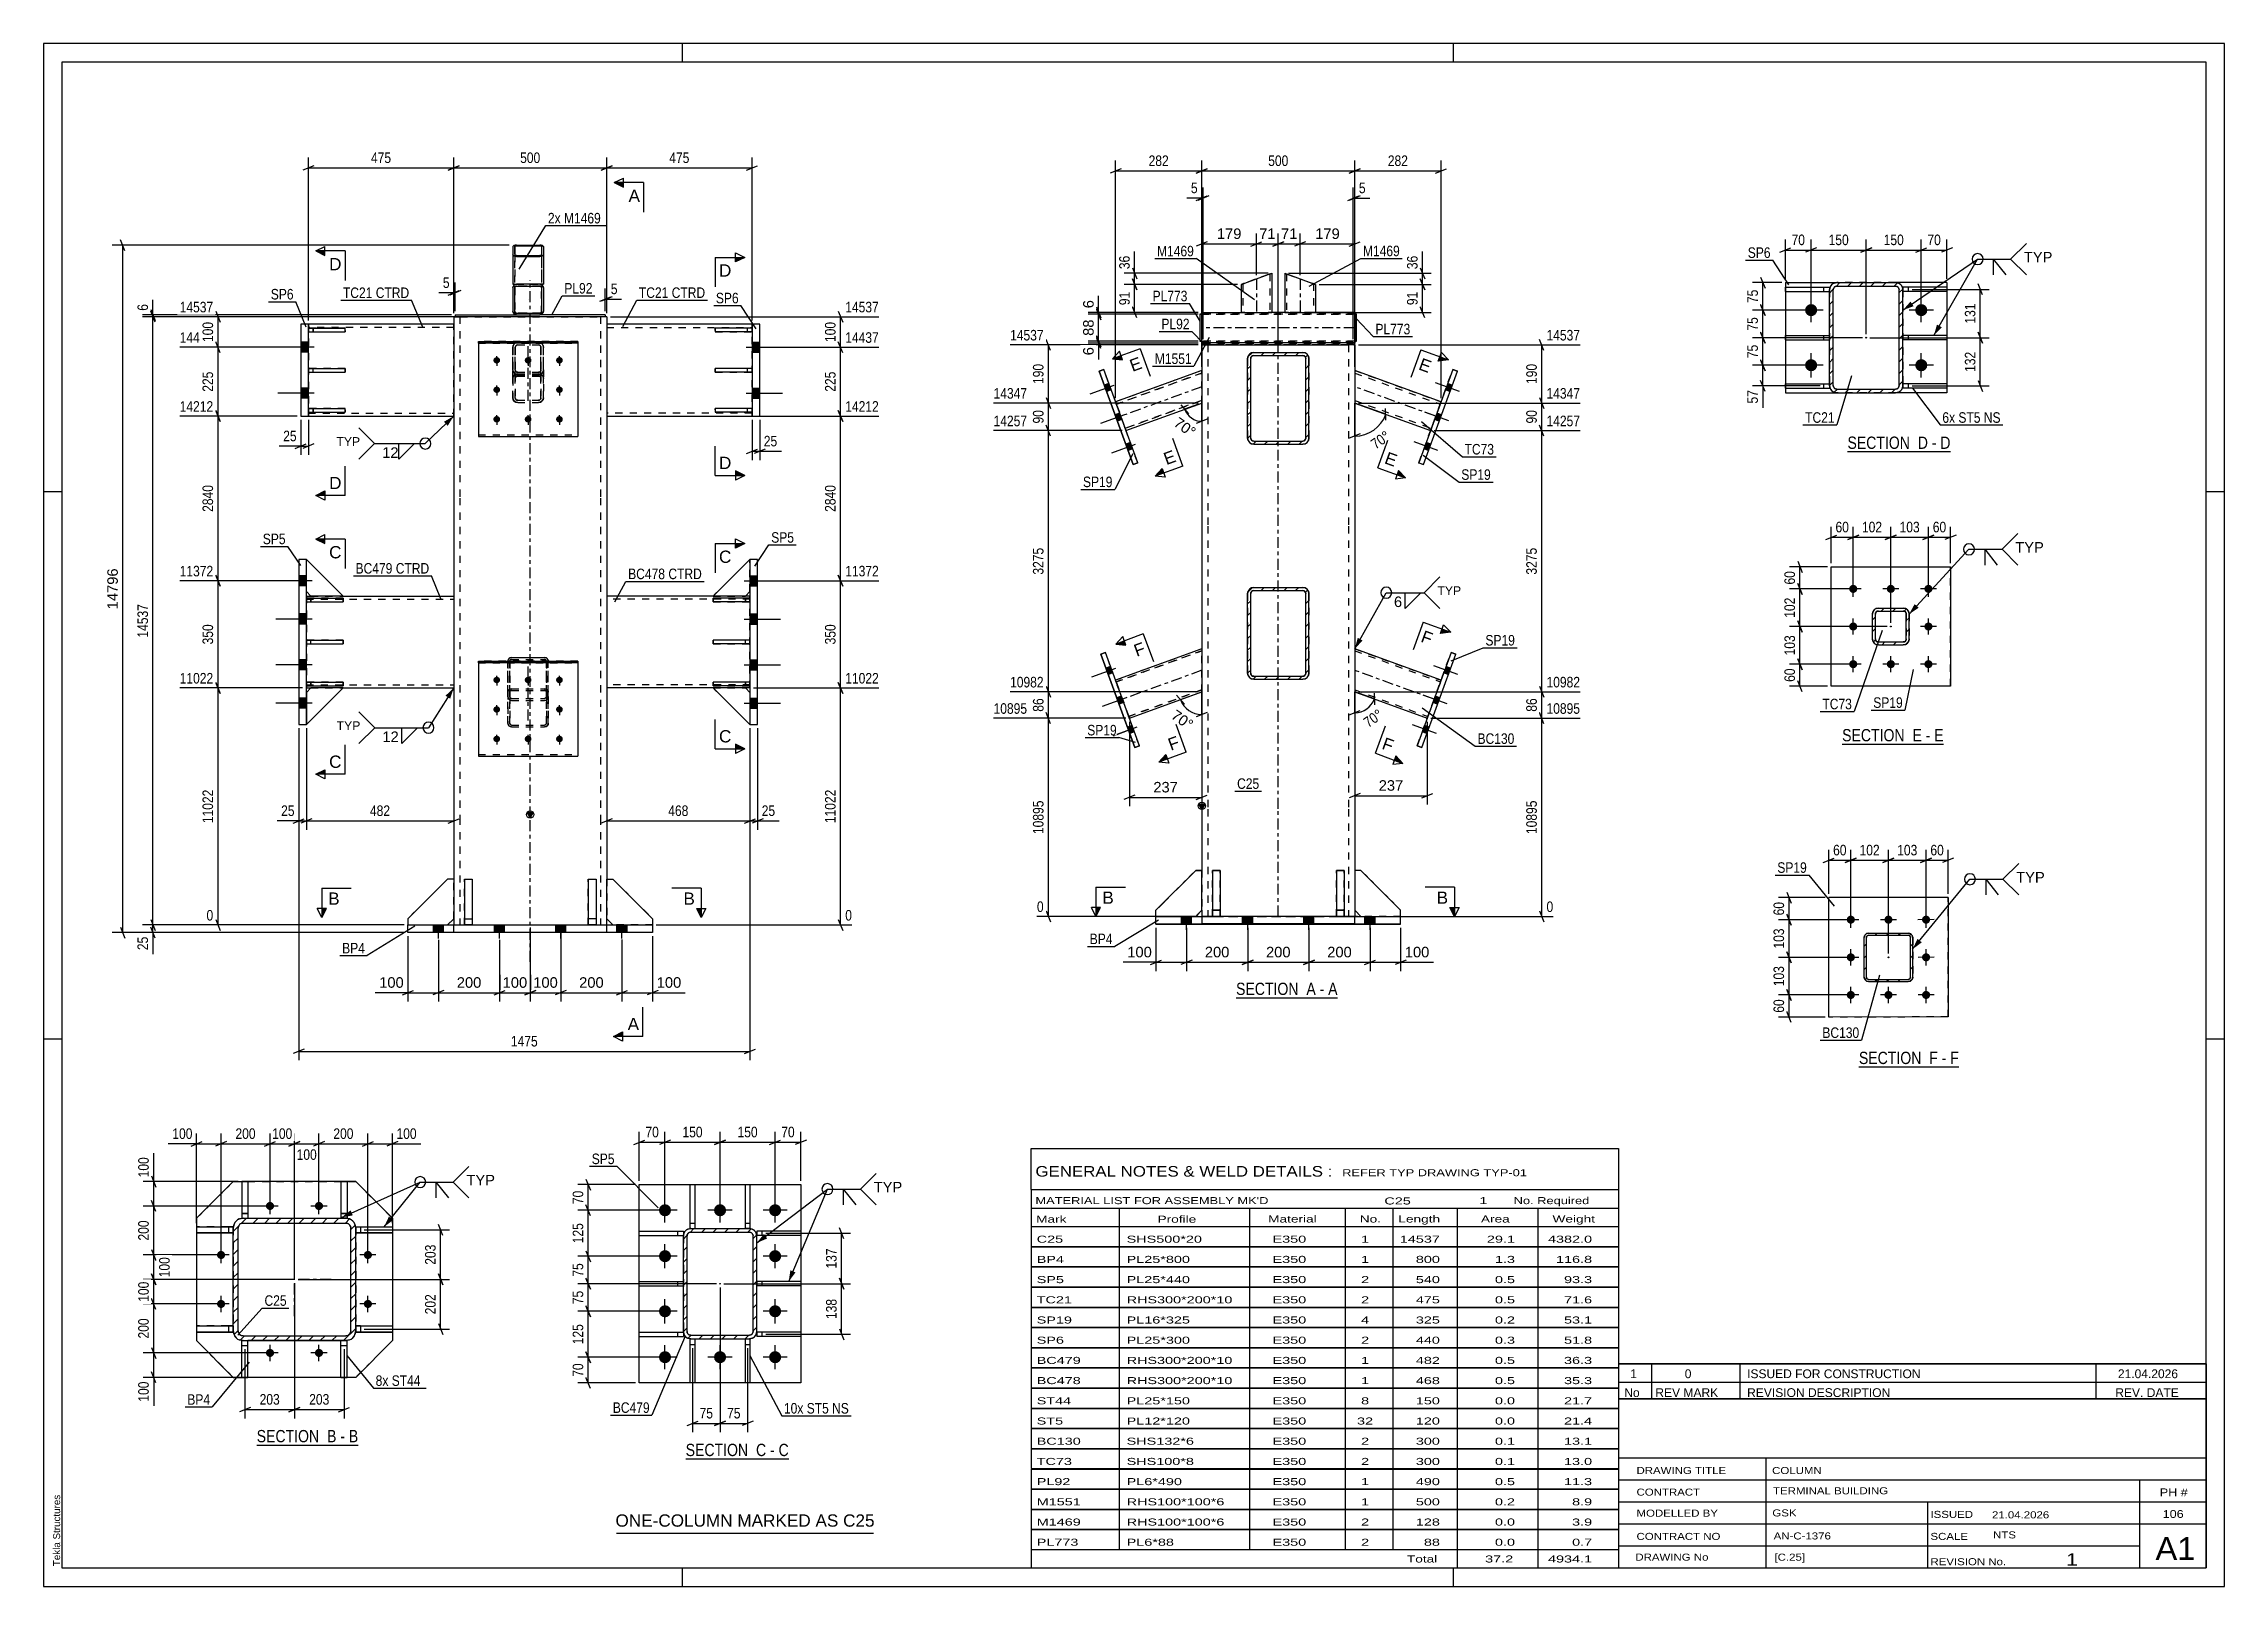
# Paper-space layout 'Layout1' of a CAD drawing. Header units: millimetres. Extents: x 0 to 594, y 0 to 420.
# The model-space entities are those that its viewports show. They can reach past a viewport. Long polylines and large blocks are cut down to what shows.
import ezdxf

# ---------------------------------------------------------------- set-up
doc = ezdxf.new("R2010")
doc.units = ezdxf.units.MM
doc.linetypes.add('DXK_LINE_DOT2', pattern=[3.9198, 1.9599, -1.9599])
doc.linetypes.add('DXK_LINE_DOT3', pattern=[5.9187, 2.979, -0.9799, 0.9799, -0.9799])
doc.layers.add('Viewport layer', color=7, linetype='Continuous', plot=False)
doc.styles.add('Arial', font='ARIAL.TTF', dxfattribs={"height": 0.2})
doc.styles.add('Arial Narrow', font='ARIALN.TTF', dxfattribs={"height": 0.2})

# ---------------------------------------------------------------- blocks, each defined once
blk = doc.blocks.new('Unknown-284877717-1134')
at = {"color": 5, "linetype": 'Continuous'}
for p, q in [((461.46, 239.93), (-132.54, 239.93)), ((-132.54, 239.93), (-132.54, -180.07)), ((41.46, 234.93), (41.46, 239.93)), ((251.46, 234.93), (251.46, 239.93)), ((461.46, -180.07), (461.46, 239.93)), ((456.46, 234.93), (-127.54, 234.93)), ((-127.54, 234.93), (-127.54, -175.07)), ((456.46, -175.07), (456.46, 234.93)), ((-127.54, 117.93), (-132.54, 117.93)), ((461.46, 117.93), (456.46, 117.93)), ((-127.54, -31.07), (-132.54, -31.07)), ((461.46, -31.07), (456.46, -31.07)), ((-127.54, -175.07), (456.46, -175.07)), ((41.46, -180.07), (41.46, -175.07)), ((251.46, -180.07), (251.46, -175.07)), ((-132.54, -180.07), (461.46, -180.07))]:
    blk.add_line(p, q, dxfattribs=at)
at = {"color": 174, "linetype": 'Continuous', "style": 'Arial'}
blk.add_text('Tekla Structures', height=1.9102, rotation=90, dxfattribs=at).set_placement((-128.04, -174.57))
blk = doc.blocks.new('Unknown-284877717-11 - 2968')
at = {"color": 6, "linetype": 'Continuous'}
blk.add_line((-74.5, -141.59), (-46.85, -141.59), dxfattribs=at)
at = {"color": 0, "linetype": 'Continuous'}
blk.add_wipeout([(-56.39, -140.84), (-56.39, -137.34), (-74.5, -137.34), (-74.5, -140.84)], dxfattribs=at)
blk.add_wipeout([(-52.78, -140.84), (-52.78, -137.34), (-55.34, -137.34), (-55.34, -140.84)], dxfattribs=at)
at = {"color": 7, "linetype": 'Continuous', "style": 'Arial Narrow'}
blk.add_text('SECTION ', height=3.34, dxfattribs=at).set_placement((-74.5, -140.84))
at = {"color": 0, "linetype": 'Continuous'}
blk.add_wipeout([(-50.46, -140.84), (-50.46, -137.34), (-51.73, -137.34), (-51.73, -140.84)], dxfattribs=at)
at = {"color": 7, "linetype": 'Continuous', "style": 'Arial Narrow'}
blk.add_text('B', height=3.34, dxfattribs=at).set_placement((-55.34, -140.84))
at = {"color": 0, "linetype": 'Continuous'}
blk.add_wipeout([(-46.85, -140.84), (-46.85, -137.34), (-49.41, -137.34), (-49.41, -140.84)], dxfattribs=at)
at = {"color": 7, "linetype": 'Continuous', "style": 'Arial Narrow'}
for s, p in [('-', (-51.73, -140.84)), ('B', (-49.41, -140.84))]:
    blk.add_text(s, height=3.34, dxfattribs=at).set_placement(p)
blk = doc.blocks.new('Unknown-284877717-13 - 2612')
at = {"color": 6, "linetype": 'Continuous'}
blk.add_line((42.35, -145.35), (70.42, -145.35), dxfattribs=at)
at = {"color": 0, "linetype": 'Continuous'}
blk.add_wipeout([(60.46, -144.6), (60.46, -141.1), (42.35, -141.1), (42.35, -144.6)], dxfattribs=at)
blk.add_wipeout([(64.28, -144.6), (64.28, -141.1), (61.51, -141.1), (61.51, -144.6)], dxfattribs=at)
at = {"color": 7, "linetype": 'Continuous', "style": 'Arial Narrow'}
blk.add_text('SECTION ', height=3.34, dxfattribs=at).set_placement((42.35, -144.6))
at = {"color": 0, "linetype": 'Continuous'}
blk.add_wipeout([(66.6, -144.6), (66.6, -141.1), (65.33, -141.1), (65.33, -144.6)], dxfattribs=at)
at = {"color": 7, "linetype": 'Continuous', "style": 'Arial Narrow'}
blk.add_text('C', height=3.34, dxfattribs=at).set_placement((61.51, -144.6))
at = {"color": 0, "linetype": 'Continuous'}
blk.add_wipeout([(70.42, -144.6), (70.42, -141.1), (67.65, -141.1), (67.65, -144.6)], dxfattribs=at)
at = {"color": 7, "linetype": 'Continuous', "style": 'Arial Narrow'}
for s, p in [('C', (67.65, -144.6)), ('-', (65.33, -144.6))]:
    blk.add_text(s, height=3.34, dxfattribs=at).set_placement(p)
blk = doc.blocks.new('Unknown-284877717-14 - 2312')
at = {"color": 6, "linetype": 'Continuous'}
blk.add_line((358.79, 128.86), (386.86, 128.86), dxfattribs=at)
at = {"color": 0, "linetype": 'Continuous'}
blk.add_wipeout([(376.9, 129.61), (376.9, 133.11), (358.79, 133.11), (358.79, 129.61)], dxfattribs=at)
blk.add_wipeout([(380.72, 129.61), (380.72, 133.11), (377.95, 133.11), (377.95, 129.61)], dxfattribs=at)
at = {"color": 7, "linetype": 'Continuous', "style": 'Arial Narrow'}
blk.add_text('SECTION ', height=3.34, dxfattribs=at).set_placement((358.79, 129.61))
at = {"color": 0, "linetype": 'Continuous'}
blk.add_wipeout([(383.04, 129.61), (383.04, 133.11), (381.77, 133.11), (381.77, 129.61)], dxfattribs=at)
at = {"color": 7, "linetype": 'Continuous', "style": 'Arial Narrow'}
blk.add_text('D', height=3.34, dxfattribs=at).set_placement((377.95, 129.61))
at = {"color": 0, "linetype": 'Continuous'}
blk.add_wipeout([(386.86, 129.61), (386.86, 133.11), (384.09, 133.11), (384.09, 129.61)], dxfattribs=at)
at = {"color": 7, "linetype": 'Continuous', "style": 'Arial Narrow'}
for s, p in [('-', (381.77, 129.61)), ('D', (384.09, 129.61))]:
    blk.add_text(s, height=3.34, dxfattribs=at).set_placement(p)
blk = doc.blocks.new('Unknown-284877717-15 - 1459')
at = {"color": 6, "linetype": 'Continuous'}
blk.add_line((361.92, -38.62), (389.13, -38.62), dxfattribs=at)
at = {"color": 0, "linetype": 'Continuous'}
blk.add_wipeout([(380.02, -37.87), (380.02, -34.37), (361.92, -34.37), (361.92, -37.87)], dxfattribs=at)
blk.add_wipeout([(383.42, -37.87), (383.42, -34.37), (381.07, -34.37), (381.07, -37.87)], dxfattribs=at)
at = {"color": 7, "linetype": 'Continuous', "style": 'Arial Narrow'}
blk.add_text('SECTION ', height=3.34, dxfattribs=at).set_placement((361.92, -37.87))
at = {"color": 0, "linetype": 'Continuous'}
blk.add_wipeout([(385.74, -37.87), (385.74, -34.37), (384.47, -34.37), (384.47, -37.87)], dxfattribs=at)
at = {"color": 7, "linetype": 'Continuous', "style": 'Arial Narrow'}
blk.add_text('F', height=3.34, dxfattribs=at).set_placement((381.07, -37.87))
at = {"color": 0, "linetype": 'Continuous'}
blk.add_wipeout([(389.13, -37.87), (389.13, -34.37), (386.79, -34.37), (386.79, -37.87)], dxfattribs=at)
at = {"color": 7, "linetype": 'Continuous', "style": 'Arial Narrow'}
for s, p in [('F', (386.79, -37.87)), ('-', (384.47, -37.87))]:
    blk.add_text(s, height=3.34, dxfattribs=at).set_placement(p)
blk = doc.blocks.new('Unknown-284877717-16 - 1248')
at = {"color": 6, "linetype": 'Continuous'}
blk.add_line((357.34, 49.24), (384.98, 49.24), dxfattribs=at)
at = {"color": 0, "linetype": 'Continuous'}
blk.add_wipeout([(375.45, 49.99), (375.45, 53.49), (357.34, 53.49), (357.34, 49.99)], dxfattribs=at)
blk.add_wipeout([(379.05, 49.99), (379.05, 53.49), (376.5, 53.49), (376.5, 49.99)], dxfattribs=at)
at = {"color": 7, "linetype": 'Continuous', "style": 'Arial Narrow'}
blk.add_text('SECTION ', height=3.34, dxfattribs=at).set_placement((357.34, 49.99))
at = {"color": 0, "linetype": 'Continuous'}
blk.add_wipeout([(381.38, 49.99), (381.38, 53.49), (380.1, 53.49), (380.1, 49.99)], dxfattribs=at)
at = {"color": 7, "linetype": 'Continuous', "style": 'Arial Narrow'}
blk.add_text('E', height=3.34, dxfattribs=at).set_placement((376.5, 49.99))
at = {"color": 0, "linetype": 'Continuous'}
blk.add_wipeout([(384.98, 49.99), (384.98, 53.49), (382.43, 53.49), (382.43, 49.99)], dxfattribs=at)
at = {"color": 7, "linetype": 'Continuous', "style": 'Arial Narrow'}
for s, p in [('-', (380.1, 49.99)), ('E', (382.43, 49.99))]:
    blk.add_text(s, height=3.34, dxfattribs=at).set_placement(p)
blk = doc.blocks.new('Unknown-284877717-17 - 1674')
at = {"color": 6, "linetype": 'Continuous'}
blk.add_line((192.26, -19.82), (219.91, -19.82), dxfattribs=at)
at = {"color": 0, "linetype": 'Continuous'}
blk.add_wipeout([(210.37, -19.07), (210.37, -15.57), (192.26, -15.57), (192.26, -19.07)], dxfattribs=at)
blk.add_wipeout([(213.98, -19.07), (213.98, -15.57), (211.42, -15.57), (211.42, -19.07)], dxfattribs=at)
at = {"color": 7, "linetype": 'Continuous', "style": 'Arial Narrow'}
blk.add_text('SECTION ', height=3.34, dxfattribs=at).set_placement((192.26, -19.07))
at = {"color": 0, "linetype": 'Continuous'}
blk.add_wipeout([(216.3, -19.07), (216.3, -15.57), (215.03, -15.57), (215.03, -19.07)], dxfattribs=at)
at = {"color": 7, "linetype": 'Continuous', "style": 'Arial Narrow'}
blk.add_text('A', height=3.34, dxfattribs=at).set_placement((211.42, -19.07))
at = {"color": 0, "linetype": 'Continuous'}
blk.add_wipeout([(219.91, -19.07), (219.91, -15.57), (217.35, -15.57), (217.35, -19.07)], dxfattribs=at)
at = {"color": 7, "linetype": 'Continuous', "style": 'Arial Narrow'}
for s, p in [('-', (215.03, -19.07)), ('A', (217.35, -19.07))]:
    blk.add_text(s, height=3.34, dxfattribs=at).set_placement(p)
blk = doc.blocks.new('Part-284877717-2984 - 2968')
at = {"color": 2, "linetype": 'Continuous'}
for p, q in [((-51.54, -69.85), (-51.54, -79.85)), ((-49.87, -69.85), (-51.54, -69.85)), ((-49.87, -69.85), (-49.87, -79.85)), ((-51.54, -78.51), (-49.87, -78.51)), ((-49.87, -79.85), (-50.21, -79.85)), ((-49.87, -79.85), (-50.2, -79.85))]:
    blk.add_line(p, q, dxfattribs=at)
at = {"color": 7, "linetype": 'DXK_LINE_DOT2'}
for p, q in [((-51.54, -69.85), (-49.87, -69.85)), ((-51.54, -78.52), (-49.87, -78.52)), ((-51.54, -79.85), (-51.54, -79.85)), ((-50.2, -79.85), (-51.54, -79.85)), ((-50.21, -79.85), (-51.54, -79.85))]:
    blk.add_line(p, q, dxfattribs=at)
blk = doc.blocks.new('Bolt-284877717-3005 - 2968')
at = {"linetype": 'Continuous'}
for points in [[(-70.87, -77.62), (-71.1, -77.59), (-71.32, -77.52), (-71.52, -77.41), (-71.69, -77.25), (-71.83, -77.07), (-71.92, -76.86), (-71.97, -76.63), (-71.97, -76.4), (-71.92, -76.18), (-71.83, -75.97), (-71.69, -75.78), (-71.52, -75.63), (-71.32, -75.51), (-71.1, -75.44), (-70.87, -75.42), (-70.65, -75.44), (-70.43, -75.51), (-70.23, -75.63), (-70.06, -75.78), (-69.92, -75.97), (-69.83, -76.18), (-69.78, -76.4), (-69.78, -76.63), (-69.83, -76.86), (-69.92, -77.07), (-70.06, -77.25), (-70.23, -77.41), (-70.43, -77.52), (-70.65, -77.59)], [(-57.54, -77.62), (-57.77, -77.59), (-57.99, -77.52), (-58.19, -77.41), (-58.36, -77.25), (-58.49, -77.07), (-58.59, -76.86), (-58.63, -76.63), (-58.63, -76.4), (-58.59, -76.18), (-58.49, -75.97), (-58.36, -75.78), (-58.19, -75.63), (-57.99, -75.51), (-57.77, -75.44), (-57.54, -75.42), (-57.31, -75.44), (-57.09, -75.51), (-56.89, -75.63), (-56.72, -75.78), (-56.59, -75.97), (-56.49, -76.18), (-56.45, -76.4), (-56.45, -76.63), (-56.49, -76.86), (-56.59, -77.07), (-56.72, -77.25), (-56.89, -77.41), (-57.09, -77.52), (-57.31, -77.59)], [(-84.21, -90.95), (-84.44, -90.93), (-84.65, -90.85), (-84.85, -90.74), (-85.03, -90.59), (-85.16, -90.4), (-85.25, -90.19), (-85.3, -89.96), (-85.3, -89.73), (-85.25, -89.51), (-85.16, -89.3), (-85.03, -89.11), (-84.85, -88.96), (-84.65, -88.84), (-84.44, -88.77), (-84.21, -88.75), (-83.98, -88.77), (-83.76, -88.84), (-83.56, -88.96), (-83.39, -89.11), (-83.25, -89.3), (-83.16, -89.51), (-83.11, -89.73), (-83.11, -89.96), (-83.16, -90.19), (-83.25, -90.4), (-83.39, -90.59), (-83.56, -90.74), (-83.76, -90.85), (-83.98, -90.93)], [(-44.21, -90.95), (-44.44, -90.93), (-44.65, -90.85), (-44.85, -90.74), (-45.03, -90.59), (-45.16, -90.4), (-45.25, -90.19), (-45.3, -89.96), (-45.3, -89.73), (-45.25, -89.51), (-45.16, -89.3), (-45.03, -89.11), (-44.85, -88.96), (-44.65, -88.84), (-44.44, -88.77), (-44.21, -88.75), (-43.98, -88.77), (-43.76, -88.84), (-43.56, -88.96), (-43.39, -89.11), (-43.25, -89.3), (-43.16, -89.51), (-43.11, -89.73), (-43.11, -89.96), (-43.16, -90.19), (-43.25, -90.4), (-43.39, -90.59), (-43.56, -90.74), (-43.76, -90.85), (-43.98, -90.93)], [(-84.21, -104.28), (-84.44, -104.26), (-84.65, -104.19), (-84.85, -104.07), (-85.03, -103.92), (-85.16, -103.73), (-85.25, -103.52), (-85.3, -103.3), (-85.3, -103.07), (-85.25, -102.84), (-85.16, -102.63), (-85.03, -102.45), (-84.85, -102.29), (-84.65, -102.18), (-84.44, -102.11), (-84.21, -102.08), (-83.98, -102.11), (-83.76, -102.18), (-83.56, -102.29), (-83.39, -102.45), (-83.25, -102.63), (-83.16, -102.84), (-83.11, -103.07), (-83.11, -103.3), (-83.16, -103.52), (-83.25, -103.73), (-83.39, -103.92), (-83.56, -104.07), (-83.76, -104.19), (-83.98, -104.26)], [(-44.21, -104.28), (-44.44, -104.26), (-44.65, -104.19), (-44.85, -104.07), (-45.03, -103.92), (-45.16, -103.73), (-45.25, -103.52), (-45.3, -103.3), (-45.3, -103.07), (-45.25, -102.84), (-45.16, -102.63), (-45.03, -102.45), (-44.85, -102.29), (-44.65, -102.18), (-44.44, -102.11), (-44.21, -102.08), (-43.98, -102.11), (-43.76, -102.18), (-43.56, -102.29), (-43.39, -102.45), (-43.25, -102.63), (-43.16, -102.84), (-43.11, -103.07), (-43.11, -103.3), (-43.16, -103.52), (-43.25, -103.73), (-43.39, -103.92), (-43.56, -104.07), (-43.76, -104.19), (-43.98, -104.26)], [(-70.87, -117.62), (-71.1, -117.59), (-71.32, -117.52), (-71.52, -117.41), (-71.69, -117.25), (-71.83, -117.07), (-71.92, -116.86), (-71.97, -116.63), (-71.97, -116.4), (-71.92, -116.18), (-71.83, -115.97), (-71.69, -115.78), (-71.52, -115.63), (-71.32, -115.51), (-71.1, -115.44), (-70.87, -115.42), (-70.65, -115.44), (-70.43, -115.51), (-70.23, -115.63), (-70.06, -115.78), (-69.92, -115.97), (-69.83, -116.18), (-69.78, -116.4), (-69.78, -116.63), (-69.83, -116.86), (-69.92, -117.07), (-70.06, -117.25), (-70.23, -117.41), (-70.43, -117.52), (-70.65, -117.59)], [(-57.54, -117.62), (-57.77, -117.59), (-57.99, -117.52), (-58.19, -117.41), (-58.36, -117.25), (-58.49, -117.07), (-58.59, -116.86), (-58.63, -116.63), (-58.63, -116.4), (-58.59, -116.18), (-58.49, -115.97), (-58.36, -115.78), (-58.19, -115.63), (-57.99, -115.51), (-57.77, -115.44), (-57.54, -115.42), (-57.31, -115.44), (-57.09, -115.51), (-56.89, -115.63), (-56.72, -115.78), (-56.59, -115.97), (-56.49, -116.18), (-56.45, -116.4), (-56.45, -116.63), (-56.49, -116.86), (-56.59, -117.07), (-56.72, -117.25), (-56.89, -117.41), (-57.09, -117.52), (-57.31, -117.59)]]:
    blk.add_hatch(color=1, dxfattribs=at).paths.add_polyline_path(points)
at = {"color": 1, "linetype": 'Continuous'}
for p, q in [((-68.67, -76.52), (-73.07, -76.52)), ((-70.87, -78.72), (-70.87, -74.32)), ((-55.34, -76.52), (-59.74, -76.52)), ((-57.54, -78.72), (-57.54, -74.32)), ((-84.21, -92.05), (-84.21, -87.65)), ((-44.21, -92.05), (-44.21, -87.65)), ((-82.01, -89.85), (-86.41, -89.85)), ((-42.01, -89.85), (-46.41, -89.85)), ((-82.01, -103.18), (-86.41, -103.18)), ((-84.21, -105.38), (-84.21, -100.98)), ((-42.01, -103.18), (-46.41, -103.18)), ((-44.21, -105.38), (-44.21, -100.98)), ((-68.67, -116.52), (-73.07, -116.52)), ((-70.87, -118.72), (-70.87, -114.32)), ((-55.34, -116.52), (-59.74, -116.52)), ((-57.54, -118.72), (-57.54, -114.32))]:
    blk.add_line(p, q, dxfattribs=at)
blk = doc.blocks.new('Part-284877717-2989 - 2968')
at = {"color": 2, "linetype": 'Continuous'}
for p, q in [((-78.54, -69.85), (-78.54, -79.85)), ((-76.87, -69.85), (-78.54, -69.85)), ((-76.87, -69.85), (-76.87, -79.85)), ((-78.54, -78.51), (-76.87, -78.51)), ((-78.54, -79.85), (-78.22, -79.85)), ((-78.54, -79.85), (-78.21, -79.85))]:
    blk.add_line(p, q, dxfattribs=at)
at = {"color": 7, "linetype": 'DXK_LINE_DOT2'}
for p, q in [((-78.54, -69.85), (-76.87, -69.85)), ((-78.54, -78.52), (-76.87, -78.52)), ((-78.22, -79.85), (-76.87, -79.85)), ((-78.21, -79.85), (-76.87, -79.85)), ((-76.87, -79.85), (-76.87, -79.85))]:
    blk.add_line(p, q, dxfattribs=at)
blk = doc.blocks.new('Part-284877717-2994 - 2968')
at = {"color": 2, "linetype": 'Continuous'}
for p, q in [((-51.54, -113.18), (-49.87, -113.18)), ((-51.54, -123.18), (-51.54, -113.18)), ((-51.54, -114.51), (-49.87, -114.51)), ((-49.87, -123.18), (-49.87, -113.18)), ((-51.54, -123.18), (-49.87, -123.18))]:
    blk.add_line(p, q, dxfattribs=at)
at = {"color": 7, "linetype": 'DXK_LINE_DOT2'}
for p, q in [((-51.54, -113.18), (-49.87, -113.18)), ((-51.54, -114.52), (-49.87, -114.52)), ((-49.87, -123.18), (-51.54, -123.18))]:
    blk.add_line(p, q, dxfattribs=at)
blk = doc.blocks.new('Part-284877717-3063 - 2968')
at = {"color": 2, "linetype": 'Continuous'}
for p, q in [((-47.54, -82.51), (-47.54, -82.18)), ((-47.54, -82.18), (-46.21, -82.18)), ((-46.21, -82.18), (-46.21, -83.85)), ((-46.21, -82.18), (-37.54, -82.18)), ((-37.54, -82.18), (-37.54, -83.85)), ((-47.54, -83.85), (-46.21, -83.85)), ((-46.21, -83.85), (-47.54, -83.85)), ((-46.21, -83.85), (-37.54, -83.85)), ((-37.54, -83.85), (-46.21, -83.85)), ((-37.54, -83.85), (-37.54, -83.85))]:
    blk.add_line(p, q, dxfattribs=at)
at = {"color": 7, "linetype": 'DXK_LINE_DOT2'}
for p, q in [((-47.54, -82.18), (-46.21, -82.18)), ((-47.54, -82.51), (-47.54, -83.85)), ((-46.21, -82.18), (-37.54, -82.18)), ((-47.54, -83.85), (-47.54, -83.85)), ((-46.21, -83.85), (-46.21, -83.85)), ((-37.54, -83.85), (-37.54, -83.85))]:
    blk.add_line(p, q, dxfattribs=at)
blk = doc.blocks.new('Part-284877717-2999 - 2968')
at = {"color": 2, "linetype": 'Continuous'}
for p, q in [((-78.54, -113.18), (-76.87, -113.18)), ((-78.54, -123.18), (-78.54, -113.18)), ((-78.54, -114.51), (-76.87, -114.51)), ((-76.87, -123.18), (-76.87, -113.18)), ((-78.54, -123.18), (-76.87, -123.18))]:
    blk.add_line(p, q, dxfattribs=at)
at = {"color": 7, "linetype": 'DXK_LINE_DOT2'}
for p, q in [((-78.54, -113.18), (-76.87, -113.18)), ((-78.54, -114.52), (-76.87, -114.52)), ((-76.87, -123.18), (-78.54, -123.18))]:
    blk.add_line(p, q, dxfattribs=at)
blk = doc.blocks.new('Part-284877717-3068 - 2968')
at = {"color": 2, "linetype": 'Continuous'}
for p, q in [((-46.21, -109.18), (-47.54, -109.18)), ((-47.54, -110.51), (-47.54, -110.85)), ((-47.54, -110.85), (-46.21, -110.85)), ((-46.21, -110.85), (-47.54, -110.85)), ((-47.54, -110.85), (-47.54, -110.85)), ((-47.54, -110.85), (-47.54, -110.85)), ((-46.21, -109.18), (-46.21, -110.85)), ((-46.21, -109.18), (-37.54, -109.18)), ((-46.21, -110.85), (-37.54, -110.85)), ((-37.54, -110.85), (-46.21, -110.85)), ((-37.54, -109.18), (-37.54, -110.85)), ((-37.54, -110.85), (-37.54, -110.85))]:
    blk.add_line(p, q, dxfattribs=at)
at = {"color": 7, "linetype": 'DXK_LINE_DOT2'}
for p, q in [((-47.54, -109.18), (-47.54, -110.51)), ((-47.54, -109.18), (-46.21, -109.18)), ((-46.21, -109.18), (-37.54, -109.18)), ((-46.21, -110.85), (-46.21, -110.85)), ((-37.54, -110.85), (-37.54, -110.85))]:
    blk.add_line(p, q, dxfattribs=at)
blk = doc.blocks.new('Part-284877717-3004 - 2968')
at = {"linetype": 'Continuous'}
h = blk.add_hatch(dxfattribs=at)
h.set_pattern_fill('', scale=0.7, style=0, pattern_type=0)
h.set_pattern_definition([(45, (-80.6713, -111.5339), (-1.57154, 1.57154), [])])
h.paths.add_polyline_path([(-80.87, -110.51), (-80.67, -111.53), (-80.09, -112.4), (-79.23, -112.98), (-78.21, -113.18), (-50.21, -113.18), (-49.19, -112.98), (-48.32, -112.4), (-47.74, -111.53), (-47.54, -110.51), (-47.54, -82.51), (-47.74, -81.49), (-48.32, -80.63), (-49.19, -80.05), (-50.21, -79.85), (-78.21, -79.85), (-79.23, -80.05), (-80.09, -80.63), (-80.67, -81.49), (-80.87, -82.51)])
h.paths.add_polyline_path([(-79.44, -82), (-79.15, -81.57), (-78.72, -81.28), (-78.21, -81.18), (-50.21, -81.18), (-49.7, -81.28), (-49.26, -81.57), (-48.98, -82), (-48.87, -82.51), (-48.87, -110.51), (-48.98, -111.02), (-49.26, -111.46), (-49.7, -111.75), (-50.21, -111.85), (-78.21, -111.85), (-78.72, -111.75), (-79.15, -111.46), (-79.44, -111.02), (-79.54, -110.51), (-79.54, -82.51)])
at = {"color": 2, "linetype": 'Continuous'}
for p, q in [((-80.67, -81.49), (-80.87, -82.51)), ((-80.87, -110.51), (-80.87, -82.51)), ((-79.54, -82.51), (-79.44, -82)), ((-79.54, -110.51), (-79.54, -82.51)), ((-78.21, -79.85), (-79.23, -80.05)), ((-78.21, -81.18), (-78.72, -81.28)), ((-78.72, -81.28), (-78.21, -81.18)), ((-78.21, -79.85), (-50.21, -79.85)), ((-78.21, -81.18), (-78.21, -81.18)), ((-78.21, -81.18), (-50.21, -81.18)), ((-78.21, -81.18), (-50.21, -81.18)), ((-49.19, -80.05), (-50.21, -79.85)), ((-50.21, -81.18), (-50.21, -81.18)), ((-49.7, -81.28), (-50.21, -81.18)), ((-50.21, -81.18), (-49.7, -81.28)), ((-48.98, -82), (-48.87, -82.51)), ((-48.87, -110.51), (-48.87, -82.51)), ((-47.54, -82.51), (-47.74, -81.49)), ((-47.54, -110.51), (-47.54, -82.51)), ((-80.87, -110.51), (-80.67, -111.53)), ((-80.67, -111.54), (-80.67, -111.53)), ((-80.67, -111.54), (-80.67, -111.53)), ((-79.44, -111.02), (-79.54, -110.51)), ((-78.21, -111.85), (-78.72, -111.75)), ((-78.21, -111.85), (-50.21, -111.85)), ((-49.7, -111.75), (-50.21, -111.85)), ((-48.87, -110.51), (-48.98, -111.02)), ((-47.74, -111.53), (-47.54, -110.51)), ((-47.74, -111.53), (-47.74, -111.54)), ((-47.74, -111.53), (-47.74, -111.54)), ((-78.22, -113.18), (-79.23, -112.98)), ((-79.23, -112.98), (-78.21, -113.18)), ((-78.21, -113.18), (-50.21, -113.18)), ((-51.54, -113.18), (-76.87, -113.18)), ((-50.21, -113.18), (-49.19, -112.98)), ((-49.19, -112.98), (-50.2, -113.18))]:
    blk.add_line(p, q, dxfattribs=at)
at = {"color": 7, "linetype": 'DXK_LINE_DOT2'}
for p, q in [((-80.87, -82.52), (-80.67, -81.5)), ((-80.87, -82.51), (-80.87, -110.52)), ((-79.44, -82.01), (-79.54, -82.52)), ((-79.54, -82.52), (-79.54, -82.51)), ((-79.54, -110.52), (-79.54, -82.52)), ((-79.44, -82.01), (-79.44, -82)), ((-79.23, -80.05), (-78.21, -79.85)), ((-78.21, -79.85), (-50.21, -79.85)), ((-78.21, -79.85), (-78.21, -79.85)), ((-50.21, -79.85), (-50.21, -79.85)), ((-50.21, -79.85), (-49.19, -80.05)), ((-48.98, -82.01), (-48.98, -82)), ((-48.87, -82.52), (-48.98, -82.01)), ((-48.87, -82.52), (-48.87, -82.51)), ((-48.87, -110.52), (-48.87, -82.52)), ((-47.74, -81.5), (-47.54, -82.52)), ((-47.54, -82.51), (-47.54, -110.52)), ((-80.67, -111.53), (-80.87, -110.52)), ((-79.54, -110.52), (-79.54, -110.51)), ((-79.54, -110.52), (-79.44, -111.03)), ((-78.72, -111.75), (-78.21, -111.85)), ((-78.21, -111.85), (-78.21, -111.85)), ((-78.21, -111.85), (-50.21, -111.85)), ((-50.21, -111.85), (-49.7, -111.75)), ((-50.21, -111.85), (-50.21, -111.85)), ((-48.98, -111.03), (-48.87, -110.52)), ((-48.87, -110.52), (-48.87, -110.51)), ((-47.54, -110.52), (-47.74, -111.53)), ((-78.21, -113.18), (-78.22, -113.18)), ((-78.21, -113.18), (-76.87, -113.18)), ((-78.21, -113.18), (-78.21, -113.18)), ((-50.21, -113.18), (-51.54, -113.18)), ((-50.21, -113.18), (-50.21, -113.18)), ((-50.2, -113.18), (-50.21, -113.18))]:
    blk.add_line(p, q, dxfattribs=at)
at = {"color": 7, "linetype": 'DXK_LINE_DOT3'}
for p, q in [((-64.21, -106.52), (-64.21, -86.51)), ((-54.21, -96.51), (-74.21, -96.51))]:
    blk.add_line(p, q, dxfattribs=at)
at = {"color": 7, "linetype": 'DXK_LINE_DOT2'}
for centre, radius, start, end in [((-78.21, -82.52), 2.67, 112.5, 157.5), ((-50.21, -82.52), 2.67, 22.5, 67.5), ((-78.21, -110.52), 1.33, 202.5, 247.5), ((-50.21, -110.52), 1.33, 292.5, 337.5)]:
    blk.add_arc(centre, radius, start, end, dxfattribs=at)
at = {"color": 2, "linetype": 'Continuous'}
for centre, radius, start, end in [((-78.21, -82.51), 2.67, 112.5, 157.5), ((-78.21, -82.52), 1.33, 112.5, 157.5), ((-78.21, -82.51), 1.33, 112.5, 157.5), ((-50.21, -82.52), 1.33, 22.5, 67.5), ((-50.21, -82.51), 1.33, 22.5, 67.5), ((-50.21, -82.51), 2.67, 22.5, 67.5), ((-78.21, -110.51), 2.67, 202.5, 247.5), ((-78.21, -110.52), 2.67, 202.5, 247.5), ((-78.21, -110.51), 1.33, 202.5, 247.5), ((-50.21, -110.51), 1.33, 292.5, 337.5), ((-50.21, -110.51), 2.67, 292.5, 337.5), ((-50.21, -110.52), 2.67, 292.5, 337.5)]:
    blk.add_arc(centre, radius, start, end, dxfattribs=at)
blk = doc.blocks.new('Part-284877717-3027 - 2968')
at = {"color": 2, "linetype": 'Continuous'}
for p, q in [((-90.87, -79.85), (-80.87, -69.85)), ((-80.87, -69.85), (-80.87, -69.85)), ((-80.87, -69.85), (-78.54, -69.85)), ((-51.54, -69.85), (-76.87, -69.85)), ((-47.54, -69.85), (-49.87, -69.85)), ((-37.54, -79.85), (-47.54, -69.85)), ((-47.54, -69.85), (-47.54, -69.85)), ((-90.87, -79.85), (-90.87, -82.18)), ((-37.54, -79.85), (-37.54, -82.18)), ((-90.87, -83.85), (-90.87, -109.18)), ((-37.54, -83.85), (-37.54, -109.18)), ((-90.87, -110.85), (-90.87, -113.18)), ((-37.54, -110.85), (-37.54, -113.18)), ((-80.87, -123.18), (-90.87, -113.18)), ((-90.87, -113.18), (-90.87, -113.18)), ((-47.54, -123.18), (-37.54, -113.18)), ((-80.87, -123.18), (-78.54, -123.18)), ((-80.87, -123.18), (-80.87, -123.18)), ((-51.54, -123.18), (-76.87, -123.18)), ((-47.54, -123.18), (-49.87, -123.18)), ((-47.54, -123.18), (-47.54, -123.18))]:
    blk.add_line(p, q, dxfattribs=at)
at = {"color": 7, "linetype": 'DXK_LINE_DOT2'}
for p, q in [((-90.87, -79.85), (-80.87, -69.85)), ((-80.87, -69.85), (-47.54, -69.85)), ((-78.54, -69.85), (-76.87, -69.85)), ((-49.87, -69.85), (-51.54, -69.85)), ((-47.54, -69.85), (-37.54, -79.85)), ((-90.87, -82.18), (-90.87, -83.85)), ((-37.54, -82.18), (-37.54, -83.85)), ((-90.87, -109.18), (-90.87, -110.85)), ((-37.54, -109.18), (-37.54, -110.85)), ((-80.87, -123.18), (-90.87, -113.18)), ((-37.54, -113.18), (-47.54, -123.18)), ((-47.54, -123.18), (-80.87, -123.18)), ((-78.54, -123.18), (-76.87, -123.18)), ((-49.87, -123.18), (-51.54, -123.18))]:
    blk.add_line(p, q, dxfattribs=at)
blk = doc.blocks.new('Part-284877717-3073 - 2968')
at = {"color": 2, "linetype": 'Continuous'}
for p, q in [((-90.87, -82.18), (-90.87, -82.18)), ((-90.87, -82.18), (-82.21, -82.18)), ((-90.87, -82.18), (-90.87, -83.85)), ((-82.21, -82.18), (-80.87, -82.18)), ((-82.21, -82.18), (-82.21, -83.85)), ((-80.87, -82.18), (-80.87, -82.51)), ((-90.87, -83.85), (-82.21, -83.85)), ((-82.21, -83.85), (-90.87, -83.85)), ((-82.21, -83.85), (-80.87, -83.85)), ((-80.87, -83.85), (-82.21, -83.85))]:
    blk.add_line(p, q, dxfattribs=at)
at = {"color": 7, "linetype": 'DXK_LINE_DOT2'}
for p, q in [((-82.21, -82.18), (-90.87, -82.18)), ((-80.87, -82.18), (-82.21, -82.18)), ((-80.87, -82.18), (-80.87, -82.18)), ((-80.87, -82.51), (-80.87, -83.85)), ((-82.21, -83.85), (-82.21, -83.85))]:
    blk.add_line(p, q, dxfattribs=at)
blk = doc.blocks.new('Part-284877717-3078 - 2968')
at = {"color": 2, "linetype": 'Continuous'}
for p, q in [((-90.87, -109.18), (-90.87, -109.18)), ((-90.87, -109.18), (-82.21, -109.18)), ((-90.87, -109.18), (-90.87, -110.85)), ((-90.87, -110.85), (-82.21, -110.85)), ((-82.21, -110.85), (-90.87, -110.85)), ((-82.21, -109.18), (-80.87, -109.18)), ((-82.21, -109.18), (-82.21, -110.85)), ((-82.21, -110.85), (-80.87, -110.85)), ((-80.87, -110.85), (-82.21, -110.85)), ((-80.87, -110.51), (-80.87, -110.85)), ((-80.87, -110.85), (-80.87, -110.85))]:
    blk.add_line(p, q, dxfattribs=at)
at = {"color": 7, "linetype": 'DXK_LINE_DOT2'}
for p, q in [((-82.21, -109.18), (-90.87, -109.18)), ((-80.87, -109.18), (-82.21, -109.18)), ((-82.21, -110.85), (-82.21, -110.85)), ((-80.87, -109.18), (-80.87, -109.18)), ((-80.87, -109.18), (-80.87, -110.51))]:
    blk.add_line(p, q, dxfattribs=at)
blk = doc.blocks.new('Part-284877717-3312 - 3306')
at = {"color": 2, "linetype": 'Continuous'}
for p, q in [((-14.12, 71.84), (12.96, 71.84)), ((-14.12, 71.39), (-14.12, 71.84)), ((12.96, 71.39), (-14.12, 71.39)), ((-14.12, 71.39), (-14.12, 45.94)), ((12.96, 71.84), (12.96, 71.39)), ((12.96, 71.39), (12.96, 45.94)), ((-14.12, 45.94), (12.96, 45.94))]:
    blk.add_line(p, q, dxfattribs=at)
at = {"color": 7, "linetype": 'DXK_LINE_DOT2'}
for p, q in [((-14.12, 71.84), (-14.12, 71.39)), ((12.96, 71.39), (12.96, 71.84)), ((-14.12, 46.39), (12.96, 46.39))]:
    blk.add_line(p, q, dxfattribs=at)
blk = doc.blocks.new('Part-284877717-3431 - 3306')
at = {"color": 7, "linetype": 'DXK_LINE_DOT2'}
for p, q in [((49.85, 64.53), (58.6, 64.53)), ((59.85, 54.53), (49.85, 64.53)), ((58.6, 64.53), (59.85, 63.28)), ((59.85, 63.28), (59.85, 54.53))]:
    blk.add_line(p, q, dxfattribs=at)
blk = doc.blocks.new('Part-284877717-3435 - 3306')
at = {"color": 7, "linetype": 'DXK_LINE_DOT2'}
for p, q in [((-59.73, 64.53), (-60.98, 63.28)), ((-60.98, 54.53), (-50.98, 64.53)), ((-60.98, 63.28), (-60.98, 54.53)), ((-50.98, 64.53), (-59.73, 64.53))]:
    blk.add_line(p, q, dxfattribs=at)
blk = doc.blocks.new('Part-284877717-3371 - 3306')
at = {"color": 2, "linetype": 'Continuous'}
for p, q in [((60.42, 163.53), (20.83, 163.53)), ((20.83, 138.53), (60.42, 138.53))]:
    blk.add_line(p, q, dxfattribs=at)
at = {"color": 7, "linetype": 'DXK_LINE_DOT2'}
for p, q in [((20.83, 163.53), (20.83, 138.53)), ((20.83, 162.69), (60.42, 162.69)), ((60.42, 138.53), (60.42, 163.53)), ((60.42, 139.36), (20.83, 139.36))]:
    blk.add_line(p, q, dxfattribs=at)
blk = doc.blocks.new('Bolt-284877717-3308 - 3306')
at = {"linetype": 'Continuous'}
for points in [[(-9.12, 154.58), (-8.93, 154.56), (-8.75, 154.51), (-8.58, 154.42), (-8.44, 154.29), (-8.32, 154.15), (-8.25, 153.98), (-8.21, 153.81), (-8.21, 153.63), (-8.25, 153.45), (-8.32, 153.29), (-8.44, 153.14), (-8.58, 153.02), (-8.75, 152.93), (-8.93, 152.88), (-9.12, 152.86), (-9.31, 152.88), (-9.49, 152.93), (-9.66, 153.02), (-9.8, 153.14), (-9.91, 153.29), (-9.99, 153.45), (-10.03, 153.63), (-10.03, 153.81), (-9.99, 153.98), (-9.91, 154.15), (-9.8, 154.29), (-9.66, 154.42), (-9.49, 154.51), (-9.31, 154.56)], [(-0.58, 154.58), (-0.39, 154.56), (-0.2, 154.51), (-0.04, 154.42), (0.1, 154.29), (0.22, 154.15), (0.29, 153.98), (0.33, 153.81), (0.33, 153.63), (0.29, 153.45), (0.22, 153.29), (0.1, 153.14), (-0.04, 153.02), (-0.2, 152.93), (-0.39, 152.88), (-0.58, 152.86), (-0.77, 152.88), (-0.95, 152.93), (-1.12, 153.02), (-1.26, 153.14), (-1.37, 153.29), (-1.45, 153.45), (-1.49, 153.63), (-1.49, 153.81), (-1.45, 153.98), (-1.37, 154.15), (-1.26, 154.29), (-1.12, 154.42), (-0.95, 154.51), (-0.77, 154.56)], [(7.96, 154.58), (8.16, 154.56), (8.34, 154.51), (8.5, 154.42), (8.65, 154.29), (8.76, 154.15), (8.84, 153.98), (8.88, 153.81), (8.88, 153.63), (8.84, 153.45), (8.76, 153.29), (8.65, 153.14), (8.5, 153.02), (8.34, 152.93), (8.16, 152.88), (7.96, 152.86), (7.77, 152.88), (7.59, 152.93), (7.43, 153.02), (7.28, 153.14), (7.17, 153.29), (7.09, 153.45), (7.05, 153.63), (7.05, 153.81), (7.09, 153.98), (7.17, 154.15), (7.28, 154.29), (7.43, 154.42), (7.59, 154.51), (7.77, 154.56)], [(-9.12, 146.55), (-8.93, 146.53), (-8.75, 146.48), (-8.58, 146.39), (-8.44, 146.27), (-8.32, 146.12), (-8.25, 145.96), (-8.21, 145.78), (-8.21, 145.6), (-8.25, 145.43), (-8.32, 145.26), (-8.44, 145.12), (-8.58, 145), (-8.75, 144.91), (-8.93, 144.85), (-9.12, 144.83), (-9.31, 144.85), (-9.49, 144.91), (-9.66, 145), (-9.8, 145.12), (-9.91, 145.26), (-9.99, 145.43), (-10.03, 145.6), (-10.03, 145.78), (-9.99, 145.96), (-9.91, 146.12), (-9.8, 146.27), (-9.66, 146.39), (-9.49, 146.48), (-9.31, 146.53)], [(7.96, 146.55), (8.16, 146.53), (8.34, 146.48), (8.5, 146.39), (8.65, 146.27), (8.76, 146.12), (8.84, 145.96), (8.88, 145.78), (8.88, 145.6), (8.84, 145.43), (8.76, 145.26), (8.65, 145.12), (8.5, 145), (8.34, 144.91), (8.16, 144.85), (7.96, 144.83), (7.77, 144.85), (7.59, 144.91), (7.43, 145), (7.28, 145.12), (7.17, 145.26), (7.09, 145.43), (7.05, 145.6), (7.05, 145.78), (7.09, 145.96), (7.17, 146.12), (7.28, 146.27), (7.43, 146.39), (7.59, 146.48), (7.77, 146.53)], [(-9.12, 138.55), (-8.93, 138.53), (-8.75, 138.47), (-8.58, 138.38), (-8.44, 138.26), (-8.32, 138.11), (-8.25, 137.94), (-8.21, 137.76), (-8.21, 137.57), (-8.25, 137.39), (-8.32, 137.22), (-8.44, 137.07), (-8.58, 136.95), (-8.75, 136.86), (-8.93, 136.8), (-9.12, 136.78), (-9.31, 136.8), (-9.49, 136.86), (-9.66, 136.95), (-9.8, 137.07), (-9.91, 137.22), (-9.99, 137.39), (-10.03, 137.57), (-10.03, 137.76), (-9.99, 137.94), (-9.91, 138.11), (-9.8, 138.26), (-9.66, 138.38), (-9.49, 138.47), (-9.31, 138.53)], [(-0.58, 138.55), (-0.39, 138.53), (-0.2, 138.47), (-0.04, 138.38), (0.1, 138.26), (0.22, 138.11), (0.29, 137.94), (0.33, 137.76), (0.33, 137.57), (0.29, 137.39), (0.22, 137.22), (0.1, 137.07), (-0.04, 136.95), (-0.2, 136.86), (-0.39, 136.8), (-0.58, 136.78), (-0.77, 136.8), (-0.95, 136.86), (-1.12, 136.95), (-1.26, 137.07), (-1.37, 137.22), (-1.45, 137.39), (-1.49, 137.57), (-1.49, 137.76), (-1.45, 137.94), (-1.37, 138.11), (-1.26, 138.26), (-1.12, 138.38), (-0.95, 138.47), (-0.77, 138.53)], [(7.96, 138.55), (8.16, 138.53), (8.34, 138.47), (8.5, 138.38), (8.65, 138.26), (8.76, 138.11), (8.84, 137.94), (8.88, 137.76), (8.88, 137.57), (8.84, 137.39), (8.76, 137.22), (8.65, 137.07), (8.5, 136.95), (8.34, 136.86), (8.16, 136.8), (7.96, 136.78), (7.77, 136.8), (7.59, 136.86), (7.43, 136.95), (7.28, 137.07), (7.17, 137.22), (7.09, 137.39), (7.05, 137.57), (7.05, 137.76), (7.09, 137.94), (7.17, 138.11), (7.28, 138.26), (7.43, 138.38), (7.59, 138.47), (7.77, 138.53)]]:
    blk.add_hatch(color=1, dxfattribs=at).paths.add_polyline_path(points)
at = {"color": 1, "linetype": 'Continuous'}
for p, q in [((-9.12, 154.55), (-9.12, 152.18)), ((-0.58, 154.55), (-0.58, 152.18)), ((7.96, 154.55), (7.96, 152.18)), ((-9.12, 146.52), (-9.12, 144.15)), ((7.96, 146.52), (7.96, 144.15)), ((-9.12, 138.49), (-9.12, 136.13)), ((-0.58, 138.49), (-0.58, 136.13)), ((7.96, 138.49), (7.96, 136.13))]:
    blk.add_line(p, q, dxfattribs=at)
blk = doc.blocks.new('Part-284877717-3309 - 3306')
at = {"color": 2, "linetype": 'Continuous'}
for p, q in [((-14.12, 158.87), (12.96, 158.87)), ((-14.12, 158.42), (-14.12, 158.87)), ((12.96, 158.42), (-14.12, 158.42)), ((-14.12, 158.42), (-14.12, 132.97)), ((12.96, 158.87), (12.96, 158.42)), ((12.96, 158.42), (12.96, 132.97)), ((-14.12, 132.97), (12.96, 132.97))]:
    blk.add_line(p, q, dxfattribs=at)
at = {"color": 7, "linetype": 'DXK_LINE_DOT2'}
for p, q in [((-14.12, 158.87), (-14.12, 158.42)), ((12.96, 158.42), (12.96, 158.87)), ((-14.12, 133.42), (12.96, 133.42))]:
    blk.add_line(p, q, dxfattribs=at)
blk = doc.blocks.new('Part-284877717-3430 - 3306')
at = {"color": 7, "linetype": 'DXK_LINE_DOT2'}
for p, q in [((59.85, 77.53), (49.85, 77.53)), ((49.85, 77.53), (49.85, 76.53)), ((58.6, 76.53), (58.6, 77.53)), ((59.85, 76.53), (59.85, 77.53)), ((49.85, 76.53), (59.85, 76.53))]:
    blk.add_line(p, q, dxfattribs=at)
blk = doc.blocks.new('Bolt-284877717-3311 - 3306')
at = {"linetype": 'Continuous'}
for points in [[(-9.12, 67.55), (-8.93, 67.53), (-8.75, 67.47), (-8.58, 67.38), (-8.44, 67.26), (-8.32, 67.12), (-8.25, 66.95), (-8.21, 66.78), (-8.21, 66.6), (-8.25, 66.42), (-8.32, 66.26), (-8.44, 66.11), (-8.58, 65.99), (-8.75, 65.9), (-8.93, 65.84), (-9.12, 65.83), (-9.31, 65.84), (-9.49, 65.9), (-9.66, 65.99), (-9.8, 66.11), (-9.91, 66.26), (-9.99, 66.42), (-10.03, 66.6), (-10.03, 66.78), (-9.99, 66.95), (-9.91, 67.12), (-9.8, 67.26), (-9.66, 67.38), (-9.49, 67.47), (-9.31, 67.53)], [(-0.58, 67.55), (-0.39, 67.53), (-0.2, 67.47), (-0.04, 67.38), (0.1, 67.26), (0.22, 67.12), (0.29, 66.95), (0.33, 66.78), (0.33, 66.6), (0.29, 66.42), (0.22, 66.26), (0.1, 66.11), (-0.04, 65.99), (-0.2, 65.9), (-0.39, 65.84), (-0.58, 65.83), (-0.77, 65.84), (-0.95, 65.9), (-1.12, 65.99), (-1.26, 66.11), (-1.37, 66.26), (-1.45, 66.42), (-1.49, 66.6), (-1.49, 66.78), (-1.45, 66.95), (-1.37, 67.12), (-1.26, 67.26), (-1.12, 67.38), (-0.95, 67.47), (-0.77, 67.53)], [(7.96, 67.55), (8.16, 67.53), (8.34, 67.47), (8.5, 67.38), (8.65, 67.26), (8.76, 67.12), (8.84, 66.95), (8.88, 66.78), (8.88, 66.6), (8.84, 66.42), (8.76, 66.26), (8.65, 66.11), (8.5, 65.99), (8.34, 65.9), (8.16, 65.84), (7.96, 65.83), (7.77, 65.84), (7.59, 65.9), (7.43, 65.99), (7.28, 66.11), (7.17, 66.26), (7.09, 66.42), (7.05, 66.6), (7.05, 66.78), (7.09, 66.95), (7.17, 67.12), (7.28, 67.26), (7.43, 67.38), (7.59, 67.47), (7.77, 67.53)], [(-9.12, 59.52), (-8.93, 59.5), (-8.75, 59.45), (-8.58, 59.36), (-8.44, 59.24), (-8.32, 59.09), (-8.25, 58.93), (-8.21, 58.75), (-8.21, 58.57), (-8.25, 58.39), (-8.32, 58.23), (-8.44, 58.08), (-8.58, 57.96), (-8.75, 57.87), (-8.93, 57.82), (-9.12, 57.8), (-9.31, 57.82), (-9.49, 57.87), (-9.66, 57.96), (-9.8, 58.08), (-9.91, 58.23), (-9.99, 58.39), (-10.03, 58.57), (-10.03, 58.75), (-9.99, 58.93), (-9.91, 59.09), (-9.8, 59.24), (-9.66, 59.36), (-9.49, 59.45), (-9.31, 59.5)], [(7.96, 59.52), (8.16, 59.5), (8.34, 59.45), (8.5, 59.36), (8.65, 59.24), (8.76, 59.09), (8.84, 58.93), (8.88, 58.75), (8.88, 58.57), (8.84, 58.39), (8.76, 58.23), (8.65, 58.08), (8.5, 57.96), (8.34, 57.87), (8.16, 57.82), (7.96, 57.8), (7.77, 57.82), (7.59, 57.87), (7.43, 57.96), (7.28, 58.08), (7.17, 58.23), (7.09, 58.39), (7.05, 58.57), (7.05, 58.75), (7.09, 58.93), (7.17, 59.09), (7.28, 59.24), (7.43, 59.36), (7.59, 59.45), (7.77, 59.5)], [(-9.12, 51.52), (-8.93, 51.5), (-8.75, 51.44), (-8.58, 51.35), (-8.44, 51.23), (-8.32, 51.08), (-8.25, 50.91), (-8.21, 50.73), (-8.21, 50.54), (-8.25, 50.36), (-8.32, 50.19), (-8.44, 50.04), (-8.58, 49.92), (-8.75, 49.83), (-8.93, 49.77), (-9.12, 49.75), (-9.31, 49.77), (-9.49, 49.83), (-9.66, 49.92), (-9.8, 50.04), (-9.91, 50.19), (-9.99, 50.36), (-10.03, 50.54), (-10.03, 50.73), (-9.99, 50.91), (-9.91, 51.08), (-9.8, 51.23), (-9.66, 51.35), (-9.49, 51.44), (-9.31, 51.5)], [(-0.58, 51.52), (-0.39, 51.5), (-0.2, 51.44), (-0.04, 51.35), (0.1, 51.23), (0.22, 51.08), (0.29, 50.91), (0.33, 50.73), (0.33, 50.54), (0.29, 50.36), (0.22, 50.19), (0.1, 50.04), (-0.04, 49.92), (-0.2, 49.83), (-0.39, 49.77), (-0.58, 49.75), (-0.77, 49.77), (-0.95, 49.83), (-1.12, 49.92), (-1.26, 50.04), (-1.37, 50.19), (-1.45, 50.36), (-1.49, 50.54), (-1.49, 50.73), (-1.45, 50.91), (-1.37, 51.08), (-1.26, 51.23), (-1.12, 51.35), (-0.95, 51.44), (-0.77, 51.5)], [(7.96, 51.52), (8.16, 51.5), (8.34, 51.44), (8.5, 51.35), (8.65, 51.23), (8.76, 51.08), (8.84, 50.91), (8.88, 50.73), (8.88, 50.54), (8.84, 50.36), (8.76, 50.19), (8.65, 50.04), (8.5, 49.92), (8.34, 49.83), (8.16, 49.77), (7.96, 49.75), (7.77, 49.77), (7.59, 49.83), (7.43, 49.92), (7.28, 50.04), (7.17, 50.19), (7.09, 50.36), (7.05, 50.54), (7.05, 50.73), (7.09, 50.91), (7.17, 51.08), (7.28, 51.23), (7.43, 51.35), (7.59, 51.44), (7.77, 51.5)]]:
    blk.add_hatch(color=1, dxfattribs=at).paths.add_polyline_path(points)
at = {"color": 1, "linetype": 'Continuous'}
for p, q in [((-9.12, 67.51), (-9.12, 65.15)), ((-0.58, 67.51), (-0.58, 65.15)), ((7.96, 67.51), (7.96, 65.15)), ((-9.12, 59.49), (-9.12, 57.12)), ((7.96, 59.49), (7.96, 57.12)), ((-9.12, 51.46), (-9.12, 49.09)), ((-0.58, 51.46), (-0.58, 49.09)), ((7.96, 51.46), (7.96, 49.09))]:
    blk.add_line(p, q, dxfattribs=at)
blk = doc.blocks.new('Part-284877717-3424 - 3306')
at = {"color": 2, "linetype": 'Continuous'}
for p, q in [((-62.5, 163.53), (-62.5, 138.53)), ((-60.42, 163.53), (-62.5, 163.53)), ((-60.42, 138.53), (-60.42, 163.53)), ((-62.5, 138.53), (-60.42, 138.53))]:
    blk.add_line(p, q, dxfattribs=at)
blk = doc.blocks.new('Part-284877717-3434 - 3306')
at = {"color": 2, "linetype": 'Continuous'}
for p, q in [((59.85, 99.53), (49.85, 89.53)), ((58.6, 89.53), (49.85, 89.53)), ((59.85, 90.78), (58.6, 89.53))]:
    blk.add_line(p, q, dxfattribs=at)
at = {"color": 7, "linetype": 'DXK_LINE_DOT2'}
for p, q in [((59.85, 90.78), (59.85, 99.53)), ((59.85, 99.53), (59.85, 99.53)), ((59.85, 99.53), (59.85, 99.53)), ((59.85, 90.78), (59.85, 90.78)), ((59.85, 90.78), (59.85, 90.78))]:
    blk.add_line(p, q, dxfattribs=at)
blk = doc.blocks.new('Part-284877717-3449 - 3306')
at = {"color": 2, "linetype": 'Continuous'}
for p, q in [((-20.42, 166.08), (-3.73, 166.08)), ((-20.42, 166.08), (-20.42, 165.58)), ((-20.42, 165.58), (-19.02, 165.58)), ((20.42, 166.08), (2.6, 166.08)), ((20.42, 165.58), (19.02, 165.58)), ((20.42, 166.08), (20.42, 165.58))]:
    blk.add_line(p, q, dxfattribs=at)
at = {"color": 7, "linetype": 'DXK_LINE_DOT2'}
for p, q in [((-19.02, 165.58), (19.02, 165.58)), ((-3.73, 166.08), (2.6, 166.08))]:
    blk.add_line(p, q, dxfattribs=at)
blk = doc.blocks.new('Part-284877717-3314 - 3306')
at = {"color": 7, "linetype": 'DXK_LINE_DOT2'}
for p, q in [((-6.08, 71.77), (-6.06, 71.84)), ((-6.08, 62.19), (-6.08, 71.77)), ((-6.08, 71.77), (-6.08, 63.34)), ((-5.54, 71.97), (-5.58, 71.77)), ((-5.58, 71.77), (-5.58, 62.19)), ((-5.58, 63.34), (-5.58, 71.77)), ((-5.43, 72.15), (-5.54, 71.97)), ((-5.27, 72.26), (-5.43, 72.15)), ((-5.08, 72.3), (-5.27, 72.26)), ((-5.08, 72.3), (3.92, 72.3)), ((4.11, 72.26), (3.92, 72.3)), ((4.28, 72.15), (4.11, 72.26)), ((4.38, 71.97), (4.28, 72.15)), ((4.42, 71.77), (4.38, 71.97)), ((4.42, 71.77), (4.42, 62.19)), ((4.42, 63.34), (4.42, 71.77)), ((4.91, 71.84), (4.92, 71.77)), ((4.92, 62.19), (4.92, 71.77)), ((4.92, 63.34), (4.92, 71.77)), ((-6, 63.7), (-6.08, 63.34)), ((-6.08, 63.34), (-6.08, 54.89)), ((-6.08, 54.89), (-6.08, 62.19)), ((-6, 61.79), (-6.08, 62.19)), ((-5.78, 64.01), (-6, 63.7)), ((-5.46, 64.21), (-5.78, 64.01)), ((-5.58, 63.34), (-5.54, 63.52)), ((-5.58, 54.89), (-5.58, 63.34)), ((-5.58, 62.19), (-5.58, 54.89)), ((-5.58, 62.19), (-5.54, 61.99)), ((-5.54, 63.52), (-5.43, 63.68)), ((-5.54, 61.99), (-5.43, 61.82)), ((-5.08, 64.28), (-5.46, 64.21)), ((-5.08, 61.13), (-5.46, 61.21)), ((-5.43, 63.68), (-5.27, 63.78)), ((-5.43, 61.82), (-5.27, 61.7)), ((-5.27, 63.78), (-5.08, 63.81)), ((-5.27, 61.7), (-5.08, 61.66)), ((-5.08, 64.28), (3.92, 64.28)), ((-5.08, 63.81), (3.92, 63.81)), ((-5.08, 61.66), (3.92, 61.66)), ((-5.08, 61.13), (3.92, 61.13)), ((4.31, 64.21), (3.92, 64.28)), ((3.92, 63.81), (4.11, 63.78)), ((3.92, 61.66), (4.11, 61.7)), ((4.31, 61.21), (3.92, 61.13)), ((4.11, 63.78), (4.28, 63.68)), ((4.11, 61.7), (4.28, 61.82)), ((4.28, 63.68), (4.38, 63.52)), ((4.28, 61.82), (4.38, 61.99)), ((4.63, 64.01), (4.31, 64.21)), ((4.38, 63.52), (4.42, 63.34)), ((4.38, 61.99), (4.42, 62.19)), ((4.42, 54.89), (4.42, 63.34)), ((4.42, 62.19), (4.42, 54.89)), ((4.85, 63.7), (4.63, 64.01)), ((4.92, 63.34), (4.85, 63.7)), ((4.92, 62.19), (4.85, 61.79)), ((4.92, 54.89), (4.92, 63.34)), ((4.92, 62.19), (4.92, 54.89)), ((-6.08, 54.89), (-6, 54.53)), ((-6, 54.53), (-5.78, 54.22)), ((-5.78, 54.22), (-5.46, 54.02)), ((-5.54, 54.71), (-5.58, 54.89)), ((-5.43, 54.56), (-5.54, 54.71)), ((-5.46, 54.02), (-5.08, 53.95)), ((-5.27, 54.45), (-5.43, 54.56)), ((-5.08, 54.42), (-5.27, 54.45)), ((-5.08, 54.42), (3.92, 54.42)), ((-5.08, 53.95), (3.92, 53.95)), ((4.11, 54.45), (3.92, 54.42)), ((3.92, 53.95), (4.31, 54.02)), ((4.28, 54.56), (4.11, 54.45)), ((4.38, 54.71), (4.28, 54.56)), ((4.31, 54.02), (4.63, 54.22)), ((4.42, 54.89), (4.38, 54.71)), ((4.63, 54.22), (4.85, 54.53)), ((4.85, 54.53), (4.92, 54.89))]:
    blk.add_line(p, q, dxfattribs=at)
at = {"color": 2, "linetype": 'Continuous'}
for p, q in [((-6.06, 71.84), (-6, 72.18)), ((-5.46, 72.75), (-5.08, 72.84)), ((-5.08, 72.84), (3.92, 72.84)), ((3.92, 72.84), (4.31, 72.75)), ((4.85, 72.18), (4.91, 71.84))]:
    blk.add_line(p, q, dxfattribs=at)
for centre, start, end in [((-5.03, 71.81), 114.31998, 159.24169), ((3.88, 71.81), 20.75832, 65.68007)]:
    blk.add_arc(centre, 1.03, start, end, dxfattribs=at)
at = {"color": 7, "linetype": 'DXK_LINE_DOT2'}
for centre, start, end in [((-5.03, 62.15), 200.75832, 245.68007), ((3.88, 62.15), 294.31998, 339.24169)]:
    blk.add_arc(centre, 1.03, start, end, dxfattribs=at)
blk = doc.blocks.new('Part-284877717-3315 - 3306')
at = {"color": 7, "linetype": 'DXK_LINE_DOT2'}
for p, q in [((-4.74, 157.2), (-4.64, 157.74)), ((-4.74, 151.16), (-4.74, 157.2)), ((-4.74, 157.2), (-4.74, 148.81)), ((-4.03, 157.47), (-4.08, 157.2)), ((-4.08, 157.2), (-4.08, 149.87)), ((-4.08, 148.81), (-4.08, 157.2)), ((-3.92, 158.51), (-3.41, 158.61)), ((-3.41, 157.9), (-3.67, 157.85)), ((-3.41, 158.61), (2.26, 158.61)), ((-3.41, 157.9), (2.26, 157.9)), ((2.26, 158.61), (2.77, 158.51)), ((2.51, 157.85), (2.26, 157.9)), ((2.92, 157.2), (2.87, 157.47)), ((2.92, 157.2), (2.92, 149.87)), ((2.92, 148.81), (2.92, 157.2)), ((3.49, 157.74), (3.59, 157.2)), ((3.59, 151.16), (3.59, 157.2)), ((3.59, 148.81), (3.59, 157.2)), ((-4.74, 143.49), (-4.74, 151.16)), ((-4.64, 150.62), (-4.74, 151.16)), ((-4.64, 149.29), (-4.74, 148.81)), ((-4.74, 148.81), (-4.74, 143.49)), ((-4.35, 149.7), (-4.64, 149.29)), ((-3.92, 149.97), (-4.35, 149.7)), ((-4.08, 151.16), (-4.03, 150.89)), ((-4.08, 149.87), (-4.08, 143.49)), ((-4.08, 148.81), (-4.03, 149.05)), ((-4.08, 143.49), (-4.08, 148.81)), ((-4.03, 149.05), (-3.88, 149.25)), ((-3.41, 150.06), (-3.92, 149.97)), ((-3.41, 149.75), (-3.92, 149.85)), ((-3.88, 149.25), (-3.67, 149.39)), ((-3.67, 150.51), (-3.41, 150.46)), ((-3.67, 149.39), (-3.41, 149.44)), ((-3.41, 150.46), (2.26, 150.46)), ((-3.41, 150.06), (2.26, 150.06)), ((-3.41, 149.75), (2.26, 149.75)), ((-3.41, 149.44), (2.26, 149.44)), ((2.26, 150.46), (2.51, 150.51)), ((2.77, 149.97), (2.26, 150.06)), ((2.77, 149.85), (2.26, 149.75)), ((2.26, 149.44), (2.51, 149.39)), ((2.51, 149.39), (2.73, 149.25)), ((2.73, 149.25), (2.87, 149.05)), ((3.2, 149.7), (2.77, 149.97)), ((2.87, 150.89), (2.92, 151.16)), ((2.87, 149.05), (2.92, 148.81)), ((2.92, 149.87), (2.92, 143.49)), ((2.92, 143.49), (2.92, 148.81)), ((3.49, 149.29), (3.2, 149.7)), ((3.59, 151.16), (3.49, 150.62)), ((3.59, 148.81), (3.49, 149.29)), ((3.59, 151.16), (3.59, 143.49)), ((3.59, 143.49), (3.59, 148.81)), ((-4.74, 143.49), (-4.64, 143.01)), ((-4.64, 143.01), (-4.35, 142.6)), ((-4.35, 142.6), (-3.92, 142.33)), ((-4.03, 143.25), (-4.08, 143.49)), ((-3.88, 143.04), (-4.03, 143.25)), ((-3.67, 142.91), (-3.88, 143.04)), ((-3.41, 142.86), (-3.67, 142.91)), ((-3.41, 142.86), (2.26, 142.86)), ((2.51, 142.91), (2.26, 142.86)), ((2.73, 143.04), (2.51, 142.91)), ((2.87, 143.25), (2.73, 143.04)), ((2.77, 142.33), (3.2, 142.6)), ((2.92, 143.49), (2.87, 143.25)), ((3.2, 142.6), (3.49, 143.01)), ((3.49, 143.01), (3.59, 143.49)), ((-3.92, 142.33), (-3.41, 142.23)), ((-3.41, 142.23), (2.26, 142.23)), ((2.26, 142.23), (2.77, 142.33))]:
    blk.add_line(p, q, dxfattribs=at)
for centre, radius, start, end in [((-3.35, 157.25), 1.38, 114.31995, 159.24166), ((-3.38, 157.22), 0.69, 114.31995, 159.24166), ((2.23, 157.22), 0.69, 20.7583, 65.68004), ((2.2, 157.25), 1.38, 20.7583, 65.68004), ((-3.35, 151.11), 1.38, 200.7583, 245.68004), ((-3.38, 151.14), 0.69, 200.7583, 245.68004), ((2.23, 151.14), 0.69, 294.31995, 339.24166), ((2.2, 151.11), 1.38, 294.31995, 339.24166)]:
    blk.add_arc(centre, radius, start, end, dxfattribs=at)
blk = doc.blocks.new('Part-284877717-3444 - 3306')
at = {"color": 7, "linetype": 'DXK_LINE_DOT2'}
for p, q in [((-50.98, 77.53), (-60.98, 77.53)), ((-60.98, 77.53), (-60.98, 76.53)), ((-59.73, 76.53), (-59.73, 77.53)), ((-50.98, 76.53), (-50.98, 77.53)), ((-60.98, 76.53), (-50.98, 76.53))]:
    blk.add_line(p, q, dxfattribs=at)
blk = doc.blocks.new('Bolt-284877717-3463 - 3306')
at = {"linetype": 'Continuous'}
for points in [[(-23.63, 0), (-26.38, 0), (-26.38, -2.08), (-23.63, -2.08)], [(-23.63, 0), (-26.38, 0), (-26.38, -2.08), (-23.63, -2.08)], [(-6.96, 0), (-9.71, 0), (-9.71, -2.08), (-6.96, -2.08)], [(-6.96, 0), (-9.71, 0), (-9.71, -2.08), (-6.96, -2.08)], [(9.71, 0), (6.96, 0), (6.96, -2.08), (9.71, -2.08)], [(9.71, 0), (6.96, 0), (6.96, -2.08), (9.71, -2.08)], [(26.37, 0), (23.62, 0), (23.62, -2.08), (26.37, -2.08)], [(26.37, 0), (23.62, 0), (23.62, -2.08), (26.37, -2.08)]]:
    blk.add_hatch(color=1, dxfattribs=at).paths.add_polyline_path(points)
at = {"color": 1, "linetype": 'Continuous'}
for p, q in [((-26.38, -2.08), (-26.38, 0)), ((-26.38, -2.08), (-26.38, 0)), ((-25, -3.67), (-25, 0)), ((-25, -3.67), (-25, 0)), ((-23.63, -2.08), (-23.63, 0)), ((-23.63, -2.08), (-23.63, 0)), ((-9.71, -2.08), (-9.71, 0)), ((-9.71, -2.08), (-9.71, 0)), ((-8.33, -3.67), (-8.33, 0)), ((-8.33, -3.67), (-8.33, 0)), ((-6.96, -2.08), (-6.96, 0)), ((-6.96, -2.08), (-6.96, 0)), ((6.96, -2.08), (6.96, 0)), ((6.96, -2.08), (6.96, 0)), ((8.33, -3.67), (8.33, 0)), ((8.33, -3.67), (8.33, 0)), ((9.71, -2.08), (9.71, 0)), ((9.71, -2.08), (9.71, 0)), ((23.62, -2.08), (23.62, 0)), ((23.62, -2.08), (23.62, 0)), ((25, -3.67), (25, 0)), ((25, -3.67), (25, 0)), ((26.37, -2.08), (26.37, 0)), ((26.37, -2.08), (26.37, 0))]:
    blk.add_line(p, q, dxfattribs=at)
blk = doc.blocks.new('Part-284877717-3399 - 3306')
at = {"color": 2, "linetype": 'Continuous'}
for p, q in [((-20.83, 163.53), (-60.42, 163.53)), ((-60.42, 138.53), (-20.83, 138.53))]:
    blk.add_line(p, q, dxfattribs=at)
at = {"color": 7, "linetype": 'DXK_LINE_DOT2'}
for p, q in [((-60.42, 163.53), (-60.42, 138.53)), ((-20.83, 162.69), (-60.42, 162.69)), ((-20.83, 138.53), (-20.83, 163.53)), ((-60.42, 139.36), (-20.83, 139.36))]:
    blk.add_line(p, q, dxfattribs=at)
blk = doc.blocks.new('Part-284877717-3394 - 3306')
at = {"color": 7, "linetype": 'DXK_LINE_DOT2'}
for p, q in [((20.83, 1.67), (20.83, 12.5)), ((20.83, 12.5), (22.5, 12.5)), ((22.5, 12.5), (33.33, 1.67)), ((22.5, 0), (20.83, 1.67)), ((33.33, 1.67), (33.33, 0)), ((33.33, 0), (22.5, 0))]:
    blk.add_line(p, q, dxfattribs=at)
blk = doc.blocks.new('Part-284877717-3392 - 3306')
at = {"color": 2, "linetype": 'Continuous'}
for p, q in [((49.85, 89.53), (20.83, 89.53)), ((59.85, 89.53), (58.6, 89.53)), ((49.85, 64.53), (20.83, 64.53)), ((59.85, 64.53), (58.6, 64.53))]:
    blk.add_line(p, q, dxfattribs=at)
at = {"color": 7, "linetype": 'DXK_LINE_DOT2'}
for p, q in [((20.83, 89.53), (20.83, 64.53)), ((58.6, 89.53), (49.85, 89.53)), ((59.85, 64.53), (59.85, 89.53)), ((59.85, 88.7), (20.83, 88.7)), ((59.85, 65.37), (20.83, 65.37)), ((58.6, 64.53), (49.85, 64.53))]:
    blk.add_line(p, q, dxfattribs=at)
blk = doc.blocks.new('Part-284877717-3393 - 3306')
at = {"color": 7, "linetype": 'DXK_LINE_DOT2'}
for p, q in [((15.83, 0), (15.83, 12.5)), ((15.83, 12.5), (17.92, 12.5)), ((17.92, 12.5), (17.92, 0)), ((17.92, 1.67), (15.83, 1.67)), ((17.92, 0), (15.83, 0))]:
    blk.add_line(p, q, dxfattribs=at)
blk = doc.blocks.new('Bolt-284877717-3464 - 3306')
at = {"color": 1, "linetype": 'DXK_LINE_DOT2'}
for p, q in [((-9.12, 65.86), (-9.12, 68.22)), ((-0.58, 65.86), (-0.58, 68.22)), ((7.96, 65.86), (7.96, 68.22)), ((-9.12, 57.83), (-9.12, 60.2)), ((7.96, 57.83), (7.96, 60.2)), ((-9.12, 49.81), (-9.12, 52.17)), ((-0.58, 49.81), (-0.58, 52.17)), ((7.96, 49.81), (7.96, 52.17))]:
    blk.add_line(p, q, dxfattribs=at)
blk = doc.blocks.new('Bolt-284877717-3468 - 3306')
at = {"linetype": 'Continuous'}
for points in [[(60.42, 158.65), (60.42, 155.9), (62.5, 155.9), (62.5, 158.65)], [(60.42, 158.65), (60.42, 155.9), (62.5, 155.9), (62.5, 158.65)], [(60.42, 146.15), (60.42, 143.4), (62.5, 143.4), (62.5, 146.15)], [(60.42, 146.15), (60.42, 143.4), (62.5, 143.4), (62.5, 146.15)]]:
    blk.add_hatch(color=1, dxfattribs=at).paths.add_polyline_path(points)
at = {"color": 1, "linetype": 'Continuous'}
for p, q in [((58.83, 157.28), (68.75, 157.28)), ((58.83, 157.28), (68.75, 157.28)), ((60.42, 158.65), (62.5, 158.65)), ((60.42, 158.65), (62.5, 158.65)), ((60.42, 155.9), (62.5, 155.9)), ((60.42, 155.9), (62.5, 155.9)), ((58.83, 144.78), (68.75, 144.78)), ((58.83, 144.78), (68.75, 144.78)), ((60.42, 146.15), (62.5, 146.15)), ((60.42, 146.15), (62.5, 146.15)), ((60.42, 143.4), (62.5, 143.4)), ((60.42, 143.4), (62.5, 143.4))]:
    blk.add_line(p, q, dxfattribs=at)
blk = doc.blocks.new('Part-284877717-3404 - 3306')
at = {"color": 2, "linetype": 'Continuous'}
for p, q in [((-60.98, 89.53), (-59.73, 89.53)), ((-50.98, 89.53), (-20.83, 89.53)), ((-60.98, 64.53), (-59.73, 64.53)), ((-50.98, 64.53), (-20.83, 64.53))]:
    blk.add_line(p, q, dxfattribs=at)
at = {"color": 7, "linetype": 'DXK_LINE_DOT2'}
for p, q in [((-60.98, 89.53), (-60.98, 64.53)), ((-59.73, 89.53), (-50.98, 89.53)), ((-20.83, 89.53), (-20.83, 64.53)), ((-60.98, 88.7), (-20.83, 88.7)), ((-60.98, 65.37), (-20.83, 65.37)), ((-59.73, 64.53), (-50.98, 64.53))]:
    blk.add_line(p, q, dxfattribs=at)
blk = doc.blocks.new('Bolt-284877717-3469 - 3306')
at = {"linetype": 'Continuous'}
for points in [[(59.85, 95.07), (59.85, 92.32), (61.94, 92.32), (61.94, 95.07)], [(59.85, 95.07), (59.85, 92.32), (61.94, 92.32), (61.94, 95.07)], [(59.85, 95.07), (59.85, 92.32), (61.94, 92.32), (61.94, 95.07)], [(59.85, 84.66), (59.85, 81.91), (61.94, 81.91), (61.94, 84.66)], [(59.85, 84.66), (59.85, 81.91), (61.94, 81.91), (61.94, 84.66)], [(59.85, 72.16), (59.85, 69.41), (61.94, 69.41), (61.94, 72.16)], [(59.85, 72.16), (59.85, 69.41), (61.94, 69.41), (61.94, 72.16)], [(59.85, 61.74), (59.85, 58.99), (61.94, 58.99), (61.94, 61.74)], [(59.85, 61.74), (59.85, 58.99), (61.94, 58.99), (61.94, 61.74)], [(59.85, 61.74), (59.85, 58.99), (61.94, 58.99), (61.94, 61.74)]]:
    blk.add_hatch(color=1, dxfattribs=at).paths.add_polyline_path(points)
at = {"color": 1, "linetype": 'Continuous'}
for p, q in [((59.85, 95.07), (61.94, 95.07)), ((59.85, 95.07), (61.94, 95.07)), ((59.85, 95.07), (61.94, 95.07)), ((58.27, 93.7), (68.19, 93.7)), ((58.27, 93.7), (68.19, 93.7)), ((58.27, 93.7), (68.19, 93.7)), ((59.85, 92.32), (61.94, 92.32)), ((59.85, 92.32), (61.94, 92.32)), ((59.85, 92.32), (61.94, 92.32)), ((58.27, 83.28), (68.19, 83.28)), ((58.27, 83.28), (68.19, 83.28)), ((59.85, 84.66), (61.94, 84.66)), ((59.85, 84.66), (61.94, 84.66)), ((59.85, 81.91), (61.94, 81.91)), ((59.85, 81.91), (61.94, 81.91)), ((59.85, 72.16), (61.94, 72.16)), ((59.85, 72.16), (61.94, 72.16)), ((58.27, 70.78), (68.19, 70.78)), ((58.27, 70.78), (68.19, 70.78)), ((59.85, 69.41), (61.94, 69.41)), ((59.85, 69.41), (61.94, 69.41)), ((58.27, 60.37), (68.19, 60.37)), ((58.27, 60.37), (68.19, 60.37)), ((58.27, 60.37), (68.19, 60.37)), ((59.85, 61.74), (61.94, 61.74)), ((59.85, 61.74), (61.94, 61.74)), ((59.85, 61.74), (61.94, 61.74)), ((59.85, 58.99), (61.94, 58.99)), ((59.85, 58.99), (61.94, 58.99)), ((59.85, 58.99), (61.94, 58.99))]:
    blk.add_line(p, q, dxfattribs=at)
blk = doc.blocks.new('Part-284877717-3409 - 3306')
at = {"color": 2, "linetype": 'Continuous'}
for p, q in [((59.85, 99.53), (59.85, 54.53)), ((61.94, 99.53), (59.85, 99.53)), ((61.94, 54.53), (61.94, 99.53)), ((59.85, 54.53), (61.94, 54.53))]:
    blk.add_line(p, q, dxfattribs=at)
blk = doc.blocks.new('Part-284877717-3414 - 3306')
at = {"color": 2, "linetype": 'Continuous'}
for p, q in [((60.42, 163.53), (60.42, 138.53)), ((62.5, 163.53), (60.42, 163.53)), ((62.5, 138.53), (62.5, 163.53)), ((60.42, 138.53), (62.5, 138.53))]:
    blk.add_line(p, q, dxfattribs=at)
blk = doc.blocks.new('Part-284877717-3419 - 3306')
at = {"color": 2, "linetype": 'Continuous'}
for p, q in [((-63.06, 99.53), (-63.06, 54.53)), ((-60.98, 99.53), (-63.06, 99.53)), ((-60.98, 54.53), (-60.98, 99.53)), ((-63.06, 54.53), (-60.98, 54.53))]:
    blk.add_line(p, q, dxfattribs=at)
blk = doc.blocks.new('Part-284877717-3425 - 3306')
at = {"color": 2, "linetype": 'Continuous'}
for p, q in [((49.85, 87.99), (49.85, 88.99)), ((59.85, 88.99), (49.85, 88.99)), ((59.85, 87.99), (49.85, 87.99)), ((59.85, 88.99), (59.85, 87.99))]:
    blk.add_line(p, q, dxfattribs=at)
at = {"color": 7, "linetype": 'DXK_LINE_DOT2'}
for p, q in [((58.6, 87.99), (58.6, 88.99)), ((59.85, 88.99), (59.85, 88.99)), ((59.85, 88.99), (59.85, 88.99)), ((59.85, 87.99), (59.85, 87.99)), ((59.85, 87.99), (59.85, 87.99))]:
    blk.add_line(p, q, dxfattribs=at)
blk = doc.blocks.new('Part-284877717-3426 - 3306')
at = {"color": 2, "linetype": 'Continuous'}
for p, q in [((49.85, 65.07), (49.85, 66.07)), ((59.85, 66.07), (49.85, 66.07)), ((59.85, 66.07), (59.85, 65.07)), ((59.85, 65.07), (49.85, 65.07))]:
    blk.add_line(p, q, dxfattribs=at)
at = {"color": 7, "linetype": 'DXK_LINE_DOT2'}
for p, q in [((58.6, 65.07), (58.6, 66.07)), ((59.85, 66.07), (59.85, 66.07)), ((59.85, 66.07), (59.85, 66.07)), ((59.85, 65.07), (59.85, 65.07)), ((59.85, 65.07), (59.85, 65.07))]:
    blk.add_line(p, q, dxfattribs=at)
blk = doc.blocks.new('Part-284877717-3427 - 3306')
at = {"color": 2, "linetype": 'Continuous'}
for p, q in [((49.85, 76.53), (49.85, 77.53)), ((59.85, 77.53), (49.85, 77.53)), ((59.85, 77.53), (59.85, 76.53)), ((59.85, 76.53), (49.85, 76.53))]:
    blk.add_line(p, q, dxfattribs=at)
at = {"color": 7, "linetype": 'DXK_LINE_DOT2'}
for p, q in [((58.6, 76.53), (58.6, 77.53)), ((59.85, 77.53), (59.85, 77.53)), ((59.85, 77.53), (59.85, 77.53)), ((59.85, 76.53), (59.85, 76.53)), ((59.85, 76.53), (59.85, 76.53))]:
    blk.add_line(p, q, dxfattribs=at)
blk = doc.blocks.new('Part-284877717-3428 - 3306')
at = {"color": 7, "linetype": 'DXK_LINE_DOT2'}
for p, q in [((59.85, 88.99), (49.85, 88.99)), ((49.85, 88.99), (49.85, 87.99)), ((49.85, 87.99), (59.85, 87.99)), ((58.6, 88.99), (58.6, 87.99)), ((59.85, 87.99), (59.85, 88.99))]:
    blk.add_line(p, q, dxfattribs=at)
blk = doc.blocks.new('Part-284877717-3429 - 3306')
at = {"color": 7, "linetype": 'DXK_LINE_DOT2'}
for p, q in [((59.85, 66.07), (49.85, 66.07)), ((49.85, 66.07), (49.85, 65.07)), ((58.6, 66.07), (58.6, 65.07)), ((59.85, 65.07), (59.85, 66.07)), ((49.85, 65.07), (59.85, 65.07))]:
    blk.add_line(p, q, dxfattribs=at)
blk = doc.blocks.new('Part-284877717-3432 - 3306')
at = {"color": 2, "linetype": 'Continuous'}
for p, q in [((49.85, 64.53), (59.85, 54.53)), ((58.6, 64.53), (49.85, 64.53)), ((58.6, 64.53), (59.85, 63.28))]:
    blk.add_line(p, q, dxfattribs=at)
at = {"color": 7, "linetype": 'DXK_LINE_DOT2'}
for p, q in [((59.85, 63.28), (59.85, 54.53)), ((59.85, 63.28), (59.85, 63.28)), ((59.85, 54.53), (59.85, 54.53))]:
    blk.add_line(p, q, dxfattribs=at)
blk = doc.blocks.new('Part-284877717-3433 - 3306')
at = {"color": 7, "linetype": 'DXK_LINE_DOT2'}
for p, q in [((59.85, 99.53), (49.85, 89.53)), ((59.85, 90.78), (59.85, 99.53)), ((49.85, 89.53), (58.6, 89.53)), ((58.6, 89.53), (59.85, 90.78))]:
    blk.add_line(p, q, dxfattribs=at)
blk = doc.blocks.new('Part-284877717-3436 - 3306')
at = {"color": 2, "linetype": 'Continuous'}
for p, q in [((-59.73, 64.53), (-60.98, 63.28)), ((-60.98, 54.53), (-50.98, 64.53)), ((-60.98, 63.28), (-60.98, 54.53)), ((-50.98, 64.53), (-59.73, 64.53))]:
    blk.add_line(p, q, dxfattribs=at)
blk = doc.blocks.new('Part-284877717-3437 - 3306')
at = {"color": 7, "linetype": 'DXK_LINE_DOT2'}
for p, q in [((-60.98, 90.78), (-60.98, 99.53)), ((-60.98, 99.53), (-50.98, 89.53)), ((-59.73, 89.53), (-60.98, 90.78)), ((-50.98, 89.53), (-59.73, 89.53))]:
    blk.add_line(p, q, dxfattribs=at)
blk = doc.blocks.new('Part-284877717-3438 - 3306')
at = {"color": 2, "linetype": 'Continuous'}
for p, q in [((-60.98, 90.78), (-60.98, 99.53)), ((-60.98, 99.53), (-50.98, 89.53)), ((-59.73, 89.53), (-60.98, 90.78)), ((-50.98, 89.53), (-59.73, 89.53))]:
    blk.add_line(p, q, dxfattribs=at)
blk = doc.blocks.new('Part-284877717-3439 - 3306')
at = {"color": 2, "linetype": 'Continuous'}
for p, q in [((-60.98, 88.99), (-50.98, 88.99)), ((-60.98, 88.99), (-60.98, 87.99)), ((-60.98, 87.99), (-50.98, 87.99)), ((-50.98, 88.99), (-50.98, 87.99))]:
    blk.add_line(p, q, dxfattribs=at)
at = {"color": 7, "linetype": 'DXK_LINE_DOT2'}
blk.add_line((-59.73, 87.99), (-59.73, 88.99), dxfattribs=at)
blk = doc.blocks.new('Part-284877717-3440 - 3306')
at = {"color": 2, "linetype": 'Continuous'}
for p, q in [((-60.98, 66.07), (-50.98, 66.07)), ((-60.98, 66.07), (-60.98, 65.07)), ((-50.98, 66.07), (-50.98, 65.07)), ((-60.98, 65.07), (-50.98, 65.07))]:
    blk.add_line(p, q, dxfattribs=at)
at = {"color": 7, "linetype": 'DXK_LINE_DOT2'}
blk.add_line((-59.73, 65.07), (-59.73, 66.07), dxfattribs=at)
blk = doc.blocks.new('Part-284877717-3441 - 3306')
at = {"color": 2, "linetype": 'Continuous'}
for p, q in [((-60.98, 77.53), (-50.98, 77.53)), ((-60.98, 77.53), (-60.98, 76.53)), ((-50.98, 77.53), (-50.98, 76.53)), ((-60.98, 76.53), (-50.98, 76.53))]:
    blk.add_line(p, q, dxfattribs=at)
at = {"color": 7, "linetype": 'DXK_LINE_DOT2'}
blk.add_line((-59.73, 76.53), (-59.73, 77.53), dxfattribs=at)
blk = doc.blocks.new('Part-284877717-3442 - 3306')
at = {"color": 7, "linetype": 'DXK_LINE_DOT2'}
for p, q in [((-50.98, 88.99), (-60.98, 88.99)), ((-60.98, 88.99), (-60.98, 87.99)), ((-60.98, 87.99), (-50.98, 87.99)), ((-59.73, 88.99), (-59.73, 87.99)), ((-50.98, 87.99), (-50.98, 88.99))]:
    blk.add_line(p, q, dxfattribs=at)
blk = doc.blocks.new('Part-284877717-3443 - 3306')
at = {"color": 7, "linetype": 'DXK_LINE_DOT2'}
for p, q in [((-50.98, 66.07), (-60.98, 66.07)), ((-60.98, 66.07), (-60.98, 65.07)), ((-59.73, 66.07), (-59.73, 65.07)), ((-50.98, 65.07), (-50.98, 66.07)), ((-60.98, 65.07), (-50.98, 65.07))]:
    blk.add_line(p, q, dxfattribs=at)
blk = doc.blocks.new('Part-284877717-3450 - 3306')
at = {"color": 7, "linetype": 'DXK_LINE_DOT2'}
for p, q in [((-4.64, 157.74), (-4.74, 157.19)), ((-4.74, 148.81), (-4.74, 157.19)), ((-4.74, 157.19), (-4.74, 151.16)), ((-4.08, 157.19), (-4.03, 157.46)), ((-4.08, 148.81), (-4.08, 157.19)), ((-4.08, 151.16), (-4.08, 157.19)), ((-3.41, 158.61), (-3.92, 158.5)), ((-3.67, 157.85), (-3.41, 157.9)), ((-3.41, 158.61), (2.26, 158.61)), ((-3.41, 157.9), (2.26, 157.9)), ((2.77, 158.5), (2.26, 158.61)), ((2.26, 157.9), (2.51, 157.85)), ((2.87, 157.46), (2.92, 157.19)), ((2.92, 148.81), (2.92, 157.19)), ((2.92, 151.16), (2.92, 157.19)), ((3.59, 157.19), (3.49, 157.74)), ((3.59, 148.81), (3.59, 157.19)), ((3.59, 151.16), (3.59, 157.19)), ((-4.74, 143.48), (-4.74, 151.16)), ((-4.74, 151.16), (-4.64, 150.62)), ((-4.74, 148.81), (-4.64, 149.29)), ((-4.74, 143.48), (-4.74, 148.81)), ((-4.64, 149.29), (-4.35, 149.69)), ((-4.35, 149.69), (-3.92, 149.97)), ((-4.08, 143.48), (-4.08, 151.16)), ((-4.03, 150.89), (-4.08, 151.16)), ((-4.03, 149.05), (-4.08, 148.81)), ((-4.08, 143.48), (-4.08, 148.81)), ((-3.88, 149.25), (-4.03, 149.05)), ((-3.92, 149.97), (-3.41, 150.06)), ((-3.92, 149.85), (-3.41, 149.74)), ((-3.67, 149.39), (-3.88, 149.25)), ((-3.41, 150.45), (-3.67, 150.51)), ((-3.41, 149.44), (-3.67, 149.39)), ((-3.41, 150.45), (2.26, 150.45)), ((-3.41, 150.06), (2.26, 150.06)), ((-3.41, 149.74), (2.26, 149.74)), ((-3.41, 149.44), (2.26, 149.44)), ((2.51, 150.51), (2.26, 150.45)), ((2.26, 150.06), (2.77, 149.97)), ((2.26, 149.74), (2.77, 149.85)), ((2.51, 149.39), (2.26, 149.44)), ((2.73, 149.25), (2.51, 149.39)), ((2.87, 149.05), (2.73, 149.25)), ((2.77, 149.97), (3.2, 149.69)), ((2.92, 151.16), (2.87, 150.89)), ((2.92, 148.81), (2.87, 149.05)), ((2.92, 143.48), (2.92, 151.16)), ((2.92, 143.48), (2.92, 148.81)), ((3.2, 149.69), (3.49, 149.29)), ((3.49, 150.62), (3.59, 151.16)), ((3.49, 149.29), (3.59, 148.81)), ((3.59, 143.48), (3.59, 151.16)), ((3.59, 143.48), (3.59, 148.81)), ((-4.64, 143), (-4.74, 143.48)), ((-4.35, 142.6), (-4.64, 143)), ((-3.92, 142.33), (-4.35, 142.6)), ((-4.08, 143.48), (-4.03, 143.24)), ((-4.03, 143.24), (-3.88, 143.04)), ((-3.88, 143.04), (-3.67, 142.91)), ((-3.67, 142.91), (-3.41, 142.86)), ((-3.41, 142.86), (2.26, 142.86)), ((2.26, 142.86), (2.51, 142.91)), ((2.51, 142.91), (2.73, 143.04)), ((2.73, 143.04), (2.87, 143.24)), ((3.2, 142.6), (2.77, 142.33)), ((2.87, 143.24), (2.92, 143.48)), ((3.49, 143), (3.2, 142.6)), ((3.59, 143.48), (3.49, 143)), ((-3.41, 142.23), (-3.92, 142.33)), ((-3.41, 142.23), (2.26, 142.23)), ((2.77, 142.33), (2.26, 142.23))]:
    blk.add_line(p, q, dxfattribs=at)
at = {"color": 7, "linetype": 'DXK_LINE_DOT3'}
blk.add_line((-0.58, 142.73), (-0.58, 157.6), dxfattribs=at)
at = {"color": 7, "linetype": 'DXK_LINE_DOT2'}
for centre, radius, start, end in [((-3.35, 157.25), 1.38, 114.31994, 159.24168), ((-3.38, 157.22), 0.69, 114.31994, 159.24168), ((2.23, 157.22), 0.69, 20.75831, 65.68002), ((2.2, 157.25), 1.38, 20.75831, 65.68002), ((-3.35, 151.11), 1.38, 200.75831, 245.68002), ((-3.38, 151.14), 0.69, 200.75831, 245.68002), ((2.23, 151.14), 0.69, 294.31994, 339.24168), ((2.2, 151.11), 1.38, 294.31994, 339.24168)]:
    blk.add_arc(centre, radius, start, end, dxfattribs=at)
blk = doc.blocks.new('Part-284877717-3451 - 3306')
at = {"color": 7, "linetype": 'DXK_LINE_DOT2'}
for p, q in [((-6, 72.18), (-6.08, 71.77)), ((-6.08, 63.34), (-6.08, 71.77)), ((-6.08, 71.77), (-6.08, 62.19)), ((-5.58, 71.77), (-5.54, 71.97)), ((-5.58, 63.34), (-5.58, 71.77)), ((-5.58, 62.19), (-5.58, 71.77)), ((-5.54, 71.97), (-5.43, 72.15)), ((-5.08, 72.83), (-5.46, 72.75)), ((-5.43, 72.15), (-5.27, 72.26)), ((-5.27, 72.26), (-5.08, 72.3)), ((-5.08, 72.83), (3.92, 72.83)), ((-5.08, 72.3), (3.92, 72.3)), ((4.31, 72.75), (3.92, 72.83)), ((3.92, 72.3), (4.11, 72.26)), ((4.11, 72.26), (4.28, 72.15)), ((4.28, 72.15), (4.39, 71.97)), ((4.39, 71.97), (4.42, 71.77)), ((4.42, 63.34), (4.42, 71.77)), ((4.42, 62.19), (4.42, 71.77)), ((4.92, 71.77), (4.85, 72.18)), ((4.92, 63.34), (4.92, 71.77)), ((4.92, 62.19), (4.92, 71.77)), ((-6.08, 63.34), (-6, 63.7)), ((-6.08, 54.89), (-6.08, 63.34)), ((-6.08, 54.89), (-6.08, 62.19)), ((-6.08, 62.19), (-6, 61.78)), ((-6, 63.7), (-5.78, 64.01)), ((-5.78, 64.01), (-5.46, 64.21)), ((-5.54, 63.52), (-5.58, 63.34)), ((-5.58, 54.89), (-5.58, 63.34)), ((-5.58, 54.89), (-5.58, 62.19)), ((-5.54, 61.99), (-5.58, 62.19)), ((-5.43, 63.68), (-5.54, 63.52)), ((-5.43, 61.82), (-5.54, 61.99)), ((-5.46, 64.21), (-5.08, 64.28)), ((-5.46, 61.21), (-5.08, 61.13)), ((-5.27, 63.78), (-5.43, 63.68)), ((-5.27, 61.7), (-5.43, 61.82)), ((-5.08, 63.81), (-5.27, 63.78)), ((-5.08, 61.66), (-5.27, 61.7)), ((-5.08, 64.28), (3.92, 64.28)), ((-5.08, 63.81), (3.92, 63.81)), ((-5.08, 61.66), (3.92, 61.66)), ((-5.08, 61.13), (3.92, 61.13)), ((3.92, 64.28), (4.31, 64.21)), ((4.11, 63.78), (3.92, 63.81)), ((4.11, 61.7), (3.92, 61.66)), ((3.92, 61.13), (4.31, 61.21)), ((4.28, 63.68), (4.11, 63.78)), ((4.28, 61.82), (4.11, 61.7)), ((4.39, 63.52), (4.28, 63.68)), ((4.39, 61.99), (4.28, 61.82)), ((4.31, 64.21), (4.63, 64.01)), ((4.42, 63.34), (4.39, 63.52)), ((4.42, 62.19), (4.39, 61.99)), ((4.42, 54.89), (4.42, 63.34)), ((4.42, 54.89), (4.42, 62.19)), ((4.63, 64.01), (4.85, 63.7)), ((4.85, 63.7), (4.92, 63.34)), ((4.85, 61.78), (4.92, 62.19)), ((4.92, 54.89), (4.92, 63.34)), ((4.92, 54.89), (4.92, 62.19)), ((-6, 54.53), (-6.08, 54.89)), ((-5.78, 54.22), (-6, 54.53)), ((-5.46, 54.02), (-5.78, 54.22)), ((-5.58, 54.89), (-5.54, 54.71)), ((-5.54, 54.71), (-5.43, 54.55)), ((-5.08, 53.95), (-5.46, 54.02)), ((-5.43, 54.55), (-5.27, 54.45)), ((-5.27, 54.45), (-5.08, 54.42)), ((-5.08, 54.42), (3.92, 54.42)), ((-5.08, 53.95), (3.92, 53.95)), ((3.92, 54.42), (4.11, 54.45)), ((4.31, 54.02), (3.92, 53.95)), ((4.11, 54.45), (4.28, 54.55)), ((4.28, 54.55), (4.39, 54.71)), ((4.63, 54.22), (4.31, 54.02)), ((4.39, 54.71), (4.42, 54.89)), ((4.85, 54.53), (4.63, 54.22)), ((4.92, 54.89), (4.85, 54.53))]:
    blk.add_line(p, q, dxfattribs=at)
at = {"color": 7, "linetype": 'DXK_LINE_DOT3'}
blk.add_line((-0.58, 55.69), (-0.58, 70.4), dxfattribs=at)
at = {"color": 7, "linetype": 'DXK_LINE_DOT2'}
for centre, start, end in [((-5.03, 71.81), 114.31994, 159.24168), ((3.88, 71.81), 20.75831, 65.68002), ((-5.03, 62.15), 200.75831, 245.68002), ((3.88, 62.15), 294.31994, 339.24168)]:
    blk.add_arc(centre, 1.03, start, end, dxfattribs=at)
blk = doc.blocks.new('Bolt-284877717-3465 - 3306')
at = {"color": 1, "linetype": 'DXK_LINE_DOT2'}
for p, q in [((-9.12, 152.89), (-9.12, 155.26)), ((-0.58, 152.89), (-0.58, 155.26)), ((7.96, 152.89), (7.96, 155.26)), ((-9.12, 144.86), (-9.12, 147.23)), ((7.96, 144.86), (7.96, 147.23)), ((-9.12, 136.84), (-9.12, 139.2)), ((-0.58, 136.84), (-0.58, 139.2)), ((7.96, 136.84), (7.96, 139.2))]:
    blk.add_line(p, q, dxfattribs=at)
blk = doc.blocks.new('Bolt-284877717-3466 - 3306')
at = {"linetype": 'Continuous'}
for points in [[(-62.5, 158.65), (-62.5, 155.9), (-60.42, 155.9), (-60.42, 158.65)], [(-62.5, 158.65), (-62.5, 155.9), (-60.42, 155.9), (-60.42, 158.65)], [(-62.5, 146.15), (-62.5, 143.4), (-60.42, 143.4), (-60.42, 146.15)], [(-62.5, 146.15), (-62.5, 143.4), (-60.42, 143.4), (-60.42, 146.15)]]:
    blk.add_hatch(color=1, dxfattribs=at).paths.add_polyline_path(points)
at = {"color": 1, "linetype": 'Continuous'}
for p, q in [((-58.83, 157.28), (-68.75, 157.28)), ((-58.83, 157.28), (-68.75, 157.28)), ((-60.42, 158.65), (-62.5, 158.65)), ((-60.42, 158.65), (-62.5, 158.65)), ((-60.42, 155.9), (-62.5, 155.9)), ((-60.42, 155.9), (-62.5, 155.9)), ((-58.83, 144.78), (-68.75, 144.78)), ((-58.83, 144.78), (-68.75, 144.78)), ((-60.42, 146.15), (-62.5, 146.15)), ((-60.42, 146.15), (-62.5, 146.15)), ((-60.42, 143.4), (-62.5, 143.4)), ((-60.42, 143.4), (-62.5, 143.4))]:
    blk.add_line(p, q, dxfattribs=at)
blk = doc.blocks.new('Bolt-284877717-3467 - 3306')
at = {"linetype": 'Continuous'}
for points in [[(-63.06, 95.07), (-63.06, 92.32), (-60.98, 92.32), (-60.98, 95.07)], [(-63.06, 95.07), (-63.06, 92.32), (-60.98, 92.32), (-60.98, 95.07)], [(-63.06, 95.07), (-63.06, 92.32), (-60.98, 92.32), (-60.98, 95.07)], [(-63.06, 84.66), (-63.06, 81.91), (-60.98, 81.91), (-60.98, 84.66)], [(-63.06, 84.66), (-63.06, 81.91), (-60.98, 81.91), (-60.98, 84.66)], [(-63.06, 72.16), (-63.06, 69.41), (-60.98, 69.41), (-60.98, 72.16)], [(-63.06, 72.16), (-63.06, 69.41), (-60.98, 69.41), (-60.98, 72.16)], [(-63.06, 61.74), (-63.06, 58.99), (-60.98, 58.99), (-60.98, 61.74)], [(-63.06, 61.74), (-63.06, 58.99), (-60.98, 58.99), (-60.98, 61.74)], [(-63.06, 61.74), (-63.06, 58.99), (-60.98, 58.99), (-60.98, 61.74)]]:
    blk.add_hatch(color=1, dxfattribs=at).paths.add_polyline_path(points)
at = {"color": 1, "linetype": 'Continuous'}
for p, q in [((-60.98, 95.07), (-63.06, 95.07)), ((-60.98, 95.07), (-63.06, 95.07)), ((-60.98, 95.07), (-63.06, 95.07)), ((-59.4, 93.7), (-69.31, 93.7)), ((-59.4, 93.7), (-69.31, 93.7)), ((-59.4, 93.7), (-69.31, 93.7)), ((-60.98, 92.32), (-63.06, 92.32)), ((-60.98, 92.32), (-63.06, 92.32)), ((-60.98, 92.32), (-63.06, 92.32)), ((-59.4, 83.28), (-69.31, 83.28)), ((-59.4, 83.28), (-69.31, 83.28)), ((-60.98, 84.66), (-63.06, 84.66)), ((-60.98, 84.66), (-63.06, 84.66)), ((-60.98, 81.91), (-63.06, 81.91)), ((-60.98, 81.91), (-63.06, 81.91)), ((-60.98, 72.16), (-63.06, 72.16)), ((-60.98, 72.16), (-63.06, 72.16)), ((-59.4, 70.78), (-69.31, 70.78)), ((-59.4, 70.78), (-69.31, 70.78)), ((-60.98, 69.41), (-63.06, 69.41)), ((-60.98, 69.41), (-63.06, 69.41)), ((-59.4, 60.37), (-69.31, 60.37)), ((-59.4, 60.37), (-69.31, 60.37)), ((-59.4, 60.37), (-69.31, 60.37)), ((-60.98, 61.74), (-63.06, 61.74)), ((-60.98, 61.74), (-63.06, 61.74)), ((-60.98, 61.74), (-63.06, 61.74)), ((-60.98, 58.99), (-63.06, 58.99)), ((-60.98, 58.99), (-63.06, 58.99)), ((-60.98, 58.99), (-63.06, 58.99))]:
    blk.add_line(p, q, dxfattribs=at)
blk = doc.blocks.new('Part-284877717-3470 - 3306')
at = {"linetype": 'Continuous'}
blk.add_hatch(color=2, dxfattribs=at).paths.add_polyline_path([(0, 29.17), (-0.8, 30.57), (0.8, 30.57)])
at = {"color": 7, "linetype": 'DXK_LINE_DOT3'}
for p, q in [((0, 116.3), (0, 175.58)), ((0, 29.27), (0, 116.2)), ((0, -10), (0, 29.17))]:
    blk.add_line(p, q, dxfattribs=at)
at = {"color": 2, "linetype": 'Continuous'}
for p, q in [((-20.83, 165.58), (-20.83, 116.3)), ((-20.83, 165.58), (-20.42, 165.58)), ((-19.02, 165.58), (-17.5, 165.58)), ((19.02, 165.58), (-17.5, 165.58)), ((20.83, 165.58), (20.42, 165.58)), ((20.83, 165.58), (20.83, 116.3)), ((-20.83, 116.2), (-20.83, 29.27)), ((20.83, 116.2), (20.83, 29.27)), ((0, 29.17), (-0.8, 30.57)), ((-0.8, 30.57), (0.8, 30.57)), ((0.8, 30.57), (0, 29.17)), ((-20.83, 29.17), (-20.83, 12.5)), ((20.83, 29.17), (20.83, 12.5)), ((-20.83, 1.67), (-20.83, 0)), ((20.83, 0), (20.83, 1.67))]:
    blk.add_line(p, q, dxfattribs=at)
at = {"color": 7, "linetype": 'DXK_LINE_DOT2'}
for p, q in [((-20.83, 165.58), (-19.02, 165.58)), ((-20.42, 165.58), (-19.86, 165.58)), ((-19.17, 165.58), (-19.17, 116.3)), ((20.42, 165.58), (17.5, 165.58)), ((19.17, 165.58), (19.17, 116.3)), ((-19.17, 116.2), (-19.17, 29.27)), ((19.17, 116.2), (19.17, 29.27)), ((-19.17, 29.17), (-19.17, 0)), ((19.17, 29.17), (19.17, 0)), ((-20.83, 12.5), (-20.83, 1.67)), ((20.83, 12.5), (20.83, 1.67)), ((-20.83, 0), (20.83, 0))]:
    blk.add_line(p, q, dxfattribs=at)
at = {"color": 2, "linetype": 'Continuous'}
blk.add_circle((0, 30.07), 1, dxfattribs=at)
blk = doc.blocks.new('Part-284877717-3475 - 3306')
at = {"color": 2, "linetype": 'Continuous'}
for p, q in [((-33.33, 0), (33.33, 0)), ((-33.33, -2.08), (-33.33, 0)), ((-20.83, -2.08), (-20.83, 0)), ((33.33, -2.08), (-33.33, -2.08)), ((20.83, -2.08), (20.83, 0)), ((33.33, 0), (33.33, -2.08))]:
    blk.add_line(p, q, dxfattribs=at)
blk = doc.blocks.new('Part-284877717-3476 - 3306')
at = {"color": 2, "linetype": 'Continuous'}
for p, q in [((-22.5, 12.5), (-33.33, 1.67)), ((-20.83, 12.5), (-22.5, 12.5)), ((-20.83, 12.5), (-20.83, 1.67)), ((-33.33, 1.67), (-33.33, 0)), ((-22.5, 0), (-20.83, 1.67))]:
    blk.add_line(p, q, dxfattribs=at)
at = {"color": 7, "linetype": 'DXK_LINE_DOT2'}
blk.add_line((-33.33, 0), (-22.5, 0), dxfattribs=at)
blk = doc.blocks.new('Part-284877717-3477 - 3306')
at = {"color": 2, "linetype": 'Continuous'}
for p, q in [((-17.92, 12.5), (-17.92, 0)), ((-17.92, 12.5), (-15.83, 12.5)), ((-15.83, 12.5), (-15.83, 0)), ((-17.92, 1.67), (-15.83, 1.67)), ((-17.92, 0), (-15.83, 0))]:
    blk.add_line(p, q, dxfattribs=at)
blk = doc.blocks.new('Part-284877717-3478 - 3306')
at = {"color": 7, "linetype": 'DXK_LINE_DOT2'}
for p, q in [((-22.5, 12.5), (-33.33, 1.67)), ((-20.83, 12.5), (-22.5, 12.5)), ((-20.83, 1.67), (-20.83, 12.5)), ((-33.33, 1.67), (-33.33, 0)), ((-33.33, 0), (-22.5, 0)), ((-22.5, 0), (-20.83, 1.67))]:
    blk.add_line(p, q, dxfattribs=at)
blk = doc.blocks.new('Part-284877717-3479 - 3306')
at = {"color": 7, "linetype": 'DXK_LINE_DOT2'}
for p, q in [((-17.92, 0), (-17.92, 12.5)), ((-17.92, 12.5), (-15.83, 12.5)), ((-15.83, 12.5), (-15.83, 0)), ((-17.92, 1.67), (-15.83, 1.67)), ((-15.83, 0), (-17.92, 0))]:
    blk.add_line(p, q, dxfattribs=at)
blk = doc.blocks.new('Part-284877717-3480 - 3306')
at = {"color": 2, "linetype": 'Continuous'}
for p, q in [((20.83, 1.67), (20.83, 12.5)), ((20.83, 12.5), (22.5, 12.5)), ((33.33, 1.67), (22.5, 12.5)), ((22.5, 0), (20.83, 1.67)), ((33.33, 1.67), (33.33, 0))]:
    blk.add_line(p, q, dxfattribs=at)
at = {"color": 7, "linetype": 'DXK_LINE_DOT2'}
blk.add_line((33.33, 0), (22.5, 0), dxfattribs=at)
blk = doc.blocks.new('Part-284877717-3481 - 3306')
at = {"color": 2, "linetype": 'Continuous'}
for p, q in [((15.83, 12.5), (15.83, 0)), ((15.83, 12.5), (17.92, 12.5)), ((17.92, 12.5), (17.92, 0)), ((17.92, 1.67), (15.83, 1.67)), ((15.83, 0), (17.92, 0))]:
    blk.add_line(p, q, dxfattribs=at)
blk = doc.blocks.new('Part-284877717-3482 - 3306')
at = {"color": 7, "linetype": 'DXK_LINE_DOT2'}
for p, q in [((-50.41, 151.53), (-60.41, 151.53)), ((-60.41, 151.53), (-60.41, 150.53)), ((-60.41, 150.53), (-50.41, 150.53)), ((-59.16, 150.53), (-59.16, 151.53)), ((-50.41, 150.53), (-50.41, 151.53))]:
    blk.add_line(p, q, dxfattribs=at)
blk = doc.blocks.new('Part-284877717-3483 - 3306')
at = {"color": 7, "linetype": 'DXK_LINE_DOT2'}
for p, q in [((-50.41, 140.57), (-60.41, 140.57)), ((-60.41, 140.57), (-60.41, 139.57)), ((-60.41, 139.57), (-50.41, 139.57)), ((-59.16, 140.57), (-59.16, 139.57)), ((-50.41, 139.57), (-50.41, 140.57))]:
    blk.add_line(p, q, dxfattribs=at)
blk = doc.blocks.new('Part-284877717-3484 - 3306')
at = {"color": 7, "linetype": 'DXK_LINE_DOT2'}
for p, q in [((-50.41, 162.48), (-60.41, 162.48)), ((-60.41, 162.48), (-60.41, 161.48)), ((-60.41, 161.48), (-50.41, 161.48)), ((-59.16, 162.48), (-59.16, 161.48)), ((-50.41, 161.48), (-50.41, 162.48))]:
    blk.add_line(p, q, dxfattribs=at)
blk = doc.blocks.new('Part-284877717-3485 - 3306')
at = {"color": 2, "linetype": 'Continuous'}
for p, q in [((-60.41, 151.53), (-50.41, 151.53)), ((-60.41, 151.53), (-60.41, 150.53)), ((-60.41, 150.53), (-50.41, 150.53)), ((-50.41, 151.53), (-50.41, 150.53))]:
    blk.add_line(p, q, dxfattribs=at)
at = {"color": 7, "linetype": 'DXK_LINE_DOT2'}
blk.add_line((-59.16, 150.53), (-59.16, 151.53), dxfattribs=at)
blk = doc.blocks.new('Part-284877717-3486 - 3306')
at = {"color": 2, "linetype": 'Continuous'}
for p, q in [((-60.41, 140.57), (-50.41, 140.57)), ((-60.41, 140.57), (-60.41, 139.57)), ((-60.41, 139.57), (-50.41, 139.57)), ((-50.41, 140.19), (-50.41, 140.57)), ((-50.41, 140.19), (-50.41, 139.57))]:
    blk.add_line(p, q, dxfattribs=at)
at = {"color": 7, "linetype": 'DXK_LINE_DOT2'}
for p, q in [((-59.16, 139.57), (-59.16, 140.57)), ((-50.41, 140.19), (-50.41, 140.19))]:
    blk.add_line(p, q, dxfattribs=at)
blk = doc.blocks.new('Part-284877717-3487 - 3306')
at = {"color": 2, "linetype": 'Continuous'}
for p, q in [((-60.41, 162.48), (-50.41, 162.48)), ((-60.41, 162.48), (-60.41, 161.48)), ((-60.41, 161.48), (-50.41, 161.48)), ((-50.41, 161.86), (-50.41, 162.48)), ((-50.41, 161.86), (-50.41, 161.48))]:
    blk.add_line(p, q, dxfattribs=at)
at = {"color": 7, "linetype": 'DXK_LINE_DOT2'}
for p, q in [((-59.16, 161.48), (-59.16, 162.48)), ((-50.41, 161.86), (-50.41, 161.86))]:
    blk.add_line(p, q, dxfattribs=at)
blk = doc.blocks.new('Part-284877717-3488 - 3306')
at = {"color": 7, "linetype": 'DXK_LINE_DOT2'}
for p, q in [((60.42, 151.53), (50.42, 151.53)), ((50.42, 151.53), (50.42, 150.53)), ((50.42, 150.53), (60.42, 150.53)), ((59.17, 150.53), (59.17, 151.53)), ((60.42, 150.53), (60.42, 151.53))]:
    blk.add_line(p, q, dxfattribs=at)
blk = doc.blocks.new('Part-284877717-3489 - 3306')
at = {"color": 7, "linetype": 'DXK_LINE_DOT2'}
for p, q in [((60.42, 140.57), (50.42, 140.57)), ((50.42, 140.57), (50.42, 139.57)), ((50.42, 139.57), (60.42, 139.57)), ((59.17, 139.57), (59.17, 140.57)), ((60.42, 139.57), (60.42, 140.57))]:
    blk.add_line(p, q, dxfattribs=at)
blk = doc.blocks.new('Part-284877717-3490 - 3306')
at = {"color": 7, "linetype": 'DXK_LINE_DOT2'}
for p, q in [((60.42, 162.48), (50.42, 162.48)), ((50.42, 162.48), (50.42, 161.48)), ((50.42, 161.48), (60.42, 161.48)), ((59.17, 161.48), (59.17, 162.48)), ((60.42, 161.48), (60.42, 162.48))]:
    blk.add_line(p, q, dxfattribs=at)
blk = doc.blocks.new('Part-284877717-3491 - 3306')
at = {"color": 2, "linetype": 'Continuous'}
for p, q in [((50.42, 150.53), (50.42, 151.53)), ((60.42, 151.53), (50.42, 151.53)), ((60.42, 150.53), (50.42, 150.53)), ((60.42, 151.53), (60.42, 150.53))]:
    blk.add_line(p, q, dxfattribs=at)
at = {"color": 7, "linetype": 'DXK_LINE_DOT2'}
for p, q in [((59.17, 150.53), (59.17, 151.53)), ((60.42, 151.53), (60.42, 151.53)), ((60.42, 151.53), (60.42, 151.53)), ((60.42, 150.53), (60.42, 150.53)), ((60.42, 150.53), (60.42, 150.53))]:
    blk.add_line(p, q, dxfattribs=at)
blk = doc.blocks.new('Part-284877717-3492 - 3306')
at = {"color": 2, "linetype": 'Continuous'}
for p, q in [((50.42, 140.19), (50.42, 140.57)), ((60.42, 140.57), (50.42, 140.57)), ((50.42, 140.19), (50.42, 139.57)), ((60.42, 139.57), (50.42, 139.57)), ((60.42, 140.57), (60.42, 139.57))]:
    blk.add_line(p, q, dxfattribs=at)
at = {"color": 7, "linetype": 'DXK_LINE_DOT2'}
for p, q in [((50.42, 140.19), (50.42, 140.19)), ((59.17, 139.57), (59.17, 140.57)), ((60.42, 140.57), (60.42, 140.57)), ((60.42, 140.57), (60.42, 140.57)), ((60.42, 139.57), (60.42, 139.57)), ((60.42, 139.57), (60.42, 139.57))]:
    blk.add_line(p, q, dxfattribs=at)
blk = doc.blocks.new('Part-284877717-3493 - 3306')
at = {"color": 2, "linetype": 'Continuous'}
for p, q in [((50.42, 161.86), (50.42, 162.48)), ((60.42, 162.48), (50.42, 162.48)), ((50.42, 161.86), (50.42, 161.48)), ((60.42, 161.48), (50.42, 161.48)), ((60.42, 162.48), (60.42, 161.48))]:
    blk.add_line(p, q, dxfattribs=at)
at = {"color": 7, "linetype": 'DXK_LINE_DOT2'}
for p, q in [((50.42, 161.86), (50.42, 161.86)), ((59.17, 161.48), (59.17, 162.48)), ((60.42, 162.48), (60.42, 162.48)), ((60.42, 162.48), (60.42, 162.48)), ((60.42, 161.48), (60.42, 161.48)), ((60.42, 161.48), (60.42, 161.48))]:
    blk.add_line(p, q, dxfattribs=at)
blk = doc.blocks.new('Part-284877717-3494 - 3306')
at = {"color": 7, "linetype": 'DXK_LINE_DOT2'}
for p, q in [((12.96, 71.84), (-14.12, 71.84)), ((-14.12, 71.84), (-14.12, 71.38)), ((-14.12, 71.84), (-14.12, 45.93)), ((-14.12, 71.38), (12.96, 71.38)), ((12.96, 71.38), (12.96, 71.84)), ((12.96, 71.84), (12.96, 45.93)), ((-14.12, 46.39), (12.96, 46.39)), ((-14.12, 45.93), (12.96, 45.93))]:
    blk.add_line(p, q, dxfattribs=at)
blk = doc.blocks.new('Part-284877717-3495 - 3306')
at = {"color": 7, "linetype": 'DXK_LINE_DOT2'}
for p, q in [((12.96, 158.87), (-14.12, 158.87)), ((-14.12, 158.87), (-14.12, 158.42)), ((-14.12, 158.87), (-14.12, 132.97)), ((-14.12, 158.42), (12.96, 158.42)), ((12.96, 158.42), (12.96, 158.87)), ((12.96, 158.87), (12.96, 132.97)), ((-14.12, 133.42), (12.96, 133.42)), ((-14.12, 132.97), (12.96, 132.97))]:
    blk.add_line(p, q, dxfattribs=at)
blk = doc.blocks.new('Part-284877717-3500 - 3306')
at = {"color": 2, "linetype": 'Continuous'}
for p, q in [((-4.74, 184.69), (-4.66, 184.83)), ((-4.74, 184.69), (-4.74, 174.41)), ((-4.66, 184.83), (-4.44, 184.95)), ((-4.44, 184.95), (-4.12, 185.03)), ((-4.12, 185.03), (-3.74, 185.06)), ((-4.74, 174.41), (-4.73, 174.41))]:
    blk.add_line(p, q, dxfattribs=at)
at = {"color": 7, "linetype": 'DXK_LINE_DOT2'}
for p, q in [((-4.2, 184.76), (-4.24, 184.69)), ((-4.24, 184.69), (-4.24, 174.41)), ((-4.09, 184.82), (-4.2, 184.76)), ((-3.93, 184.86), (-4.09, 184.82)), ((-3.74, 184.88), (-3.93, 184.86)), ((-3.74, 185.06), (2.6, 185.06)), ((-3.74, 184.88), (2.6, 184.88)), ((2.6, 185.06), (2.98, 185.03)), ((2.79, 184.86), (2.6, 184.88)), ((2.95, 184.82), (2.79, 184.86)), ((3.06, 184.76), (2.95, 184.82)), ((2.98, 185.03), (3.3, 184.95)), ((3.1, 184.69), (3.06, 184.76)), ((3.1, 184.69), (3.1, 174.41)), ((3.3, 184.95), (3.52, 184.83)), ((3.52, 184.83), (3.6, 184.69)), ((3.6, 184.69), (3.6, 174.41)), ((-4.66, 182.25), (-4.74, 182.39)), ((-4.44, 182.13), (-4.66, 182.25)), ((-4.12, 182.05), (-4.44, 182.13)), ((-4.24, 182.39), (-4.2, 182.32)), ((-4.2, 182.32), (-4.09, 182.26)), ((-3.74, 182.02), (-4.12, 182.05)), ((-4.09, 182.26), (-3.93, 182.22)), ((-3.93, 182.22), (-3.74, 182.21)), ((-3.74, 182.21), (2.6, 182.21)), ((-3.74, 182.02), (2.6, 182.02)), ((2.6, 182.21), (2.79, 182.22)), ((2.98, 182.05), (2.6, 182.02)), ((2.79, 182.22), (2.95, 182.26)), ((2.95, 182.26), (3.06, 182.32)), ((3.3, 182.13), (2.98, 182.05)), ((3.06, 182.32), (3.1, 182.39)), ((3.52, 182.25), (3.3, 182.13)), ((3.6, 182.39), (3.52, 182.25)), ((3.6, 174.41), (-4.73, 174.41))]:
    blk.add_line(p, q, dxfattribs=at)
blk = doc.blocks.new('Part-284877717-3505 - 3306')
at = {"color": 2, "linetype": 'Continuous'}
for p, q in [((-4.66, 184.83), (-4.73, 184.69)), ((-4.73, 184.69), (-4.73, 174.41)), ((-4.44, 184.95), (-4.66, 184.83)), ((-4.12, 185.03), (-4.44, 184.95)), ((-4.23, 184.69), (-4.2, 184.76)), ((-4.23, 184.69), (-4.23, 182.39)), ((-4.2, 184.76), (-4.09, 184.82)), ((-3.73, 185.06), (-4.12, 185.03)), ((-4.09, 184.82), (-3.93, 184.86)), ((-3.93, 184.86), (-3.73, 184.87)), ((-3.73, 185.06), (2.6, 185.06)), ((-3.73, 184.87), (2.6, 184.87)), ((2.98, 185.03), (2.6, 185.06)), ((2.6, 184.87), (2.79, 184.86)), ((2.79, 184.86), (2.95, 184.82)), ((2.95, 184.82), (3.06, 184.76)), ((3.31, 184.95), (2.98, 185.03)), ((3.06, 184.76), (3.1, 184.69)), ((3.1, 184.69), (3.1, 182.39)), ((3.52, 184.83), (3.31, 184.95)), ((3.6, 184.69), (3.52, 184.83)), ((3.6, 184.69), (3.6, 174.41)), ((-4.73, 182.39), (-4.66, 182.25)), ((-4.66, 182.25), (-4.44, 182.13)), ((-4.44, 182.13), (-4.12, 182.05)), ((-4.2, 182.32), (-4.23, 182.39)), ((-4.09, 182.26), (-4.2, 182.32)), ((-4.12, 182.05), (-3.73, 182.02)), ((-3.93, 182.22), (-4.09, 182.26)), ((-3.73, 182.21), (-3.93, 182.22)), ((-3.73, 182.21), (2.6, 182.21)), ((-3.73, 182.02), (2.6, 182.02)), ((2.79, 182.22), (2.6, 182.21)), ((2.6, 182.02), (2.98, 182.05)), ((2.95, 182.26), (2.79, 182.22)), ((3.06, 182.32), (2.95, 182.26)), ((2.98, 182.05), (3.31, 182.13)), ((3.1, 182.39), (3.06, 182.32)), ((3.31, 182.13), (3.52, 182.25)), ((3.52, 182.25), (3.6, 182.39)), ((-4.73, 174.41), (-3.73, 174.41)), ((2.6, 174.41), (3.52, 174.41)), ((3.52, 174.41), (3.6, 174.41))]:
    blk.add_line(p, q, dxfattribs=at)
at = {"color": 7, "linetype": 'DXK_LINE_DOT2'}
for p, q in [((-4.23, 182.39), (-4.23, 174.41)), ((3.1, 182.39), (3.1, 174.41)), ((-4.66, 174.41), (-4.73, 174.41)), ((-3.73, 174.41), (2.6, 174.41))]:
    blk.add_line(p, q, dxfattribs=at)
blk = doc.blocks.new('Part-284877717-3506 - 3306')
at = {"color": 2, "linetype": 'Continuous'}
for p, q in [((-4.66, 173.79), (-4.73, 173.41)), ((-4.73, 173.41), (-4.73, 173.41)), ((-4.73, 173.41), (-4.73, 167.08)), ((-3.73, 174.41), (-4.12, 174.34)), ((-3.73, 174.41), (-3.73, 174.41)), ((2.6, 174.41), (-3.73, 174.41)), ((2.6, 174.41), (2.6, 174.41)), ((2.98, 174.34), (2.6, 174.41)), ((3.6, 173.41), (3.52, 173.79)), ((3.6, 173.41), (3.6, 173.41)), ((3.6, 173.41), (3.6, 167.08)), ((-4.73, 167.08), (-4.66, 166.7)), ((3.52, 166.7), (3.6, 167.08)), ((-4.12, 166.15), (-3.73, 166.08)), ((-3.73, 166.08), (-3.73, 166.08)), ((-3.73, 166.08), (2.6, 166.08)), ((2.6, 166.08), (2.98, 166.15)), ((2.6, 166.08), (2.6, 166.08))]:
    blk.add_line(p, q, dxfattribs=at)
at = {"color": 7, "linetype": 'DXK_LINE_DOT2'}
for p, q in [((-4.73, 173.41), (-4.66, 173.79)), ((-4.73, 173.41), (-4.73, 173.41)), ((-4.2, 173.6), (-4.23, 173.41)), ((-4.23, 173.41), (-4.23, 167.08)), ((-4.09, 173.77), (-4.2, 173.6)), ((-4.2, 173.6), (-4.09, 173.77)), ((-4.12, 174.34), (-3.73, 174.41)), ((-3.93, 173.87), (-4.09, 173.77)), ((-4.09, 173.77), (-3.93, 173.87)), ((-3.73, 173.91), (-3.93, 173.87)), ((-3.93, 173.87), (-3.73, 173.91)), ((-3.73, 174.41), (2.6, 174.41)), ((-3.73, 173.91), (2.6, 173.91)), ((-3.73, 173.91), (-3.73, 173.91)), ((2.6, 173.91), (-3.73, 173.91)), ((2.6, 174.41), (2.98, 174.34)), ((2.6, 173.91), (2.6, 173.91)), ((2.79, 173.87), (2.6, 173.91)), ((2.6, 173.91), (2.79, 173.87)), ((2.95, 173.77), (2.79, 173.87)), ((2.79, 173.87), (2.95, 173.77)), ((3.06, 173.6), (2.95, 173.77)), ((2.95, 173.77), (3.06, 173.6)), ((3.1, 173.41), (3.06, 173.6)), ((3.1, 173.41), (3.1, 167.08)), ((3.52, 173.79), (3.6, 173.41)), ((3.6, 173.41), (3.6, 173.41)), ((-4.66, 166.7), (-4.73, 167.08)), ((-4.23, 167.08), (-4.2, 166.89)), ((-4.2, 166.89), (-4.09, 166.73)), ((-4.09, 166.73), (-4.2, 166.89)), ((-4.09, 166.73), (-3.93, 166.62)), ((-3.93, 166.62), (-4.09, 166.73)), ((-3.93, 166.62), (-3.73, 166.58)), ((-3.73, 166.58), (-3.93, 166.62)), ((-3.73, 166.58), (2.6, 166.58)), ((-3.73, 166.58), (-3.73, 166.58)), ((2.6, 166.58), (-3.73, 166.58)), ((2.6, 166.58), (2.79, 166.62)), ((2.79, 166.62), (2.6, 166.58)), ((2.6, 166.58), (2.6, 166.58)), ((2.79, 166.62), (2.95, 166.73)), ((2.95, 166.73), (2.79, 166.62)), ((2.95, 166.73), (3.06, 166.89)), ((3.06, 166.89), (2.95, 166.73)), ((3.1, 167.08), (3.06, 166.89)), ((3.6, 167.08), (3.52, 166.7)), ((-3.73, 166.08), (-4.12, 166.15)), ((-3.73, 166.08), (2.6, 166.08)), ((2.98, 166.15), (2.6, 166.08))]:
    blk.add_line(p, q, dxfattribs=at)
at = {"color": 7, "linetype": 'DXK_LINE_DOT3'}
blk.add_line((-0.57, 170.25), (-0.57, 170.25), dxfattribs=at)
at = {"color": 2, "linetype": 'Continuous'}
for centre, start, end in [((-3.73, 173.41), 112.5, 157.5), ((2.6, 173.41), 22.5, 67.5), ((-3.73, 167.08), 202.5, 247.5), ((2.6, 167.08), 292.5, 337.5)]:
    blk.add_arc(centre, 1, start, end, dxfattribs=at)
at = {"color": 7, "linetype": 'DXK_LINE_DOT2'}
for centre, start, end in [((-3.73, 173.41), 112.5, 157.5), ((2.6, 173.41), 22.5, 67.5), ((-3.73, 167.08), 202.5, 247.5), ((2.6, 167.08), 292.5, 337.5)]:
    blk.add_arc(centre, 1, start, end, dxfattribs=at)
blk = doc.blocks.new('Part-284877717-3507 - 3306')
at = {"color": 7, "linetype": 'DXK_LINE_DOT2'}
for p, q in [((-4.23, 166.58), (-4.23, 173.91)), ((3.1, 173.91), (-4.23, 173.91)), ((3.1, 166.58), (3.1, 173.91)), ((3.1, 166.58), (-4.23, 166.58))]:
    blk.add_line(p, q, dxfattribs=at)
blk = doc.blocks.new('Part-284877717-3508 - 3306')
at = {"color": 2, "linetype": 'Continuous'}
for p, q in [((-4.23, 166.58), (-4.23, 173.91)), ((-4.23, 173.91), (3.1, 173.91)), ((3.1, 173.91), (3.1, 166.58)), ((-4.23, 166.58), (3.1, 166.58))]:
    blk.add_line(p, q, dxfattribs=at)
at = {"color": 7, "linetype": 'DXK_LINE_DOT2'}
for p, q in [((-4.23, 173.91), (3.1, 173.91)), ((3.1, 166.58), (-4.23, 166.58))]:
    blk.add_line(p, q, dxfattribs=at)
blk = doc.blocks.new('Part-284877717-2659 - 2612')
at = {"color": 2, "linetype": 'Continuous'}
for p, q in [((29.71, -98.28), (29.71, -97.08)), ((29.71, -97.08), (41.71, -97.08)), ((29.71, -98.28), (41.71, -98.28))]:
    blk.add_line(p, q, dxfattribs=at)
at = {"color": 7, "linetype": 'DXK_LINE_DOT2'}
for p, q in [((40.21, -98.28), (40.21, -97.08)), ((41.71, -97.08), (41.71, -98.28)), ((41.71, -97.08), (41.71, -97.08)), ((41.71, -97.08), (41.71, -97.08)), ((41.71, -98.28), (41.71, -98.28)), ((41.71, -98.28), (41.71, -98.28))]:
    blk.add_line(p, q, dxfattribs=at)
blk = doc.blocks.new('Part-284877717-2654 - 2612')
at = {"color": 2, "linetype": 'Continuous'}
for p, q in [((29.71, -84.53), (29.71, -83.33)), ((29.71, -83.33), (41.71, -83.33)), ((29.71, -84.53), (41.71, -84.53)), ((41.71, -83.33), (41.71, -84.53))]:
    blk.add_line(p, q, dxfattribs=at)
at = {"color": 7, "linetype": 'DXK_LINE_DOT2'}
blk.add_line((40.21, -84.53), (40.21, -83.33), dxfattribs=at)
blk = doc.blocks.new('Bolt-284877717-2616 - 2612')
at = {"linetype": 'Continuous'}
for points in [[(35.06, -77.68, -1), (38.36, -77.68, -1)], [(50.06, -77.68, -1), (53.36, -77.68, -1)], [(65.06, -77.68, -1), (68.36, -77.68, -1)], [(35.06, -90.18, -1), (38.36, -90.18, -1)], [(65.06, -90.18, -1), (68.36, -90.18, -1)], [(35.06, -105.18, -1), (38.36, -105.18, -1)], [(65.06, -105.18, -1), (68.36, -105.18, -1)], [(35.06, -117.68, -1), (38.36, -117.68, -1)], [(50.06, -117.68, -1), (53.36, -117.68, -1)], [(65.06, -117.68, -1), (68.36, -117.68, -1)]]:
    blk.add_hatch(color=1, dxfattribs=at).paths.add_polyline_path(points)
at = {"color": 1, "linetype": 'Continuous'}
for p, q in [((36.71, -80.98), (36.71, -74.38)), ((51.71, -80.98), (51.71, -74.38)), ((66.71, -80.98), (66.71, -74.38)), ((40.01, -77.68), (33.41, -77.68)), ((55.01, -77.68), (48.41, -77.68)), ((70.01, -77.68), (63.41, -77.68)), ((36.71, -93.48), (36.71, -86.88)), ((66.71, -93.48), (66.71, -86.88)), ((40.01, -90.18), (33.41, -90.18)), ((70.01, -90.18), (63.41, -90.18)), ((40.01, -105.18), (33.41, -105.18)), ((36.71, -108.48), (36.71, -101.88)), ((70.01, -105.18), (63.41, -105.18)), ((66.71, -108.48), (66.71, -101.88)), ((40.01, -117.68), (33.41, -117.68)), ((36.71, -120.98), (36.71, -114.38)), ((55.01, -117.68), (48.41, -117.68)), ((51.71, -120.98), (51.71, -114.38)), ((70.01, -117.68), (63.41, -117.68)), ((66.71, -120.98), (66.71, -114.38))]:
    blk.add_line(p, q, dxfattribs=at)
blk = doc.blocks.new('Part-284877717-2634 - 2612')
at = {"color": 2, "linetype": 'Continuous'}
for p, q in [((73.71, -110.83), (61.71, -110.83)), ((61.71, -110.83), (61.71, -112.03)), ((73.71, -112.03), (61.71, -112.03)), ((73.71, -110.83), (73.71, -112.03))]:
    blk.add_line(p, q, dxfattribs=at)
at = {"color": 7, "linetype": 'DXK_LINE_DOT2'}
blk.add_line((63.21, -112.03), (63.21, -110.83), dxfattribs=at)
blk = doc.blocks.new('Part-284877717-2639 - 2612')
at = {"color": 2, "linetype": 'Continuous'}
for p, q in [((73.71, -83.33), (61.71, -83.33)), ((61.71, -83.33), (61.71, -84.53)), ((73.71, -84.53), (61.71, -84.53)), ((73.71, -83.33), (73.71, -84.53))]:
    blk.add_line(p, q, dxfattribs=at)
at = {"color": 7, "linetype": 'DXK_LINE_DOT2'}
blk.add_line((63.21, -84.53), (63.21, -83.33), dxfattribs=at)
blk = doc.blocks.new('Part-284877717-2644 - 2612')
at = {"color": 2, "linetype": 'Continuous'}
for p, q in [((73.71, -97.08), (61.71, -97.08)), ((61.71, -97.08), (61.71, -98.28)), ((73.71, -98.28), (61.71, -98.28)), ((73.71, -97.08), (73.71, -98.28))]:
    blk.add_line(p, q, dxfattribs=at)
at = {"color": 7, "linetype": 'DXK_LINE_DOT2'}
blk.add_line((63.21, -98.28), (63.21, -97.08), dxfattribs=at)
blk = doc.blocks.new('Part-284877717-2649 - 2612')
at = {"color": 2, "linetype": 'Continuous'}
for p, q in [((29.71, -112.03), (29.71, -110.83)), ((29.71, -110.83), (41.71, -110.83)), ((29.71, -112.03), (41.71, -112.03)), ((41.71, -110.83), (41.71, -112.03))]:
    blk.add_line(p, q, dxfattribs=at)
at = {"color": 7, "linetype": 'DXK_LINE_DOT2'}
blk.add_line((40.21, -112.03), (40.21, -110.83), dxfattribs=at)
blk = doc.blocks.new('Part-284877717-2664 - 2612')
at = {"color": 2, "linetype": 'Continuous'}
for p, q in [((43.61, -82.68), (43.61, -70.68)), ((43.61, -70.68), (44.81, -70.68)), ((44.81, -70.68), (44.81, -82.68)), ((43.7, -82.68), (43.61, -82.68))]:
    blk.add_line(p, q, dxfattribs=at)
at = {"color": 7, "linetype": 'DXK_LINE_DOT2'}
for p, q in [((43.61, -81.18), (44.81, -81.18)), ((43.61, -82.68), (44.81, -82.68))]:
    blk.add_line(p, q, dxfattribs=at)
blk = doc.blocks.new('Part-284877717-2669 - 2612')
at = {"color": 2, "linetype": 'Continuous'}
for p, q in [((58.61, -82.68), (58.61, -70.68)), ((58.61, -70.68), (59.81, -70.68)), ((59.81, -70.68), (59.81, -82.68)), ((59.81, -82.68), (59.71, -82.68))]:
    blk.add_line(p, q, dxfattribs=at)
at = {"color": 7, "linetype": 'DXK_LINE_DOT2'}
for p, q in [((58.61, -81.18), (59.81, -81.18)), ((59.81, -82.68), (58.61, -82.68))]:
    blk.add_line(p, q, dxfattribs=at)
blk = doc.blocks.new('Part-284877717-2674 - 2612')
at = {"color": 2, "linetype": 'Continuous'}
for p, q in [((43.61, -112.68), (43.71, -112.68)), ((43.61, -124.68), (43.61, -112.68)), ((44.81, -112.68), (44.81, -124.68)), ((44.81, -124.68), (43.61, -124.68))]:
    blk.add_line(p, q, dxfattribs=at)
at = {"color": 7, "linetype": 'DXK_LINE_DOT2'}
for p, q in [((43.71, -112.68), (44.81, -112.68)), ((43.61, -114.18), (44.81, -114.18))]:
    blk.add_line(p, q, dxfattribs=at)
blk = doc.blocks.new('Part-284877717-2679 - 2612')
at = {"color": 2, "linetype": 'Continuous'}
for p, q in [((58.61, -124.68), (58.61, -112.68)), ((59.81, -112.68), (59.7, -112.68)), ((59.81, -112.68), (59.81, -124.68)), ((59.81, -124.68), (58.61, -124.68))]:
    blk.add_line(p, q, dxfattribs=at)
at = {"color": 7, "linetype": 'DXK_LINE_DOT2'}
for p, q in [((58.61, -112.68), (59.7, -112.68)), ((58.61, -114.18), (59.81, -114.18))]:
    blk.add_line(p, q, dxfattribs=at)
blk = doc.blocks.new('Part-284877717-2717 - 2612')
at = {"color": 2, "linetype": 'Continuous'}
for p, q in [((29.71, -124.68), (29.71, -70.68)), ((29.71, -70.68), (73.71, -70.68)), ((73.71, -70.68), (73.71, -124.68)), ((73.71, -124.68), (29.71, -124.68))]:
    blk.add_line(p, q, dxfattribs=at)
blk = doc.blocks.new('Part-284877717-2734 - 2612')
at = {"linetype": 'Continuous'}
h = blk.add_hatch(dxfattribs=at)
h.set_pattern_fill('', scale=0.7, style=0, pattern_type=0)
h.set_pattern_definition([(45, (41.708, -110.6786), (-1.57154, 1.57154), [])])
h.paths.add_polyline_path([(41.71, -84.68), (41.71, -110.68), (41.86, -111.44), (42.29, -112.09), (42.94, -112.53), (43.71, -112.68), (59.71, -112.68), (60.47, -112.53), (61.12, -112.09), (61.56, -111.44), (61.71, -110.68), (61.71, -84.68), (61.56, -83.91), (61.12, -83.26), (60.47, -82.83), (59.71, -82.68), (43.71, -82.68), (42.94, -82.83), (42.29, -83.26), (41.86, -83.91)])
h.paths.add_polyline_path([(43, -83.97), (43.33, -83.75), (43.71, -83.68), (59.71, -83.68), (60.09, -83.75), (60.42, -83.97), (60.63, -84.3), (60.71, -84.68), (60.71, -110.68), (60.63, -111.06), (60.42, -111.39), (60.09, -111.6), (59.71, -111.68), (43.71, -111.68), (43.33, -111.6), (43, -111.39), (42.78, -111.06), (42.71, -110.68), (42.71, -84.68), (42.78, -84.3)])
blk.add_hatch(color=246, dxfattribs=at).paths.add_polyline_path([(51.71, -97.78, -1), (51.71, -97.58, -1)])
at = {"color": 7, "linetype": 'DXK_LINE_DOT2'}
for p, q in [((42.94, -82.83), (43.71, -82.68)), ((43.71, -82.68), (59.71, -82.68)), ((59.71, -82.68), (60.47, -82.83)), ((41.71, -84.68), (41.86, -83.91)), ((41.71, -84.68), (41.71, -110.68)), ((42.78, -84.3), (42.71, -84.68)), ((42.71, -110.68), (42.71, -84.68)), ((43.71, -83.68), (43.33, -83.75)), ((43.71, -83.68), (59.71, -83.68)), ((60.09, -83.75), (59.71, -83.68)), ((60.71, -84.68), (60.63, -84.3)), ((60.71, -110.68), (60.71, -84.68)), ((61.56, -83.91), (61.71, -84.68)), ((61.71, -110.68), (61.71, -84.68)), ((41.86, -111.44), (41.71, -110.68)), ((42.71, -110.68), (42.78, -111.06)), ((43.71, -112.68), (42.94, -112.53)), ((43.33, -111.6), (43.71, -111.68)), ((43.71, -111.68), (59.71, -111.68)), ((43.71, -112.68), (59.71, -112.68)), ((59.71, -111.68), (60.09, -111.6)), ((60.47, -112.53), (59.71, -112.68)), ((60.63, -111.06), (60.71, -110.68)), ((61.71, -110.68), (61.56, -111.44))]:
    blk.add_line(p, q, dxfattribs=at)
at = {"color": 2, "linetype": 'Continuous'}
for p, q in [((43.71, -82.68), (42.94, -82.83)), ((43.71, -82.68), (59.71, -82.68)), ((60.47, -82.83), (59.71, -82.68)), ((41.86, -83.91), (41.71, -84.68)), ((41.71, -110.68), (41.71, -84.68)), ((42.71, -84.68), (42.78, -84.3)), ((42.71, -110.68), (42.71, -84.68)), ((43.33, -83.75), (43.71, -83.68)), ((43.71, -83.68), (59.71, -83.68)), ((59.71, -83.68), (60.09, -83.75)), ((60.63, -84.3), (60.71, -84.68)), ((60.71, -110.68), (60.71, -84.68)), ((61.71, -84.68), (61.56, -83.91)), ((61.71, -110.68), (61.71, -84.68)), ((41.71, -110.68), (41.86, -111.44)), ((42.78, -111.06), (42.71, -110.68)), ((42.94, -112.53), (43.71, -112.68)), ((43.71, -111.68), (43.33, -111.6)), ((43.71, -111.68), (59.71, -111.68)), ((43.71, -112.68), (59.71, -112.68)), ((60.09, -111.6), (59.71, -111.68)), ((59.71, -112.68), (60.47, -112.53)), ((60.71, -110.68), (60.63, -111.06)), ((61.56, -111.44), (61.71, -110.68))]:
    blk.add_line(p, q, dxfattribs=at)
at = {"color": 7, "linetype": 'DXK_LINE_DOT3'}
blk.add_line((51.71, -97.68), (51.71, -97.68), dxfattribs=at)
at = {"color": 246, "linetype": 'DXK_LINE_DOT2'}
blk.add_line((51.71, -97.68), (51.71, -97.68), dxfattribs=at)
at = {"color": 246, "linetype": 'Continuous'}
blk.add_circle((51.71, -97.68), 0.1, dxfattribs=at)
at = {"color": 7, "linetype": 'DXK_LINE_DOT2'}
for centre, radius, start, end in [((43.71, -84.68), 2, 112.5, 157.5), ((59.71, -84.68), 2, 22.5, 67.5), ((43.71, -84.68), 1, 112.5, 157.5), ((59.71, -84.68), 1, 22.5, 67.5), ((43.71, -110.68), 2, 202.5, 247.5), ((43.71, -110.68), 1, 202.5, 247.5), ((59.71, -110.68), 1, 292.5, 337.5), ((59.71, -110.68), 2, 292.5, 337.5)]:
    blk.add_arc(centre, radius, start, end, dxfattribs=at)
at = {"color": 2, "linetype": 'Continuous'}
for centre, radius, start, end in [((43.71, -84.68), 2, 112.5, 157.5), ((59.71, -84.68), 2, 22.5, 67.5), ((43.71, -84.68), 1, 112.5, 157.5), ((59.71, -84.68), 1, 22.5, 67.5), ((43.71, -110.68), 2, 202.5, 247.5), ((43.71, -110.68), 1, 202.5, 247.5), ((59.71, -110.68), 1, 292.5, 337.5), ((59.71, -110.68), 2, 292.5, 337.5)]:
    blk.add_arc(centre, radius, start, end, dxfattribs=at)
blk = doc.blocks.new('Part-284877717-2389 - 2312')
at = {"color": 2, "linetype": 'Continuous'}
for p, q in [((341.9, 159.28), (341.9, 160.48)), ((341.9, 160.48), (353.9, 160.48)), ((341.9, 159.28), (353.9, 159.28))]:
    blk.add_line(p, q, dxfattribs=at)
at = {"color": 7, "linetype": 'DXK_LINE_DOT2'}
for p, q in [((352.4, 159.28), (352.4, 160.48)), ((353.9, 160.48), (353.9, 159.28))]:
    blk.add_line(p, q, dxfattribs=at)
blk = doc.blocks.new('Part-284877717-2349 - 2312')
at = {"linetype": 'Continuous'}
h = blk.add_hatch(dxfattribs=at)
h.set_pattern_fill('', scale=0.7, style=0, pattern_type=0)
h.set_pattern_definition([(45, (353.9008, 146.8797), (-1.57154, 1.57154), [])])
h.paths.add_polyline_path([(353.9, 172.88), (353.9, 146.88), (354.05, 146.11), (354.49, 145.47), (355.14, 145.03), (355.9, 144.88), (371.9, 144.88), (372.67, 145.03), (373.31, 145.47), (373.75, 146.11), (373.9, 146.88), (373.9, 172.88), (373.75, 173.65), (373.31, 174.29), (372.67, 174.73), (371.9, 174.88), (355.9, 174.88), (355.14, 174.73), (354.49, 174.29), (354.05, 173.65)])
h.paths.add_polyline_path([(355.19, 173.59), (355.52, 173.8), (355.9, 173.88), (371.9, 173.88), (372.28, 173.8), (372.61, 173.59), (372.82, 173.26), (372.9, 172.88), (372.9, 146.88), (372.82, 146.5), (372.61, 146.17), (372.28, 145.96), (371.9, 145.88), (355.9, 145.88), (355.52, 145.96), (355.19, 146.17), (354.98, 146.5), (354.9, 146.88), (354.9, 172.88), (354.98, 173.26)])
blk.add_hatch(color=246, dxfattribs=at).paths.add_polyline_path([(363.9, 159.78, -1), (363.9, 159.98, -1)])
at = {"color": 7, "linetype": 'DXK_LINE_DOT2'}
for p, q in [((353.9, 172.88), (354.05, 173.65)), ((353.9, 172.88), (353.9, 146.88)), ((354.98, 173.26), (354.9, 172.88)), ((354.9, 146.88), (354.9, 172.88)), ((355.14, 174.73), (355.9, 174.88)), ((355.9, 173.88), (355.52, 173.8)), ((355.9, 174.88), (371.9, 174.88)), ((355.9, 173.88), (371.9, 173.88)), ((371.9, 174.88), (372.67, 174.73)), ((372.28, 173.8), (371.9, 173.88)), ((372.9, 172.88), (372.82, 173.26)), ((372.9, 146.88), (372.9, 172.88)), ((373.75, 173.65), (373.9, 172.88)), ((373.9, 172.88), (373.9, 146.88)), ((354.05, 146.11), (353.9, 146.88)), ((354.9, 146.88), (354.98, 146.5)), ((355.9, 144.88), (355.14, 145.03)), ((355.52, 145.96), (355.9, 145.88)), ((355.9, 145.88), (371.9, 145.88)), ((355.9, 144.88), (371.9, 144.88)), ((371.9, 145.88), (372.28, 145.96)), ((372.67, 145.03), (371.9, 144.88)), ((372.82, 146.5), (372.9, 146.88)), ((373.9, 146.88), (373.75, 146.11))]:
    blk.add_line(p, q, dxfattribs=at)
at = {"color": 2, "linetype": 'Continuous'}
for p, q in [((354.05, 173.65), (353.9, 172.88)), ((353.9, 146.88), (353.9, 172.88)), ((354.9, 172.88), (354.98, 173.26)), ((354.9, 146.88), (354.9, 172.88)), ((355.9, 174.88), (355.14, 174.73)), ((355.52, 173.8), (355.9, 173.88)), ((355.9, 174.88), (371.9, 174.88)), ((355.9, 173.88), (371.9, 173.88)), ((372.67, 174.73), (371.9, 174.88)), ((371.9, 173.88), (372.28, 173.8)), ((372.82, 173.26), (372.9, 172.88)), ((372.9, 146.88), (372.9, 172.88)), ((373.9, 172.88), (373.75, 173.65)), ((373.9, 146.88), (373.9, 172.88)), ((353.9, 146.88), (354.05, 146.11)), ((354.98, 146.5), (354.9, 146.88)), ((355.14, 145.03), (355.9, 144.88)), ((355.9, 145.88), (355.52, 145.96)), ((355.9, 145.88), (371.9, 145.88)), ((355.9, 144.88), (371.9, 144.88)), ((372.28, 145.96), (371.9, 145.88)), ((371.9, 144.88), (372.67, 145.03)), ((372.9, 146.88), (372.82, 146.5)), ((373.75, 146.11), (373.9, 146.88))]:
    blk.add_line(p, q, dxfattribs=at)
at = {"color": 7, "linetype": 'DXK_LINE_DOT3'}
blk.add_line((363.9, 159.88), (363.9, 159.88), dxfattribs=at)
at = {"color": 246, "linetype": 'DXK_LINE_DOT2'}
blk.add_line((363.9, 159.88), (363.9, 159.88), dxfattribs=at)
at = {"color": 246, "linetype": 'Continuous'}
blk.add_circle((363.9, 159.88), 0.1, dxfattribs=at)
at = {"color": 7, "linetype": 'DXK_LINE_DOT2'}
for centre, radius, start, end in [((355.9, 172.88), 2, 112.5, 157.5), ((355.9, 172.88), 1, 112.5, 157.5), ((371.9, 172.88), 1, 22.5, 67.5), ((371.9, 172.88), 2, 22.5, 67.5), ((355.9, 146.88), 2, 202.5, 247.5), ((355.9, 146.88), 1, 202.5, 247.5), ((371.9, 146.88), 1, 292.5, 337.5), ((371.9, 146.88), 2, 292.5, 337.5)]:
    blk.add_arc(centre, radius, start, end, dxfattribs=at)
at = {"color": 2, "linetype": 'Continuous'}
for centre, radius, start, end in [((355.9, 172.88), 2, 112.5, 157.5), ((355.9, 172.88), 1, 112.5, 157.5), ((371.9, 172.88), 1, 22.5, 67.5), ((371.9, 172.88), 2, 22.5, 67.5), ((355.9, 146.88), 2, 202.5, 247.5), ((355.9, 146.88), 1, 202.5, 247.5), ((371.9, 146.88), 1, 292.5, 337.5), ((371.9, 146.88), 2, 292.5, 337.5)]:
    blk.add_arc(centre, radius, start, end, dxfattribs=at)
blk = doc.blocks.new('Part-284877717-2409 - 2312')
at = {"color": 2, "linetype": 'Continuous'}
for p, q in [((385.9, 173.63), (373.9, 173.63)), ((373.9, 173.63), (373.9, 172.87)), ((385.9, 172.43), (373.9, 172.43)), ((385.9, 173.63), (385.9, 172.43))]:
    blk.add_line(p, q, dxfattribs=at)
at = {"color": 7, "linetype": 'DXK_LINE_DOT2'}
for p, q in [((373.9, 172.43), (373.9, 172.87)), ((375.4, 172.43), (375.4, 173.63))]:
    blk.add_line(p, q, dxfattribs=at)
blk = doc.blocks.new('Part-284877717-2394 - 2312')
at = {"color": 2, "linetype": 'Continuous'}
for p, q in [((341.9, 172.43), (341.9, 173.63)), ((341.9, 173.63), (353.9, 173.63)), ((341.9, 172.43), (353.9, 172.43)), ((353.9, 173.63), (353.9, 172.88))]:
    blk.add_line(p, q, dxfattribs=at)
at = {"color": 7, "linetype": 'DXK_LINE_DOT2'}
for p, q in [((352.4, 172.43), (352.4, 173.63)), ((353.9, 172.88), (353.9, 172.43))]:
    blk.add_line(p, q, dxfattribs=at)
blk = doc.blocks.new('Part-284877717-2366 - 2312')
at = {"color": 2, "linetype": 'Continuous'}
for p, q in [((341.9, 174.88), (341.9, 144.88)), ((341.9, 174.88), (355.9, 174.88)), ((385.9, 174.88), (371.9, 174.88)), ((385.9, 174.88), (385.9, 144.88)), ((341.9, 144.88), (355.9, 144.88)), ((385.9, 144.88), (371.9, 144.88))]:
    blk.add_line(p, q, dxfattribs=at)
at = {"color": 7, "linetype": 'DXK_LINE_DOT2'}
for p, q in [((371.9, 174.88), (355.9, 174.88)), ((371.9, 144.88), (355.9, 144.88))]:
    blk.add_line(p, q, dxfattribs=at)
blk = doc.blocks.new('Part-284877717-2399 - 2312')
at = {"color": 2, "linetype": 'Continuous'}
for p, q in [((341.9, 146.13), (341.9, 147.33)), ((341.9, 147.33), (353.9, 147.33)), ((341.9, 146.13), (353.9, 146.13)), ((353.9, 146.87), (353.9, 146.13))]:
    blk.add_line(p, q, dxfattribs=at)
at = {"color": 7, "linetype": 'DXK_LINE_DOT2'}
for p, q in [((352.4, 146.13), (352.4, 147.33)), ((353.9, 147.33), (353.9, 146.87))]:
    blk.add_line(p, q, dxfattribs=at)
blk = doc.blocks.new('Part-284877717-2404 - 2312')
at = {"color": 2, "linetype": 'Continuous'}
for p, q in [((385.9, 160.48), (373.9, 160.48)), ((385.9, 160.48), (385.9, 159.28)), ((385.9, 159.28), (373.9, 159.28))]:
    blk.add_line(p, q, dxfattribs=at)
at = {"color": 7, "linetype": 'DXK_LINE_DOT2'}
for p, q in [((373.9, 160.48), (373.9, 159.28)), ((375.4, 159.28), (375.4, 160.48))]:
    blk.add_line(p, q, dxfattribs=at)
blk = doc.blocks.new('Part-284877717-2414 - 2312')
at = {"color": 2, "linetype": 'Continuous'}
for p, q in [((385.9, 147.33), (373.9, 147.33)), ((373.9, 146.88), (373.9, 146.13)), ((385.9, 146.13), (373.9, 146.13)), ((385.9, 147.33), (385.9, 146.13))]:
    blk.add_line(p, q, dxfattribs=at)
at = {"color": 7, "linetype": 'DXK_LINE_DOT2'}
for p, q in [((373.9, 147.33), (373.9, 146.88)), ((375.4, 146.13), (375.4, 147.33))]:
    blk.add_line(p, q, dxfattribs=at)
blk = doc.blocks.new('Bolt-284877717-2445 - 2312')
at = {"linetype": 'Continuous'}
for points in [[(347.25, 167.38, -1), (350.55, 167.38, -1)], [(377.25, 167.38, -1), (380.55, 167.38, -1)], [(347.25, 152.38, -1), (350.55, 152.38, -1)], [(377.25, 152.38, -1), (380.55, 152.38, -1)]]:
    blk.add_hatch(color=1, dxfattribs=at).paths.add_polyline_path(points)
at = {"color": 1, "linetype": 'Continuous'}
for p, q in [((352.2, 167.38), (345.6, 167.38)), ((348.9, 164.08), (348.9, 170.68)), ((382.2, 167.38), (375.6, 167.38)), ((378.9, 164.08), (378.9, 170.68)), ((348.9, 149.08), (348.9, 155.68)), ((378.9, 149.08), (378.9, 155.68)), ((352.2, 152.38), (345.6, 152.38)), ((382.2, 152.38), (375.6, 152.38))]:
    blk.add_line(p, q, dxfattribs=at)
blk = doc.blocks.new('Part-284877717-1491 - 1459')
at = {"linetype": 'Continuous'}
h = blk.add_hatch(dxfattribs=at)
h.set_pattern_fill('', scale=0.7, style=0, pattern_type=0)
h.set_pattern_definition([(45, (375.8163, -15.325), (-1.57154, 1.57154), [])])
h.paths.add_polyline_path([(375.36, -15.42), (375.82, -15.32), (376.21, -15.06), (376.47, -14.68), (376.56, -14.22), (376.56, -3.42), (376.46, -2.96), (376.2, -2.57), (375.81, -2.31), (375.35, -2.22), (364.55, -2.22), (364.1, -2.31), (363.71, -2.57), (363.45, -2.96), (363.36, -3.42), (363.36, -14.22), (363.45, -14.68), (363.71, -15.07), (364.1, -15.33), (364.56, -15.42)])
h.paths.add_polyline_path([(364.56, -14.82), (364.33, -14.77), (364.13, -14.64), (364, -14.45), (363.96, -14.22), (363.96, -3.42), (364, -3.19), (364.13, -2.99), (364.33, -2.86), (364.55, -2.82), (375.35, -2.82), (375.58, -2.86), (375.78, -2.99), (375.91, -3.19), (375.96, -3.42), (375.96, -14.22), (375.91, -14.45), (375.78, -14.64), (375.59, -14.77), (375.36, -14.82)])
blk.add_hatch(color=246, dxfattribs=at).paths.add_polyline_path([(369.96, -8.92, -1), (369.96, -8.72, -1)])
at = {"color": 7, "linetype": 'DXK_LINE_DOT2'}
for p, q in [((363.36, -3.42), (363.45, -2.96)), ((363.36, -14.22), (363.36, -3.42)), ((364, -3.19), (363.96, -3.42)), ((363.96, -14.22), (363.96, -3.42)), ((364.13, -2.99), (364, -3.19)), ((364.1, -2.31), (364.56, -2.22)), ((364.33, -2.86), (364.13, -2.99)), ((364.56, -2.82), (364.33, -2.86)), ((364.56, -2.22), (375.36, -2.22)), ((364.56, -2.82), (375.36, -2.82)), ((375.36, -2.22), (375.81, -2.31)), ((375.59, -2.86), (375.36, -2.82)), ((375.78, -2.99), (375.59, -2.86)), ((375.91, -3.19), (375.78, -2.99)), ((375.81, -2.31), (375.81, -2.31)), ((375.96, -3.42), (375.91, -3.19)), ((375.96, -14.22), (375.96, -3.42)), ((376.46, -2.96), (376.46, -2.96)), ((376.46, -2.96), (376.56, -3.42)), ((376.56, -3.42), (376.56, -14.22)), ((363.45, -14.68), (363.36, -14.22)), ((363.96, -14.22), (364, -14.45)), ((364, -14.45), (364.13, -14.64)), ((364.56, -15.42), (364.1, -15.33)), ((364.13, -14.64), (364.33, -14.77)), ((364.33, -14.77), (364.56, -14.82)), ((364.56, -14.82), (375.36, -14.82)), ((364.56, -15.42), (375.36, -15.42)), ((375.36, -14.82), (375.59, -14.77)), ((375.82, -15.32), (375.36, -15.42)), ((375.59, -14.77), (375.78, -14.64)), ((375.78, -14.64), (375.91, -14.45)), ((375.91, -14.45), (375.96, -14.22)), ((376.56, -14.22), (376.47, -14.67))]:
    blk.add_line(p, q, dxfattribs=at)
at = {"color": 2, "linetype": 'Continuous'}
for p, q in [((363.45, -2.96), (363.36, -3.42)), ((363.36, -3.42), (363.36, -3.42)), ((363.36, -14.22), (363.36, -3.42)), ((363.96, -3.42), (364, -3.19)), ((363.96, -3.42), (363.96, -3.42)), ((363.96, -14.22), (363.96, -3.42)), ((364, -3.19), (364.13, -2.99)), ((364.55, -2.22), (364.1, -2.31)), ((364.13, -2.99), (364.33, -2.86)), ((364.33, -2.86), (364.55, -2.82)), ((364.55, -2.22), (364.56, -2.22)), ((364.55, -2.22), (375.35, -2.22)), ((364.55, -2.82), (364.56, -2.82)), ((364.55, -2.82), (375.35, -2.82)), ((375.35, -2.22), (375.36, -2.22)), ((375.81, -2.31), (375.35, -2.22)), ((375.35, -2.82), (375.36, -2.82)), ((375.35, -2.82), (375.58, -2.86)), ((375.58, -2.86), (375.78, -2.99)), ((375.78, -2.99), (375.91, -3.19)), ((375.91, -3.19), (375.96, -3.42)), ((375.96, -3.42), (375.96, -3.42)), ((375.96, -14.22), (375.96, -3.42)), ((376.56, -3.42), (376.46, -2.96)), ((376.56, -3.42), (376.56, -3.42)), ((376.56, -14.22), (376.56, -3.42)), ((363.36, -14.22), (363.36, -14.22)), ((363.36, -14.22), (363.45, -14.68)), ((363.96, -14.22), (363.96, -14.22)), ((364, -14.45), (363.96, -14.22)), ((364.13, -14.64), (364, -14.45)), ((364.1, -15.33), (364.56, -15.42)), ((364.33, -14.77), (364.13, -14.64)), ((364.56, -14.82), (364.33, -14.77)), ((364.56, -14.82), (364.56, -14.82)), ((364.56, -14.82), (375.36, -14.82)), ((364.56, -15.42), (364.56, -15.42)), ((364.56, -15.42), (375.36, -15.42)), ((375.59, -14.77), (375.36, -14.82)), ((375.36, -14.82), (375.36, -14.82)), ((375.36, -15.42), (375.82, -15.32)), ((375.36, -15.42), (375.36, -15.42)), ((375.78, -14.64), (375.59, -14.77)), ((375.91, -14.45), (375.78, -14.64)), ((375.96, -14.22), (375.91, -14.45)), ((375.96, -14.22), (375.96, -14.22)), ((376.47, -14.68), (376.56, -14.22)), ((376.56, -14.22), (376.56, -14.22))]:
    blk.add_line(p, q, dxfattribs=at)
at = {"color": 7, "linetype": 'DXK_LINE_DOT3'}
blk.add_line((369.96, -8.82), (369.96, -8.82), dxfattribs=at)
at = {"color": 246, "linetype": 'DXK_LINE_DOT2'}
blk.add_line((369.96, -8.82), (369.96, -8.82), dxfattribs=at)
at = {"color": 246, "linetype": 'Continuous'}
blk.add_circle((369.96, -8.82), 0.1, dxfattribs=at)
at = {"color": 7, "linetype": 'DXK_LINE_DOT2'}
for centre, start, end in [((364.56, -3.42), 112.50988, 157.50988), ((364.56, -14.22), 202.50988, 247.50988), ((375.36, -14.22), 292.50988, 337.50988)]:
    blk.add_arc(centre, 1.2, start, end, dxfattribs=at)
at = {"color": 2, "linetype": 'Continuous'}
for centre, start, end in [((364.56, -3.42), 112.50988, 157.50988), ((375.36, -3.42), 22.50988, 67.50988), ((364.56, -14.22), 202.50988, 247.50988), ((375.36, -14.22), 292.50988, 337.50988)]:
    blk.add_arc(centre, 1.2, start, end, dxfattribs=at)
blk = doc.blocks.new('Part-284877717-1496 - 1459')
at = {"color": 2, "linetype": 'Continuous'}
for p, q in [((386.2, 7.44), (353.7, 7.43)), ((353.7, 7.43), (353.7, 7.43)), ((353.71, -25.07), (353.7, 7.43)), ((386.2, 7.44), (386.2, 7.44)), ((386.2, 7.44), (386.21, -25.06)), ((386.21, -25.06), (353.71, -25.07)), ((353.71, -25.07), (353.71, -25.07)), ((386.21, -25.06), (386.21, -25.06))]:
    blk.add_line(p, q, dxfattribs=at)
at = {"color": 7, "linetype": 'DXK_LINE_DOT2'}
for p, q in [((386.2, 7.44), (353.7, 7.43)), ((353.71, -25.07), (353.7, 7.43)), ((386.21, -25.06), (386.2, 7.44)), ((386.21, -25.06), (353.71, -25.07))]:
    blk.add_line(p, q, dxfattribs=at)
blk = doc.blocks.new('Bolt-284877717-1517 - 1459')
at = {"linetype": 'Continuous'}
for points in [[(360.5, 2.19), (360.64, 2.01), (360.74, 1.8), (360.8, 1.57), (360.8, 1.34), (360.76, 1.12), (360.67, 0.91), (360.54, 0.72), (360.37, 0.56), (360.18, 0.44), (359.96, 0.36), (359.73, 0.33), (359.5, 0.35), (359.28, 0.42), (359.08, 0.53), (358.91, 0.68), (358.77, 0.86), (358.67, 1.07), (358.61, 1.29), (358.61, 1.52), (358.65, 1.75), (358.74, 1.96), (358.87, 2.15), (359.04, 2.3), (359.23, 2.42), (359.45, 2.5), (359.68, 2.53), (359.91, 2.51), (360.13, 2.45), (360.33, 2.34)], [(370.75, 2.19), (370.89, 2.01), (370.99, 1.8), (371.05, 1.58), (371.05, 1.35), (371.01, 1.12), (370.92, 0.91), (370.79, 0.72), (370.62, 0.56), (370.43, 0.44), (370.21, 0.36), (369.98, 0.33), (369.75, 0.35), (369.53, 0.42), (369.33, 0.53), (369.16, 0.68), (369.02, 0.86), (368.92, 1.07), (368.86, 1.29), (368.86, 1.52), (368.9, 1.75), (368.99, 1.96), (369.12, 2.15), (369.29, 2.31), (369.48, 2.43), (369.7, 2.5), (369.93, 2.53), (370.16, 2.51), (370.38, 2.45), (370.58, 2.34)], [(381, 2.19), (381.14, 2.01), (381.24, 1.8), (381.3, 1.58), (381.3, 1.35), (381.26, 1.12), (381.17, 0.91), (381.04, 0.72), (380.87, 0.56), (380.68, 0.44), (380.46, 0.37), (380.23, 0.34), (380, 0.35), (379.78, 0.42), (379.58, 0.53), (379.41, 0.68), (379.27, 0.86), (379.17, 1.07), (379.11, 1.29), (379.11, 1.52), (379.15, 1.75), (379.24, 1.96), (379.37, 2.15), (379.54, 2.31), (379.73, 2.43), (379.95, 2.5), (380.18, 2.53), (380.41, 2.52), (380.63, 2.45), (380.83, 2.34)], [(360.51, -8.06), (360.65, -8.24), (360.74, -8.45), (360.8, -8.68), (360.8, -8.91), (360.76, -9.13), (360.67, -9.34), (360.54, -9.53), (360.38, -9.69), (360.18, -9.81), (359.96, -9.89), (359.73, -9.92), (359.51, -9.9), (359.28, -9.83), (359.08, -9.72), (358.91, -9.57), (358.77, -9.39), (358.67, -9.18), (358.62, -8.96), (358.61, -8.73), (358.65, -8.5), (358.74, -8.29), (358.87, -8.1), (359.04, -7.95), (359.23, -7.83), (359.45, -7.75), (359.68, -7.72), (359.91, -7.74), (360.13, -7.8), (360.33, -7.91)], [(381.01, -8.06), (381.15, -8.24), (381.24, -8.45), (381.3, -8.67), (381.3, -8.9), (381.26, -9.13), (381.17, -9.34), (381.04, -9.53), (380.88, -9.69), (380.68, -9.81), (380.46, -9.88), (380.23, -9.91), (380.01, -9.9), (379.78, -9.83), (379.58, -9.72), (379.41, -9.57), (379.27, -9.39), (379.17, -9.18), (379.12, -8.96), (379.11, -8.73), (379.15, -8.5), (379.24, -8.29), (379.37, -8.1), (379.54, -7.94), (379.73, -7.82), (379.95, -7.75), (380.18, -7.72), (380.41, -7.73), (380.63, -7.8), (380.83, -7.91)], [(360.51, -18.31), (360.65, -18.49), (360.75, -18.7), (360.8, -18.93), (360.8, -19.16), (360.76, -19.38), (360.67, -19.59), (360.54, -19.78), (360.38, -19.94), (360.18, -20.06), (359.96, -20.14), (359.74, -20.17), (359.51, -20.15), (359.29, -20.08), (359.08, -19.97), (358.91, -19.82), (358.77, -19.64), (358.67, -19.43), (358.62, -19.21), (358.61, -18.98), (358.65, -18.75), (358.74, -18.54), (358.87, -18.35), (359.04, -18.2), (359.24, -18.08), (359.45, -18), (359.68, -17.97), (359.91, -17.99), (360.13, -18.05), (360.33, -18.16)], [(370.76, -18.31), (370.9, -18.49), (371, -18.7), (371.05, -18.92), (371.05, -19.15), (371.01, -19.38), (370.92, -19.59), (370.79, -19.78), (370.63, -19.94), (370.43, -20.06), (370.21, -20.14), (369.99, -20.17), (369.76, -20.15), (369.54, -20.08), (369.33, -19.97), (369.16, -19.82), (369.02, -19.64), (368.92, -19.43), (368.87, -19.21), (368.86, -18.98), (368.9, -18.75), (368.99, -18.54), (369.12, -18.35), (369.29, -18.19), (369.49, -18.07), (369.7, -18), (369.93, -17.97), (370.16, -17.99), (370.38, -18.05), (370.58, -18.16)], [(381.01, -18.31), (381.15, -18.49), (381.25, -18.7), (381.3, -18.92), (381.3, -19.15), (381.26, -19.38), (381.17, -19.59), (381.04, -19.78), (380.88, -19.94), (380.68, -20.06), (380.46, -20.13), (380.24, -20.16), (380.01, -20.15), (379.79, -20.08), (379.58, -19.97), (379.41, -19.82), (379.27, -19.64), (379.17, -19.43), (379.12, -19.21), (379.11, -18.98), (379.15, -18.75), (379.24, -18.54), (379.37, -18.35), (379.54, -18.19), (379.74, -18.07), (379.95, -18), (380.18, -17.97), (380.41, -17.98), (380.63, -18.05), (380.83, -18.16)]]:
    blk.add_hatch(color=1, dxfattribs=at).paths.add_polyline_path(points)
at = {"color": 1, "linetype": 'Continuous'}
for p, q in [((361.9, 1.43), (357.5, 1.43)), ((359.71, -0.77), (359.7, 3.63)), ((372.15, 1.43), (367.75, 1.43)), ((369.96, -0.77), (369.95, 3.63)), ((382.4, 1.44), (378, 1.43)), ((380.21, -0.76), (380.2, 3.64)), ((361.91, -8.82), (357.51, -8.82)), ((359.71, -11.02), (359.71, -6.62)), ((382.41, -8.81), (378.01, -8.82)), ((380.21, -11.01), (380.21, -6.61)), ((359.71, -21.27), (359.71, -16.87)), ((369.96, -21.27), (369.96, -16.87)), ((380.21, -21.26), (380.21, -16.86)), ((361.91, -19.07), (357.51, -19.07)), ((372.16, -19.07), (367.76, -19.07)), ((382.41, -19.06), (378.01, -19.07))]:
    blk.add_line(p, q, dxfattribs=at)
blk = doc.blocks.new('Part-284877717-1298 - 1248')
at = {"color": 2, "linetype": 'Continuous'}
for p, q in [((354.36, 97.49), (386.86, 97.5)), ((354.36, 64.99), (354.36, 97.49)), ((386.86, 97.5), (386.86, 97.5)), ((386.86, 97.5), (386.86, 65)), ((386.86, 65), (354.36, 64.99)), ((386.86, 65), (386.86, 65))]:
    blk.add_line(p, q, dxfattribs=at)
at = {"color": 7, "linetype": 'DXK_LINE_DOT2'}
for p, q in [((354.36, 64.99), (354.36, 97.49)), ((386.86, 65), (386.86, 97.5)), ((386.86, 97.5), (386.86, 97.5)), ((386.86, 65), (386.86, 65))]:
    blk.add_line(p, q, dxfattribs=at)
blk = doc.blocks.new('Part-284877717-1316 - 1248')
at = {"linetype": 'Continuous'}
h = blk.add_hatch(dxfattribs=at)
h.set_pattern_fill('', scale=0.7, style=0, pattern_type=0)
h.set_pattern_definition([(45, (374.6204, 76.3683), (-1.57154, 1.57154), [])])
h.paths.add_polyline_path([(374.01, 76.25), (374.62, 76.37), (375.14, 76.72), (375.49, 77.23), (375.61, 77.85), (375.61, 84.65), (375.48, 85.26), (375.14, 85.78), (374.62, 86.12), (374.01, 86.25), (367.21, 86.25), (366.59, 86.12), (366.08, 85.78), (365.73, 85.26), (365.61, 84.64), (365.61, 77.84), (365.73, 77.23), (366.08, 76.71), (366.6, 76.37), (367.21, 76.25)])
h.paths.add_polyline_path([(367.21, 77.05), (366.9, 77.11), (366.64, 77.28), (366.47, 77.54), (366.41, 77.85), (366.41, 84.65), (366.47, 84.95), (366.64, 85.21), (366.9, 85.38), (367.21, 85.45), (374.01, 85.45), (374.31, 85.39), (374.57, 85.21), (374.75, 84.95), (374.81, 84.65), (374.81, 77.85), (374.75, 77.54), (374.57, 77.28), (374.31, 77.11), (374.01, 77.05)])
blk.add_hatch(color=246, dxfattribs=at).paths.add_polyline_path([(370.61, 81.15, -1), (370.61, 81.35, -1)])
at = {"color": 7, "linetype": 'DXK_LINE_DOT2'}
for p, q in [((365.61, 84.64), (365.73, 85.26)), ((365.61, 77.84), (365.61, 84.64)), ((366.47, 84.95), (366.41, 84.65)), ((366.41, 77.85), (366.41, 84.65)), ((366.59, 86.12), (367.21, 86.25)), ((367.21, 85.45), (366.9, 85.38)), ((367.21, 86.25), (374.01, 86.25)), ((367.21, 85.45), (374.01, 85.45)), ((374.01, 86.25), (374.62, 86.12)), ((374.31, 85.39), (374.01, 85.45)), ((374.81, 84.65), (374.75, 84.95)), ((374.75, 84.95), (374.75, 84.95)), ((374.81, 84.65), (374.81, 77.85)), ((375.49, 85.26), (375.49, 85.26)), ((375.49, 85.26), (375.61, 84.65)), ((375.61, 84.65), (375.61, 77.85)), ((365.73, 77.23), (365.61, 77.84)), ((366.41, 77.85), (366.47, 77.54)), ((374.75, 77.54), (374.81, 77.84)), ((374.81, 77.84), (374.81, 77.85)), ((375.61, 77.84), (375.49, 77.23)), ((375.61, 77.85), (375.61, 77.84)), ((367.21, 76.25), (366.6, 76.37)), ((366.9, 77.11), (367.21, 77.05)), ((367.21, 77.05), (374.01, 77.05)), ((367.21, 76.25), (374.01, 76.25)), ((374.01, 77.05), (374.31, 77.11)), ((374.62, 76.37), (374.01, 76.25))]:
    blk.add_line(p, q, dxfattribs=at)
at = {"color": 2, "linetype": 'Continuous'}
for p, q in [((365.73, 85.26), (365.61, 84.64)), ((365.61, 84.64), (365.61, 84.64)), ((365.61, 77.84), (365.61, 84.64)), ((366.41, 84.65), (366.47, 84.95)), ((366.41, 84.65), (366.41, 84.65)), ((366.41, 77.85), (366.41, 84.65)), ((367.21, 86.25), (366.59, 86.12)), ((366.9, 85.38), (367.21, 85.45)), ((367.21, 86.25), (367.21, 86.25)), ((367.21, 86.25), (374.01, 86.25)), ((367.21, 85.45), (367.21, 85.45)), ((367.21, 85.45), (374.01, 85.45)), ((374.01, 86.25), (374.01, 86.25)), ((374.62, 86.12), (374.01, 86.25)), ((374.01, 85.45), (374.01, 85.45)), ((374.01, 85.45), (374.31, 85.39)), ((374.75, 84.95), (374.81, 84.65)), ((374.81, 84.65), (374.81, 84.65)), ((374.81, 77.85), (374.81, 84.65)), ((375.61, 84.65), (375.48, 85.26)), ((375.61, 84.65), (375.61, 84.65)), ((375.61, 77.85), (375.61, 84.65)), ((365.61, 77.84), (365.61, 77.84)), ((365.61, 77.84), (365.73, 77.23)), ((366.41, 77.85), (366.41, 77.85)), ((366.47, 77.54), (366.41, 77.85)), ((374.81, 77.85), (374.75, 77.54)), ((374.81, 77.85), (374.81, 77.85)), ((375.49, 77.23), (375.61, 77.85)), ((375.61, 77.85), (375.61, 77.85)), ((366.6, 76.37), (367.21, 76.25)), ((367.21, 77.05), (366.9, 77.11)), ((367.21, 77.05), (367.21, 77.05)), ((367.21, 77.05), (374.01, 77.05)), ((367.21, 76.25), (367.21, 76.25)), ((367.21, 76.25), (374.01, 76.25)), ((374.31, 77.11), (374.01, 77.05)), ((374.01, 77.05), (374.01, 77.05)), ((374.01, 76.25), (374.62, 76.37)), ((374.01, 76.25), (374.01, 76.25))]:
    blk.add_line(p, q, dxfattribs=at)
at = {"color": 7, "linetype": 'DXK_LINE_DOT3'}
blk.add_line((370.61, 81.25), (370.61, 81.25), dxfattribs=at)
at = {"color": 246, "linetype": 'DXK_LINE_DOT2'}
blk.add_line((370.61, 81.25), (370.61, 81.25), dxfattribs=at)
at = {"color": 246, "linetype": 'Continuous'}
blk.add_circle((370.61, 81.25), 0.1, dxfattribs=at)
at = {"color": 7, "linetype": 'DXK_LINE_DOT2'}
for centre, radius, start, end in [((367.21, 84.65), 1.6, 112.50989, 157.50989), ((367.21, 84.65), 0.8, 112.50989, 157.50989), ((374.01, 84.65), 0.8, 22.50989, 67.50989), ((374.01, 84.65), 1.6, 22.50989, 67.50989), ((367.21, 77.85), 1.6, 202.50989, 247.50989), ((367.21, 77.85), 0.8, 202.50989, 247.50989), ((374.01, 77.85), 0.8, 292.50989, 337.50989), ((374.01, 77.85), 1.6, 292.50989, 337.50989)]:
    blk.add_arc(centre, radius, start, end, dxfattribs=at)
at = {"color": 2, "linetype": 'Continuous'}
for centre, radius, start, end in [((367.21, 84.65), 1.6, 112.50989, 157.50989), ((367.21, 84.65), 0.8, 112.50989, 157.50989), ((374.01, 84.65), 0.8, 22.50989, 67.50989), ((374.01, 84.65), 1.6, 22.50989, 67.50989), ((367.21, 77.85), 1.6, 202.50989, 247.50989), ((367.21, 77.85), 0.8, 202.50989, 247.50989), ((374.01, 77.85), 0.8, 292.50989, 337.50989), ((374.01, 77.85), 1.6, 292.50989, 337.50989)]:
    blk.add_arc(centre, radius, start, end, dxfattribs=at)
blk = doc.blocks.new('Bolt-284877717-1335 - 1248')
at = {"linetype": 'Continuous'}
for points in [[(361.46, 91.49), (361.43, 91.27), (361.36, 91.05), (361.25, 90.85), (361.09, 90.68), (360.91, 90.54), (360.7, 90.45), (360.47, 90.4), (360.24, 90.4), (360.02, 90.45), (359.81, 90.54), (359.62, 90.68), (359.47, 90.85), (359.35, 91.05), (359.28, 91.27), (359.26, 91.49), (359.28, 91.72), (359.35, 91.94), (359.47, 92.14), (359.62, 92.31), (359.81, 92.45), (360.02, 92.54), (360.24, 92.59), (360.47, 92.59), (360.7, 92.54), (360.91, 92.45), (361.09, 92.31), (361.25, 92.14), (361.36, 91.94), (361.43, 91.72)], [(371.71, 91.5), (371.68, 91.27), (371.61, 91.05), (371.5, 90.85), (371.34, 90.68), (371.16, 90.54), (370.95, 90.45), (370.72, 90.4), (370.49, 90.4), (370.27, 90.45), (370.06, 90.54), (369.87, 90.68), (369.72, 90.85), (369.6, 91.05), (369.53, 91.27), (369.51, 91.5), (369.53, 91.72), (369.6, 91.94), (369.72, 92.14), (369.87, 92.31), (370.06, 92.45), (370.27, 92.54), (370.49, 92.59), (370.72, 92.59), (370.95, 92.54), (371.16, 92.45), (371.34, 92.31), (371.5, 92.14), (371.61, 91.94), (371.68, 91.72)], [(381.96, 91.5), (381.93, 91.27), (381.86, 91.05), (381.75, 90.85), (381.59, 90.68), (381.41, 90.55), (381.2, 90.45), (380.97, 90.4), (380.74, 90.4), (380.52, 90.45), (380.31, 90.54), (380.12, 90.68), (379.97, 90.85), (379.85, 91.05), (379.78, 91.27), (379.76, 91.5), (379.78, 91.73), (379.85, 91.94), (379.97, 92.14), (380.12, 92.31), (380.31, 92.45), (380.52, 92.54), (380.74, 92.59), (380.97, 92.59), (381.2, 92.54), (381.41, 92.45), (381.59, 92.32), (381.75, 92.14), (381.86, 91.95), (381.93, 91.73)], [(361.46, 81.24), (361.43, 81.02), (361.36, 80.8), (361.25, 80.6), (361.09, 80.43), (360.91, 80.29), (360.7, 80.2), (360.47, 80.15), (360.24, 80.15), (360.02, 80.2), (359.81, 80.29), (359.62, 80.43), (359.47, 80.6), (359.35, 80.8), (359.28, 81.02), (359.26, 81.24), (359.28, 81.47), (359.35, 81.69), (359.47, 81.89), (359.62, 82.06), (359.81, 82.2), (360.02, 82.29), (360.24, 82.34), (360.47, 82.34), (360.7, 82.29), (360.91, 82.2), (361.09, 82.06), (361.25, 81.89), (361.36, 81.69), (361.43, 81.47)], [(381.96, 81.25), (381.93, 81.02), (381.86, 80.8), (381.75, 80.6), (381.59, 80.43), (381.41, 80.3), (381.2, 80.2), (380.97, 80.15), (380.74, 80.15), (380.52, 80.2), (380.31, 80.29), (380.12, 80.43), (379.97, 80.6), (379.85, 80.8), (379.78, 81.02), (379.76, 81.25), (379.78, 81.48), (379.85, 81.69), (379.97, 81.89), (380.12, 82.06), (380.31, 82.2), (380.52, 82.29), (380.74, 82.34), (380.97, 82.34), (381.2, 82.29), (381.41, 82.2), (381.59, 82.07), (381.75, 81.89), (381.86, 81.7), (381.93, 81.48)], [(361.46, 70.99), (361.44, 70.77), (361.36, 70.55), (361.25, 70.35), (361.1, 70.18), (360.91, 70.04), (360.7, 69.95), (360.47, 69.9), (360.24, 69.9), (360.02, 69.95), (359.81, 70.04), (359.62, 70.18), (359.47, 70.35), (359.35, 70.55), (359.28, 70.77), (359.26, 70.99), (359.28, 71.22), (359.35, 71.44), (359.47, 71.64), (359.62, 71.81), (359.81, 71.95), (360.02, 72.04), (360.24, 72.09), (360.47, 72.09), (360.7, 72.04), (360.91, 71.95), (361.1, 71.81), (361.25, 71.64), (361.36, 71.44), (361.44, 71.22)], [(371.71, 71), (371.69, 70.77), (371.61, 70.55), (371.5, 70.35), (371.35, 70.18), (371.16, 70.04), (370.95, 69.95), (370.72, 69.9), (370.49, 69.9), (370.27, 69.95), (370.06, 70.04), (369.87, 70.18), (369.72, 70.35), (369.6, 70.55), (369.53, 70.77), (369.51, 71), (369.53, 71.22), (369.6, 71.44), (369.72, 71.64), (369.87, 71.81), (370.06, 71.95), (370.27, 72.04), (370.49, 72.09), (370.72, 72.09), (370.95, 72.04), (371.16, 71.95), (371.35, 71.81), (371.5, 71.64), (371.61, 71.44), (371.69, 71.22)], [(381.96, 71), (381.94, 70.77), (381.86, 70.55), (381.75, 70.35), (381.6, 70.18), (381.41, 70.05), (381.2, 69.95), (380.97, 69.9), (380.74, 69.9), (380.52, 69.95), (380.31, 70.04), (380.12, 70.18), (379.97, 70.35), (379.85, 70.55), (379.78, 70.77), (379.76, 71), (379.78, 71.23), (379.85, 71.44), (379.97, 71.64), (380.12, 71.81), (380.31, 71.95), (380.52, 72.04), (380.74, 72.09), (380.97, 72.09), (381.2, 72.04), (381.41, 71.95), (381.6, 71.82), (381.75, 71.64), (381.86, 71.45), (381.94, 71.23)]]:
    blk.add_hatch(color=1, dxfattribs=at).paths.add_polyline_path(points)
at = {"color": 1, "linetype": 'Continuous'}
for p, q in [((362.56, 91.49), (358.16, 91.49)), ((360.36, 89.29), (360.36, 93.69)), ((372.81, 91.5), (368.41, 91.5)), ((370.61, 89.3), (370.61, 93.7)), ((383.06, 91.5), (378.66, 91.5)), ((380.86, 89.3), (380.86, 93.7)), ((360.36, 79.04), (360.36, 83.44)), ((380.86, 79.05), (380.86, 83.45)), ((362.56, 81.24), (358.16, 81.24)), ((383.06, 81.25), (378.66, 81.25)), ((360.36, 68.79), (360.36, 73.19)), ((370.61, 68.8), (370.61, 73.2)), ((380.86, 68.8), (380.86, 73.2)), ((362.56, 70.99), (358.16, 70.99)), ((372.81, 71), (368.41, 71)), ((383.06, 71), (378.66, 71))]:
    blk.add_line(p, q, dxfattribs=at)
blk = doc.blocks.new('Bolt-284877717-1771 - 1674')
at = {"linetype": 'Continuous'}
for points in [[(158.25, 145.66), (157.62, 147.38), (156.37, 146.92), (157, 145.2)], [(158.25, 145.66), (157.62, 147.38), (156.37, 146.93), (157, 145.2)], [(158.25, 145.66), (157.62, 147.38), (156.37, 146.93), (157, 145.2)], [(161.17, 137.63), (160.54, 139.36), (159.29, 138.9), (159.92, 137.18)], [(161.17, 137.63), (160.54, 139.35), (159.29, 138.9), (159.92, 137.18)], [(164.09, 129.6), (163.47, 131.33), (162.21, 130.87), (162.84, 129.15)], [(164.09, 129.61), (163.47, 131.33), (162.21, 130.87), (162.84, 129.15)], [(164.09, 129.61), (163.47, 131.33), (162.21, 130.87), (162.84, 129.15)]]:
    blk.add_hatch(color=1, dxfattribs=at).paths.add_polyline_path(points)
at = {"color": 1, "linetype": 'Continuous'}
for p, q in [((158.95, 146.89), (152.46, 144.52)), ((158.95, 146.89), (152.46, 144.53)), ((158.95, 146.89), (152.46, 144.53)), ((157.62, 147.38), (156.37, 146.92)), ((157.62, 147.38), (156.37, 146.93)), ((157.62, 147.38), (156.37, 146.93)), ((158.25, 145.66), (157, 145.2)), ((158.25, 145.66), (157, 145.2)), ((158.25, 145.66), (157, 145.2)), ((161.88, 138.87), (155.38, 136.5)), ((161.88, 138.86), (155.38, 136.5)), ((160.54, 139.36), (159.29, 138.9)), ((160.54, 139.35), (159.29, 138.9)), ((161.17, 137.63), (159.92, 137.18)), ((161.17, 137.63), (159.92, 137.18)), ((164.8, 130.84), (158.3, 128.47)), ((164.8, 130.84), (158.3, 128.47)), ((164.8, 130.84), (158.3, 128.47)), ((163.47, 131.33), (162.21, 130.87)), ((163.47, 131.33), (162.21, 130.87)), ((163.47, 131.33), (162.21, 130.87)), ((164.09, 129.61), (162.84, 129.15)), ((164.09, 129.61), (162.84, 129.15)), ((164.09, 129.6), (162.84, 129.15))]:
    blk.add_line(p, q, dxfattribs=at)
blk = doc.blocks.new('Part-284877717-1691 - 1674')
at = {"color": 7, "linetype": 'DXK_LINE_DOT2'}
for p, q in [((226.26, 14.83), (224.59, 14.83)), ((224.59, 14.83), (224.59, 4)), ((226.26, 14.83), (224.59, 14.83)), ((237.09, 4), (226.26, 14.83)), ((226.26, 14.83), (226.26, 14.83)), ((226.26, 14.83), (237.09, 4)), ((226.26, 2.33), (224.59, 4)), ((226.26, 2.33), (226.25, 2.34)), ((226.26, 2.33), (237.09, 2.33)), ((226.26, 2.33), (226.26, 2.33)), ((226.26, 2.33), (237.09, 2.33)), ((237.09, 2.33), (237.09, 4))]:
    blk.add_line(p, q, dxfattribs=at)
at = {"color": 2, "linetype": 'Continuous'}
blk.add_line((226.25, 2.34), (224.59, 4), dxfattribs=at)
blk = doc.blocks.new('Part-284877717-1750 - 1674')
at = {"color": 2, "linetype": 'Continuous'}
for p, q in [((225.09, 166.26), (224.59, 166.26)), ((225.09, 158.93), (225.09, 166.26)), ((225.09, 158.93), (224.59, 158.93)), ((224.59, 158.92), (225.09, 158.92))]:
    blk.add_line(p, q, dxfattribs=at)
at = {"color": 7, "linetype": 'DXK_LINE_DOT2'}
for p, q in [((224.59, 158.92), (224.59, 166.26)), ((224.59, 166.26), (225.09, 166.26)), ((224.59, 158.93), (224.59, 158.92)), ((225.09, 158.92), (225.09, 158.93)), ((225.09, 158.92), (225.09, 158.93))]:
    blk.add_line(p, q, dxfattribs=at)
blk = doc.blocks.new('Part-284877717-1690 - 1674')
at = {"color": 2, "linetype": 'Continuous'}
for p, q in [((193.64, 174.37), (193.71, 174.4)), ((193.64, 174.37), (193.64, 166.76)), ((193.71, 174.4), (193.93, 174.48)), ((193.93, 174.48), (194.25, 174.59)), ((194.25, 174.59), (194.64, 174.73)), ((194.64, 174.73), (200.97, 177.04)), ((200.97, 177.04), (201.35, 177.18)), ((201.35, 177.18), (201.68, 177.3)), ((201.68, 177.3), (201.89, 177.38)), ((201.89, 177.38), (201.97, 177.4)), ((201.97, 177.4), (201.97, 166.76)), ((193.71, 166.76), (193.64, 166.76)), ((193.93, 166.76), (193.71, 166.76)), ((194.25, 166.76), (193.93, 166.76)), ((194.64, 166.76), (194.25, 166.76)), ((194.64, 166.76), (200.97, 166.76)), ((201.35, 166.76), (200.97, 166.76)), ((201.68, 166.76), (201.35, 166.76)), ((201.89, 166.76), (201.68, 166.76)), ((201.97, 166.76), (201.89, 166.76))]:
    blk.add_line(p, q, dxfattribs=at)
at = {"color": 7, "linetype": 'DXK_LINE_DOT2'}
for p, q in [((193.71, 174.4), (193.64, 174.37)), ((193.64, 174.37), (193.64, 174.37)), ((193.93, 174.48), (193.71, 174.4)), ((194.17, 174.56), (193.93, 174.48)), ((194.17, 174.57), (194.14, 174.55)), ((194.14, 174.55), (194.17, 174.56)), ((194.14, 174.55), (194.14, 174.55)), ((194.14, 174.55), (194.14, 166.76)), ((194.45, 174.66), (194.17, 174.56)), ((194.17, 174.56), (194.28, 174.6)), ((194.25, 174.59), (194.17, 174.57)), ((194.45, 174.66), (194.25, 174.59)), ((194.28, 174.6), (194.45, 174.66)), ((201.16, 177.11), (194.45, 174.66)), ((201.16, 177.11), (194.45, 174.66)), ((200.97, 177.04), (194.45, 174.66)), ((201.32, 177.17), (200.97, 177.04)), ((201.16, 177.11), (201.32, 177.17)), ((201.32, 177.17), (201.16, 177.11)), ((201.68, 177.3), (201.32, 177.17)), ((201.32, 177.17), (201.43, 177.21)), ((201.43, 177.21), (201.32, 177.17)), ((201.43, 177.21), (201.47, 177.22)), ((201.47, 177.22), (201.43, 177.21)), ((201.47, 177.22), (201.47, 177.22)), ((201.47, 177.22), (201.47, 166.76)), ((201.89, 177.37), (201.68, 177.3)), ((201.97, 177.4), (201.89, 177.37)), ((201.97, 177.4), (201.97, 177.4)), ((193.64, 166.76), (193.64, 166.76)), ((193.64, 166.76), (193.64, 166.76)), ((193.64, 166.76), (193.71, 166.76)), ((193.71, 166.76), (193.93, 166.76)), ((193.93, 166.76), (194.25, 166.76)), ((194.14, 166.76), (194.17, 166.76)), ((194.17, 166.76), (194.14, 166.76)), ((194.17, 166.76), (194.25, 166.76)), ((194.28, 166.76), (194.17, 166.76)), ((194.25, 166.76), (194.28, 166.76)), ((194.25, 166.76), (194.45, 166.76)), ((194.28, 166.76), (194.45, 166.76)), ((194.45, 166.76), (194.28, 166.76)), ((194.45, 166.76), (200.97, 166.76)), ((194.45, 166.76), (201.16, 166.76)), ((194.45, 166.76), (201.16, 166.76)), ((200.97, 166.76), (201.35, 166.76)), ((201.16, 166.76), (201.32, 166.76)), ((201.32, 166.76), (201.16, 166.76)), ((201.32, 166.76), (201.43, 166.76)), ((201.43, 166.76), (201.32, 166.76)), ((201.35, 166.76), (201.68, 166.76)), ((201.43, 166.76), (201.47, 166.76)), ((201.47, 166.76), (201.43, 166.76)), ((201.68, 166.76), (201.89, 166.76)), ((201.89, 166.76), (201.97, 166.76)), ((201.97, 166.76), (201.97, 166.76)), ((201.97, 166.76), (201.97, 166.76))]:
    blk.add_line(p, q, dxfattribs=at)
at = {"color": 7, "linetype": 'DXK_LINE_DOT3'}
blk.add_line((197.8, 175.89), (197.8, 166.76), dxfattribs=at)
blk = doc.blocks.new('Part-284877717-1692 - 1674')
at = {"color": 2, "linetype": 'Continuous'}
for p, q in [((185.84, 14.84), (185.84, 14.84)), ((187.93, 14.84), (185.84, 14.84)), ((185.84, 14.84), (185.84, 2.34)), ((187.93, 14.84), (187.93, 14.84)), ((187.93, 14.84), (187.93, 2.34)), ((187.93, 4.01), (185.84, 4.01)), ((185.84, 2.34), (187.93, 2.34))]:
    blk.add_line(p, q, dxfattribs=at)
at = {"color": 7, "linetype": 'DXK_LINE_DOT2'}
for p, q in [((185.84, 14.84), (187.93, 14.84)), ((185.84, 4.01), (185.84, 2.34)), ((185.84, 4), (187.93, 4)), ((187.93, 2.34), (185.84, 2.34)), ((185.84, 2.34), (185.84, 2.34)), ((187.93, 4.01), (187.93, 2.34)), ((187.93, 2.34), (187.93, 2.34))]:
    blk.add_line(p, q, dxfattribs=at)
blk = doc.blocks.new('Part-284877717-1693 - 1674')
at = {"color": 2, "linetype": 'Continuous'}
for p, q in [((181.26, 14.84), (170.43, 4)), ((181.26, 14.84), (181.26, 14.84)), ((182.93, 14.84), (181.26, 14.84)), ((182.93, 14.84), (182.93, 14.84)), ((182.93, 4), (182.93, 14.84)), ((170.43, 4), (170.43, 4)), ((170.43, 2.34), (170.43, 4)), ((181.26, 2.34), (182.93, 4)), ((182.93, 4), (182.93, 4))]:
    blk.add_line(p, q, dxfattribs=at)
at = {"color": 7, "linetype": 'DXK_LINE_DOT2'}
for p, q in [((170.43, 4), (181.26, 14.84)), ((181.26, 14.84), (182.93, 14.84)), ((181.26, 2.34), (170.43, 2.34)), ((181.26, 2.34), (170.43, 2.34)), ((170.43, 2.34), (170.43, 2.34)), ((182.93, 4), (181.26, 2.34)), ((181.26, 2.34), (181.26, 2.34)), ((181.26, 2.34), (181.26, 2.34))]:
    blk.add_line(p, q, dxfattribs=at)
blk = doc.blocks.new('Part-284877717-1775 - 1674')
at = {"color": 2, "linetype": 'Continuous'}
for p, q in [((226.26, 14.84), (224.59, 14.84)), ((224.59, 14.84), (224.59, 4)), ((237.09, 4), (226.26, 14.84)), ((226.26, 14.84), (226.26, 14.84)), ((226.26, 2.34), (224.59, 4)), ((237.09, 2.34), (237.09, 4))]:
    blk.add_line(p, q, dxfattribs=at)
at = {"color": 7, "linetype": 'DXK_LINE_DOT2'}
for p, q in [((226.26, 14.84), (224.59, 14.84)), ((226.26, 14.84), (237.09, 4)), ((226.26, 2.34), (224.59, 4)), ((226.26, 2.34), (226.26, 2.34)), ((226.26, 2.34), (237.09, 2.34)), ((226.26, 2.34), (226.26, 2.34)), ((237.09, 2.34), (226.26, 2.34)), ((237.09, 2.34), (237.09, 2.34)), ((237.09, 2.34), (237.09, 2.34))]:
    blk.add_line(p, q, dxfattribs=at)
blk = doc.blocks.new('Part-284877717-1711 - 1674')
at = {"color": 2, "linetype": 'Continuous'}
for p, q in [((205.54, 177.4), (205.54, 166.76)), ((205.54, 177.4), (205.62, 177.38)), ((205.62, 177.38), (205.84, 177.3)), ((205.84, 177.3), (206.16, 177.18)), ((206.16, 177.18), (206.54, 177.04)), ((206.54, 177.04), (212.88, 174.73)), ((212.88, 174.73), (213.26, 174.6)), ((213.26, 174.6), (213.58, 174.48)), ((213.58, 174.48), (213.8, 174.4)), ((213.8, 174.4), (213.88, 174.37)), ((213.88, 174.37), (213.88, 166.76)), ((205.62, 166.76), (205.54, 166.76)), ((205.84, 166.76), (205.62, 166.76)), ((206.16, 166.76), (205.84, 166.76)), ((206.54, 166.76), (206.16, 166.76)), ((206.54, 166.76), (212.88, 166.76)), ((213.26, 166.76), (212.88, 166.76)), ((213.58, 166.76), (213.26, 166.76)), ((213.8, 166.76), (213.58, 166.76)), ((213.88, 166.76), (213.8, 166.76))]:
    blk.add_line(p, q, dxfattribs=at)
at = {"color": 7, "linetype": 'DXK_LINE_DOT2'}
for p, q in [((205.54, 177.4), (205.54, 177.4)), ((205.62, 177.37), (205.54, 177.4)), ((205.84, 177.3), (205.62, 177.37)), ((206.08, 177.21), (205.84, 177.3)), ((206.04, 177.22), (206.04, 177.22)), ((206.04, 177.22), (206.04, 166.76)), ((206.04, 177.22), (206.08, 177.21)), ((206.08, 177.21), (206.04, 177.22)), ((206.08, 177.21), (206.19, 177.17)), ((206.16, 177.18), (206.08, 177.21)), ((206.35, 177.11), (206.08, 177.21)), ((206.35, 177.11), (206.16, 177.18)), ((206.19, 177.17), (206.35, 177.11)), ((206.35, 177.11), (212.88, 174.73)), ((206.35, 177.11), (213.07, 174.66)), ((206.35, 177.11), (213.07, 174.67)), ((213.23, 174.6), (212.88, 174.73)), ((213.07, 174.67), (213.23, 174.61)), ((213.07, 174.66), (213.26, 174.59)), ((213.23, 174.61), (213.26, 174.6)), ((213.58, 174.48), (213.23, 174.6)), ((213.26, 174.6), (213.34, 174.57)), ((213.26, 174.59), (213.34, 174.57)), ((213.34, 174.57), (213.38, 174.55)), ((213.34, 174.57), (213.38, 174.55)), ((213.38, 174.55), (213.38, 174.55)), ((213.38, 174.55), (213.38, 166.76)), ((213.8, 174.4), (213.58, 174.48)), ((213.88, 174.37), (213.8, 174.4)), ((213.88, 174.37), (213.88, 174.37)), ((205.54, 166.76), (205.54, 166.76)), ((205.54, 166.76), (205.54, 166.76)), ((205.54, 166.76), (205.62, 166.76)), ((205.62, 166.76), (205.84, 166.76)), ((205.84, 166.76), (206.16, 166.76)), ((206.04, 166.76), (206.08, 166.76)), ((206.08, 166.76), (206.04, 166.76)), ((206.08, 166.76), (206.16, 166.76)), ((206.19, 166.76), (206.08, 166.76)), ((206.16, 166.76), (206.19, 166.76)), ((206.16, 166.76), (206.35, 166.76)), ((206.19, 166.76), (206.35, 166.76)), ((206.35, 166.76), (206.19, 166.76)), ((212.88, 166.76), (206.35, 166.76)), ((213.07, 166.76), (206.35, 166.76)), ((213.07, 166.76), (206.35, 166.76)), ((212.88, 166.76), (213.26, 166.76)), ((213.07, 166.76), (213.26, 166.76)), ((213.23, 166.76), (213.07, 166.76)), ((213.34, 166.76), (213.23, 166.76)), ((213.26, 166.76), (213.34, 166.76)), ((213.26, 166.76), (213.58, 166.76)), ((213.34, 166.76), (213.38, 166.76)), ((213.38, 166.76), (213.34, 166.76)), ((213.58, 166.76), (213.8, 166.76)), ((213.8, 166.76), (213.88, 166.76)), ((213.88, 166.76), (213.88, 166.76)), ((213.88, 166.76), (213.88, 166.76))]:
    blk.add_line(p, q, dxfattribs=at)
at = {"color": 7, "linetype": 'DXK_LINE_DOT3'}
blk.add_line((209.71, 175.89), (209.71, 166.76), dxfattribs=at)
blk = doc.blocks.new('Part-284877717-1776 - 1674')
at = {"linetype": 'Continuous'}
h = blk.add_hatch(dxfattribs=at)
h.set_pattern_fill('', scale=0.7, style=0, pattern_type=0)
h.set_pattern_definition([(45, (195.424, 68.5448), (-1.57154, 1.57154), [])])
h.paths.add_polyline_path([(195.42, 90.21), (195.42, 68.54), (195.55, 67.91), (195.91, 67.37), (196.45, 67), (197.09, 66.88), (210.42, 66.88), (211.06, 67), (211.6, 67.37), (211.96, 67.91), (212.09, 68.54), (212.09, 90.21), (211.96, 90.85), (211.6, 91.39), (211.06, 91.75), (210.42, 91.88), (197.09, 91.88), (196.45, 91.75), (195.91, 91.39), (195.55, 90.85)])
h.paths.add_polyline_path([(196.5, 90.8), (196.77, 90.98), (197.09, 91.04), (210.42, 91.04), (210.74, 90.98), (211.01, 90.8), (211.19, 90.53), (211.26, 90.21), (211.26, 68.54), (211.19, 68.23), (211.01, 67.96), (210.74, 67.77), (210.42, 67.71), (197.09, 67.71), (196.77, 67.77), (196.5, 67.96), (196.32, 68.23), (196.26, 68.54), (196.26, 90.21), (196.32, 90.53)])
at = {"color": 7, "linetype": 'DXK_LINE_DOT2'}
for p, q in [((195.42, 90.21), (195.55, 90.85)), ((195.42, 90.21), (195.42, 68.54)), ((196.32, 90.53), (196.26, 90.21)), ((196.26, 90.21), (196.26, 90.21)), ((196.26, 68.54), (196.26, 90.21)), ((196.32, 90.53), (196.32, 90.53)), ((196.45, 91.75), (197.09, 91.88)), ((197.09, 91.88), (210.42, 91.88)), ((197.09, 91.88), (197.09, 91.88)), ((210.42, 91.88), (210.42, 91.88)), ((210.42, 91.88), (211.06, 91.75)), ((211.19, 90.53), (211.19, 90.53)), ((211.26, 90.21), (211.19, 90.53)), ((211.26, 90.21), (211.26, 90.21)), ((211.26, 68.54), (211.26, 90.21)), ((211.96, 90.85), (212.09, 90.21)), ((212.09, 90.21), (212.09, 68.54)), ((195.55, 67.9), (195.42, 68.54)), ((195.55, 67.9), (195.55, 67.91)), ((196.26, 68.54), (196.26, 68.54)), ((196.26, 68.54), (196.32, 68.22)), ((196.77, 67.77), (197.09, 67.71)), ((197.09, 67.71), (197.09, 67.71)), ((197.09, 67.71), (210.42, 67.71)), ((210.42, 67.71), (210.74, 67.77)), ((210.42, 67.71), (210.42, 67.71)), ((211.19, 68.22), (211.26, 68.54)), ((211.26, 68.54), (211.26, 68.54)), ((212.09, 68.54), (211.96, 67.9)), ((211.96, 67.9), (211.96, 67.91)), ((212.09, 68.54), (212.09, 68.54))]:
    blk.add_line(p, q, dxfattribs=at)
at = {"color": 2, "linetype": 'Continuous'}
for p, q in [((195.55, 90.85), (195.42, 90.21)), ((195.42, 68.54), (195.42, 90.21)), ((196.26, 90.21), (196.32, 90.53)), ((196.26, 68.54), (196.26, 90.21)), ((197.09, 91.88), (196.45, 91.75)), ((197.09, 91.04), (196.77, 90.98)), ((196.77, 90.98), (197.09, 91.04)), ((197.09, 91.88), (210.42, 91.88)), ((197.09, 91.04), (197.09, 91.04)), ((197.09, 91.04), (210.42, 91.04)), ((197.09, 91.04), (210.42, 91.04)), ((211.06, 91.75), (210.42, 91.88)), ((210.42, 91.04), (210.42, 91.04)), ((210.74, 90.98), (210.42, 91.04)), ((210.42, 91.04), (210.74, 90.98)), ((211.19, 90.53), (211.26, 90.21)), ((211.26, 68.54), (211.26, 90.21)), ((212.09, 90.21), (211.96, 90.85)), ((212.09, 68.54), (212.09, 90.21)), ((195.42, 68.54), (195.55, 67.91)), ((196.32, 68.23), (196.26, 68.54)), ((197.09, 66.88), (196.45, 67)), ((196.45, 67), (197.09, 66.88)), ((197.09, 67.71), (196.77, 67.77)), ((197.09, 67.71), (210.42, 67.71)), ((197.09, 66.88), (210.42, 66.88)), ((197.09, 66.88), (197.09, 66.88)), ((197.09, 66.88), (210.42, 66.88)), ((210.74, 67.77), (210.42, 67.71)), ((211.06, 67), (210.42, 66.88)), ((210.42, 66.88), (211.06, 67)), ((210.42, 66.88), (210.42, 66.88)), ((211.26, 68.54), (211.19, 68.23)), ((211.96, 67.91), (212.09, 68.54))]:
    blk.add_line(p, q, dxfattribs=at)
at = {"color": 7, "linetype": 'DXK_LINE_DOT3'}
blk.add_line((203.76, 79.38), (203.76, 79.38), dxfattribs=at)
at = {"color": 7, "linetype": 'DXK_LINE_DOT2'}
for centre, radius, start, end in [((197.09, 90.21), 1.67, 112.5, 157.5), ((210.42, 90.21), 1.67, 22.5, 67.5), ((197.09, 68.54), 0.833, 202.5, 247.5), ((210.42, 68.54), 0.833, 292.5, 337.5)]:
    blk.add_arc(centre, radius, start, end, dxfattribs=at)
at = {"color": 2, "linetype": 'Continuous'}
for centre, radius, start, end in [((197.09, 90.21), 1.67, 112.5, 157.5), ((197.09, 90.21), 0.833, 112.5, 157.5), ((197.09, 90.21), 0.833, 112.5, 157.5), ((210.42, 90.21), 0.833, 22.5, 67.5), ((210.42, 90.21), 0.833, 22.5, 67.5), ((210.42, 90.21), 1.67, 22.5, 67.5), ((197.09, 68.54), 1.67, 202.5, 247.5), ((197.09, 68.54), 1.67, 202.5, 247.5), ((197.09, 68.54), 0.833, 202.5, 247.5), ((210.42, 68.54), 0.833, 292.5, 337.5), ((210.42, 68.54), 1.67, 292.5, 337.5), ((210.42, 68.54), 1.67, 292.5, 337.5)]:
    blk.add_arc(centre, radius, start, end, dxfattribs=at)
blk = doc.blocks.new('Part-284877717-1727 - 1674')
at = {"color": 2, "linetype": 'Continuous'}
for p, q in [((170.43, 2.34), (182.93, 2.34)), ((170.43, 0.25), (170.43, 2.34)), ((182.93, 0.26), (170.43, 0.25)), ((170.43, 0.25), (170.43, 0.25)), ((170.43, 0.25), (182.93, 0.24)), ((224.59, 2.34), (182.93, 2.34)), ((182.93, 2.34), (182.93, 0.26)), ((224.59, 0.26), (182.93, 0.26)), ((182.93, 0.24), (224.59, 0.24)), ((224.59, 2.34), (237.09, 2.34)), ((224.59, 0.26), (224.59, 2.34)), ((237.09, 0.25), (224.59, 0.26)), ((224.59, 0.24), (237.09, 0.25)), ((237.09, 0.25), (237.09, 2.34))]:
    blk.add_line(p, q, dxfattribs=at)
at = {"color": 7, "linetype": 'DXK_LINE_DOT2'}
for p, q in [((170.43, 2.33), (182.93, 2.33)), ((182.93, 2.33), (224.59, 2.33)), ((182.93, 0.24), (182.93, 0.26)), ((237.09, 2.33), (224.59, 2.33)), ((224.59, 0.24), (224.59, 0.26)), ((237.09, 2.34), (237.09, 2.33))]:
    blk.add_line(p, q, dxfattribs=at)
blk = doc.blocks.new('Part-284877717-1728 - 1674')
at = {"color": 7, "linetype": 'DXK_LINE_DOT2'}
for p, q in [((185.84, 2.33), (185.84, 14.83)), ((187.93, 14.83), (185.84, 14.83)), ((185.84, 14.83), (187.93, 14.83)), ((187.93, 2.33), (187.93, 14.83)), ((185.84, 4), (187.93, 4)), ((187.93, 3.99), (185.84, 3.99)), ((185.84, 2.33), (185.84, 2.33)), ((185.84, 2.33), (187.93, 2.33)), ((185.84, 2.33), (187.93, 2.33)), ((187.93, 2.33), (187.93, 2.33))]:
    blk.add_line(p, q, dxfattribs=at)
blk = doc.blocks.new('Part-284877717-1729 - 1674')
at = {"color": 7, "linetype": 'DXK_LINE_DOT2'}
for p, q in [((170.43, 4), (181.26, 14.83)), ((181.26, 14.83), (170.43, 4)), ((181.26, 14.83), (182.93, 14.83)), ((181.26, 14.83), (181.26, 14.83)), ((182.93, 14.83), (181.26, 14.83)), ((182.93, 14.83), (182.93, 4)), ((170.43, 2.33), (170.43, 4)), ((181.26, 2.33), (170.43, 2.33)), ((170.43, 2.33), (181.26, 2.33)), ((182.93, 4), (181.26, 2.33)), ((181.26, 2.33), (181.27, 2.34)), ((181.26, 2.33), (181.26, 2.33))]:
    blk.add_line(p, q, dxfattribs=at)
at = {"color": 2, "linetype": 'Continuous'}
blk.add_line((181.27, 2.34), (182.93, 4), dxfattribs=at)
blk = doc.blocks.new('Part-284877717-1730 - 1674')
at = {"color": 7, "linetype": 'DXK_LINE_DOT2'}
for p, q in [((219.59, 2.33), (219.59, 14.83)), ((221.68, 14.83), (219.59, 14.83)), ((219.59, 14.83), (221.68, 14.83)), ((221.68, 2.33), (221.68, 14.83)), ((219.59, 4), (221.68, 4)), ((221.68, 3.99), (219.59, 3.99)), ((219.59, 2.33), (219.59, 2.33)), ((219.59, 2.33), (221.68, 2.33)), ((219.59, 2.33), (221.68, 2.33)), ((221.68, 2.33), (221.68, 2.33))]:
    blk.add_line(p, q, dxfattribs=at)
blk = doc.blocks.new('Part-284877717-1745 - 1674')
at = {"color": 2, "linetype": 'Continuous'}
for p, q in [((182.92, 166.26), (182.42, 166.26)), ((182.42, 166.26), (182.42, 158.93)), ((182.92, 158.93), (182.42, 158.93)), ((182.42, 158.92), (182.92, 158.92))]:
    blk.add_line(p, q, dxfattribs=at)
at = {"color": 7, "linetype": 'DXK_LINE_DOT2'}
for p, q in [((182.42, 166.26), (182.92, 166.26)), ((182.92, 166.26), (182.92, 158.92)), ((182.42, 158.93), (182.42, 158.92)), ((182.42, 158.93), (182.42, 158.92)), ((182.92, 158.92), (182.92, 158.93))]:
    blk.add_line(p, q, dxfattribs=at)
blk = doc.blocks.new('Part-284877717-1866 - 1674')
at = {"color": 2, "linetype": 'Continuous'}
for p, q in [((248.09, 142.41), (224.59, 150.96)), ((224.59, 142.09), (245.23, 134.58)), ((224.59, 142.09), (245.23, 134.58))]:
    blk.add_line(p, q, dxfattribs=at)
at = {"color": 7, "linetype": 'DXK_LINE_DOT2'}
for p, q in [((224.59, 150.96), (224.59, 142.09)), ((224.59, 150.96), (248.09, 142.41)), ((224.59, 150.25), (247.86, 141.78)), ((224.59, 150.25), (247.86, 141.78)), ((224.59, 142.8), (245.46, 135.2)), ((224.59, 142.8), (245.46, 135.2)), ((247.86, 141.78), (245.52, 135.35)), ((247.8, 141.64), (245.52, 135.35)), ((247.72, 141.4), (245.6, 135.59)), ((247.72, 141.39), (245.6, 135.59)), ((247.72, 141.4), (247.84, 141.73)), ((247.79, 141.6), (247.72, 141.39)), ((247.84, 141.73), (247.79, 141.6)), ((247.95, 142.04), (247.8, 141.64)), ((247.84, 141.73), (247.86, 141.78)), ((247.86, 141.78), (247.84, 141.73)), ((247.86, 141.78), (247.95, 142.04)), ((247.86, 141.78), (247.86, 141.78)), ((248.05, 142.31), (247.95, 142.04)), ((247.95, 142.04), (248.05, 142.31)), ((248.09, 142.41), (248.05, 142.31)), ((248.05, 142.31), (248.09, 142.41)), ((248.09, 142.41), (248.09, 142.41)), ((245.27, 134.67), (245.23, 134.58)), ((245.23, 134.58), (245.27, 134.67)), ((245.23, 134.58), (245.23, 134.58)), ((245.23, 134.58), (245.23, 134.58)), ((245.37, 134.94), (245.27, 134.67)), ((245.27, 134.67), (245.37, 134.94)), ((245.52, 135.35), (245.37, 134.94)), ((245.37, 134.94), (245.52, 135.35)), ((245.48, 135.25), (245.46, 135.2)), ((245.46, 135.2), (245.48, 135.25)), ((245.46, 135.2), (245.46, 135.2)), ((245.6, 135.59), (245.48, 135.25)), ((245.48, 135.25), (245.53, 135.39)), ((245.53, 135.39), (245.6, 135.59))]:
    blk.add_line(p, q, dxfattribs=at)
at = {"color": 7, "linetype": 'DXK_LINE_DOT3'}
blk.add_line((246.66, 138.49), (224.59, 146.52), dxfattribs=at)
blk = doc.blocks.new('Part-284877717-1881 - 1674')
at = {"color": 2, "linetype": 'Continuous'}
for p, q in [((224.18, 158.43), (183.34, 158.43)), ((183.34, 157.93), (183.34, 158.43)), ((183.34, 157.93), (184.74, 157.93)), ((224.18, 157.93), (222.78, 157.93)), ((224.18, 157.93), (224.18, 158.43))]:
    blk.add_line(p, q, dxfattribs=at)
at = {"color": 7, "linetype": 'DXK_LINE_DOT2'}
for p, q in [((183.34, 158.42), (224.18, 158.42)), ((183.34, 157.92), (183.34, 157.93)), ((183.34, 157.92), (183.34, 157.93)), ((224.18, 157.92), (183.34, 157.92)), ((222.78, 157.93), (184.74, 157.93)), ((224.18, 157.92), (224.18, 157.93)), ((224.18, 157.93), (224.18, 157.92))]:
    blk.add_line(p, q, dxfattribs=at)
blk = doc.blocks.new('Part-284877717-1765 - 1674')
at = {"color": 2, "linetype": 'Continuous'}
for p, q in [((182.92, 166.76), (193.64, 166.76)), ((182.92, 166.76), (182.92, 165.76)), ((205.54, 166.76), (201.97, 166.76)), ((224.59, 166.76), (213.88, 166.76)), ((224.59, 166.76), (224.59, 166.68)), ((224.59, 166.68), (224.59, 158.43)), ((182.92, 158.5), (182.92, 165.76)), ((182.92, 158.5), (182.92, 158.43)), ((182.92, 158.43), (183.34, 158.43)), ((182.92, 158.42), (183.34, 158.42)), ((224.59, 158.43), (224.18, 158.43)), ((224.59, 158.42), (224.18, 158.42))]:
    blk.add_line(p, q, dxfattribs=at)
at = {"color": 7, "linetype": 'DXK_LINE_DOT2'}
for p, q in [((182.92, 166.76), (224.59, 166.76)), ((182.92, 166.76), (182.92, 166.76)), ((193.64, 166.76), (201.97, 166.76)), ((213.88, 166.76), (205.54, 166.76)), ((224.59, 166.76), (224.59, 166.76)), ((182.92, 166.26), (224.59, 166.26)), ((224.59, 166.26), (182.92, 166.26)), ((182.92, 166.26), (182.92, 166.26)), ((182.92, 166.26), (182.92, 166.22)), ((182.92, 166.22), (182.92, 165.95)), ((224.59, 166.26), (224.59, 166.26)), ((224.59, 166.22), (224.59, 166.26)), ((182.92, 159.43), (182.92, 159.42)), ((182.92, 159.43), (182.92, 159.42)), ((182.92, 159.43), (182.92, 159.43)), ((224.59, 158.93), (182.92, 158.93)), ((182.92, 158.93), (182.92, 158.92)), ((182.92, 158.92), (224.59, 158.92)), ((182.92, 158.42), (182.92, 158.43)), ((182.92, 158.43), (182.92, 158.42)), ((224.18, 158.43), (183.34, 158.43)), ((224.18, 158.42), (183.34, 158.42)), ((224.59, 159.42), (224.59, 159.43)), ((224.59, 159.43), (224.59, 159.42)), ((224.59, 159.43), (224.59, 159.43)), ((224.59, 158.92), (224.59, 158.93)), ((224.59, 158.42), (224.59, 158.43)), ((224.59, 158.43), (224.59, 158.42))]:
    blk.add_line(p, q, dxfattribs=at)
at = {"color": 7, "linetype": 'DXK_LINE_DOT3'}
blk.add_line((224.59, 162.59), (182.92, 162.59), dxfattribs=at)
blk = doc.blocks.new('Part-284877717-1770 - 1674')
at = {"color": 2, "linetype": 'Continuous'}
for p, q in [((156.23, 151.22), (154.97, 150.77)), ((154.97, 150.77), (164.24, 125.32)), ((154.97, 150.77), (154.97, 150.76)), ((154.97, 150.76), (154.98, 150.76)), ((164.24, 125.31), (154.97, 150.76)), ((165.49, 125.77), (156.23, 151.22)), ((164.24, 125.32), (165.49, 125.77)), ((165.49, 125.77), (164.24, 125.31)), ((164.24, 125.32), (164.24, 125.31)), ((165.49, 125.77), (165.49, 125.77)), ((165.49, 125.77), (165.49, 125.77))]:
    blk.add_line(p, q, dxfattribs=at)
at = {"color": 7, "linetype": 'DXK_LINE_DOT2'}
for p in [(154.98, 150.76), (156.23, 151.22), (165.49, 125.77)]:
    blk.add_line(p, (156.23, 151.22), dxfattribs=at)
blk = doc.blocks.new('Part-284877717-1772 - 1674')
at = {"color": 7, "linetype": 'DXK_LINE_DOT2'}
for p, q in [((195.55, 90.84), (195.42, 90.2)), ((195.42, 90.2), (195.42, 68.53)), ((196.26, 90.2), (196.32, 90.52)), ((196.26, 90.2), (196.26, 90.2)), ((196.26, 68.53), (196.26, 90.2)), ((196.32, 90.52), (196.32, 90.52)), ((197.09, 91.87), (196.45, 91.74)), ((196.77, 90.97), (197.09, 91.03)), ((197.09, 91.87), (210.42, 91.87)), ((197.09, 91.87), (197.09, 91.87)), ((197.09, 91.03), (197.09, 91.03)), ((197.09, 91.03), (210.42, 91.03)), ((210.42, 91.87), (210.42, 91.87)), ((211.06, 91.74), (210.42, 91.87)), ((210.42, 91.03), (210.42, 91.03)), ((210.42, 91.03), (210.74, 90.97)), ((211.19, 90.52), (211.19, 90.52)), ((211.19, 90.52), (211.26, 90.2)), ((211.26, 90.2), (211.26, 90.2)), ((211.26, 68.53), (211.26, 90.2)), ((212.09, 90.2), (211.96, 90.84)), ((212.09, 90.2), (212.09, 68.53)), ((195.42, 68.53), (195.55, 67.9)), ((195.55, 67.89), (195.55, 67.9)), ((196.26, 68.53), (196.26, 68.53)), ((196.32, 68.22), (196.26, 68.53)), ((196.45, 66.99), (197.09, 66.87)), ((197.09, 67.7), (196.77, 67.76)), ((197.09, 67.7), (197.09, 67.7)), ((197.09, 67.7), (210.42, 67.7)), ((197.09, 66.87), (210.42, 66.87)), ((197.09, 66.87), (197.09, 66.87)), ((210.74, 67.76), (210.42, 67.7)), ((210.42, 67.7), (210.42, 67.7)), ((210.42, 66.87), (211.06, 66.99)), ((210.42, 66.87), (210.42, 66.87)), ((211.26, 68.53), (211.19, 68.22)), ((211.26, 68.53), (211.26, 68.53)), ((211.96, 67.9), (212.09, 68.53)), ((211.96, 67.89), (211.96, 67.9))]:
    blk.add_line(p, q, dxfattribs=at)
at = {"color": 7, "linetype": 'DXK_LINE_DOT3'}
blk.add_line((203.76, 79.37), (203.76, 79.37), dxfattribs=at)
at = {"color": 7, "linetype": 'DXK_LINE_DOT2'}
for centre, radius, start, end in [((197.09, 90.2), 1.67, 112.5, 157.5), ((197.09, 90.2), 0.833, 112.5, 157.5), ((210.42, 90.2), 0.833, 22.5, 67.5), ((210.42, 90.2), 1.67, 22.5, 67.5), ((197.09, 68.53), 1.67, 202.5, 247.5), ((197.09, 68.53), 0.833, 202.5, 247.5), ((210.42, 68.53), 0.833, 292.5, 337.5), ((210.42, 68.53), 1.67, 292.5, 337.5)]:
    blk.add_arc(centre, radius, start, end, dxfattribs=at)
blk = doc.blocks.new('Part-284877717-1773 - 1674')
at = {"color": 7, "linetype": 'DXK_LINE_DOT2'}
for p, q in [((195.55, 154.84), (195.42, 154.2)), ((196.26, 154.2), (196.32, 154.52)), ((196.32, 154.52), (196.32, 154.52)), ((197.09, 155.87), (196.45, 155.74)), ((196.77, 154.97), (197.09, 155.04)), ((197.09, 155.87), (210.42, 155.87)), ((197.09, 155.87), (197.09, 155.87)), ((197.09, 155.03), (197.09, 155.04)), ((197.09, 155.04), (210.42, 155.04)), ((210.42, 155.87), (210.42, 155.87)), ((211.06, 155.74), (210.42, 155.87)), ((210.42, 155.03), (210.42, 155.04)), ((210.42, 155.04), (210.74, 154.97)), ((211.19, 154.52), (211.19, 154.52)), ((211.19, 154.52), (211.26, 154.2)), ((212.09, 154.2), (211.96, 154.84)), ((195.42, 154.2), (195.42, 132.53)), ((196.26, 154.2), (196.26, 154.2)), ((196.26, 132.54), (196.26, 154.2)), ((211.26, 154.2), (211.26, 154.2)), ((211.26, 132.54), (211.26, 154.2)), ((212.09, 154.2), (212.09, 132.53)), ((195.42, 132.54), (195.55, 131.9)), ((195.55, 131.9), (195.55, 131.9)), ((196.26, 132.53), (196.26, 132.54)), ((196.32, 132.22), (196.26, 132.54)), ((196.45, 131), (197.09, 130.87)), ((197.09, 131.7), (196.77, 131.77)), ((197.09, 131.7), (197.09, 131.7)), ((197.09, 131.7), (210.42, 131.7)), ((197.09, 130.87), (210.42, 130.87)), ((197.09, 130.87), (197.09, 130.87)), ((210.74, 131.77), (210.42, 131.7)), ((210.42, 131.7), (210.42, 131.7)), ((210.42, 130.87), (211.06, 131)), ((210.42, 130.87), (210.42, 130.87)), ((211.26, 132.54), (211.19, 132.22)), ((211.26, 132.53), (211.26, 132.54)), ((211.96, 131.9), (212.09, 132.54)), ((211.96, 131.9), (211.96, 131.9))]:
    blk.add_line(p, q, dxfattribs=at)
at = {"color": 7, "linetype": 'DXK_LINE_DOT3'}
blk.add_line((203.76, 143.36), (203.76, 143.37), dxfattribs=at)
at = {"color": 7, "linetype": 'DXK_LINE_DOT2'}
for centre, radius, start, end in [((197.09, 154.2), 1.67, 112.5, 157.5), ((197.09, 154.2), 0.833, 112.5, 157.5), ((210.42, 154.2), 0.833, 22.5, 67.5), ((210.42, 154.2), 1.67, 22.5, 67.5), ((197.09, 132.54), 1.67, 202.5, 247.5), ((197.09, 132.54), 0.833, 202.5, 247.5), ((210.42, 132.54), 0.833, 292.5, 337.5), ((210.42, 132.54), 1.67, 292.5, 337.5)]:
    blk.add_arc(centre, radius, start, end, dxfattribs=at)
blk = doc.blocks.new('Part-284877717-1774 - 1674')
at = {"color": 2, "linetype": 'Continuous'}
for p, q in [((219.59, 14.84), (219.59, 14.84)), ((221.68, 14.84), (219.59, 14.84)), ((219.59, 14.84), (219.59, 2.34)), ((221.68, 14.84), (221.68, 14.84)), ((221.68, 14.84), (221.68, 2.34)), ((221.68, 4.01), (219.59, 4.01)), ((219.59, 2.34), (221.68, 2.34))]:
    blk.add_line(p, q, dxfattribs=at)
at = {"color": 7, "linetype": 'DXK_LINE_DOT2'}
for p, q in [((219.59, 14.84), (221.68, 14.84)), ((219.59, 4.01), (219.59, 2.34)), ((219.59, 4), (221.68, 4)), ((221.68, 2.34), (219.59, 2.34)), ((219.59, 2.34), (219.59, 2.34)), ((221.68, 4.01), (221.68, 2.34)), ((221.68, 2.34), (221.68, 2.34))]:
    blk.add_line(p, q, dxfattribs=at)
blk = doc.blocks.new('Part-284877717-1777 - 1674')
at = {"linetype": 'Continuous'}
h = blk.add_hatch(dxfattribs=at)
h.set_pattern_fill('', scale=0.7, style=0, pattern_type=0)
h.set_pattern_definition([(45, (195.424, 132.546), (-1.57154, 1.57154), [])])
h.paths.add_polyline_path([(195.42, 154.21), (195.42, 132.55), (195.55, 131.91), (195.91, 131.37), (196.45, 131.01), (197.09, 130.88), (210.42, 130.88), (211.06, 131.01), (211.6, 131.37), (211.96, 131.91), (212.09, 132.55), (212.09, 154.21), (211.96, 154.85), (211.6, 155.39), (211.06, 155.75), (210.42, 155.88), (197.09, 155.88), (196.45, 155.75), (195.91, 155.39), (195.55, 154.85)])
h.paths.add_polyline_path([(196.5, 154.8), (196.77, 154.98), (197.09, 155.05), (210.42, 155.05), (210.74, 154.98), (211.01, 154.8), (211.19, 154.53), (211.26, 154.21), (211.26, 132.55), (211.19, 132.23), (211.01, 131.96), (210.74, 131.78), (210.42, 131.71), (197.09, 131.71), (196.77, 131.78), (196.5, 131.96), (196.32, 132.23), (196.26, 132.55), (196.26, 154.21), (196.32, 154.53)])
at = {"color": 7, "linetype": 'DXK_LINE_DOT2'}
for p, q in [((195.42, 154.21), (195.55, 154.85)), ((196.32, 154.53), (196.26, 154.21)), ((196.32, 154.53), (196.32, 154.53)), ((196.45, 155.75), (197.09, 155.88)), ((197.09, 155.88), (210.42, 155.88)), ((197.09, 155.88), (197.09, 155.88)), ((210.42, 155.88), (210.42, 155.88)), ((210.42, 155.88), (211.06, 155.75)), ((211.19, 154.53), (211.19, 154.53)), ((211.26, 154.21), (211.19, 154.53)), ((211.96, 154.85), (212.09, 154.21)), ((195.42, 154.21), (195.42, 132.54)), ((196.26, 154.21), (196.26, 154.21)), ((196.26, 132.54), (196.26, 154.21)), ((211.26, 154.21), (211.26, 154.21)), ((211.26, 132.54), (211.26, 154.21)), ((212.09, 154.21), (212.09, 132.54)), ((195.55, 131.91), (195.42, 132.54)), ((195.55, 131.91), (195.55, 131.91)), ((196.26, 132.54), (196.26, 132.55)), ((196.26, 132.54), (196.32, 132.22)), ((196.77, 131.77), (197.09, 131.71)), ((197.09, 131.71), (197.09, 131.71)), ((197.09, 131.71), (210.42, 131.71)), ((210.42, 131.71), (210.74, 131.77)), ((210.42, 131.71), (210.42, 131.71)), ((211.19, 132.22), (211.26, 132.54)), ((211.26, 132.54), (211.26, 132.55)), ((212.09, 132.54), (211.96, 131.91)), ((211.96, 131.91), (211.96, 131.91)), ((212.09, 132.54), (212.09, 132.55))]:
    blk.add_line(p, q, dxfattribs=at)
at = {"color": 2, "linetype": 'Continuous'}
for p, q in [((195.55, 154.85), (195.42, 154.21)), ((196.26, 154.21), (196.32, 154.53)), ((197.09, 155.88), (196.45, 155.75)), ((196.77, 154.98), (197.09, 155.05)), ((197.09, 155.04), (196.77, 154.98)), ((197.09, 155.88), (210.42, 155.88)), ((197.09, 155.04), (197.09, 155.05)), ((197.09, 155.05), (210.42, 155.05)), ((197.09, 155.04), (210.42, 155.04)), ((211.06, 155.75), (210.42, 155.88)), ((210.42, 155.04), (210.42, 155.05)), ((210.42, 155.05), (210.74, 154.98)), ((210.74, 154.98), (210.42, 155.04)), ((211.19, 154.53), (211.26, 154.21)), ((212.09, 154.21), (211.96, 154.85)), ((195.42, 132.55), (195.42, 154.21)), ((196.26, 132.55), (196.26, 154.21)), ((211.26, 132.55), (211.26, 154.21)), ((212.09, 132.55), (212.09, 154.21)), ((195.42, 132.55), (195.55, 131.91)), ((196.32, 132.23), (196.26, 132.55)), ((196.45, 131.01), (197.09, 130.88)), ((197.09, 130.88), (196.45, 131)), ((197.09, 131.71), (196.77, 131.78)), ((197.09, 131.71), (210.42, 131.71)), ((197.09, 130.88), (210.42, 130.88)), ((197.09, 130.88), (197.09, 130.88)), ((197.09, 130.88), (210.42, 130.88)), ((210.74, 131.78), (210.42, 131.71)), ((210.42, 130.88), (211.06, 131.01)), ((211.06, 131), (210.42, 130.88)), ((210.42, 130.88), (210.42, 130.88)), ((211.26, 132.55), (211.19, 132.23)), ((211.96, 131.91), (212.09, 132.55))]:
    blk.add_line(p, q, dxfattribs=at)
at = {"color": 7, "linetype": 'DXK_LINE_DOT3'}
blk.add_line((203.76, 143.37), (203.76, 143.38), dxfattribs=at)
at = {"color": 7, "linetype": 'DXK_LINE_DOT2'}
for centre, radius, start, end in [((197.09, 154.21), 1.67, 112.5, 157.5), ((210.42, 154.21), 1.67, 22.5, 67.5), ((197.09, 132.54), 0.833, 202.5, 247.5), ((210.42, 132.54), 0.833, 292.5, 337.5)]:
    blk.add_arc(centre, radius, start, end, dxfattribs=at)
at = {"color": 2, "linetype": 'Continuous'}
for centre, radius, start, end in [((197.09, 154.21), 1.67, 112.5, 157.5), ((197.09, 154.21), 0.833, 112.5, 157.5), ((197.09, 154.21), 0.833, 112.5, 157.5), ((210.42, 154.21), 0.833, 22.5, 67.5), ((210.42, 154.21), 0.833, 22.5, 67.5), ((210.42, 154.21), 1.67, 22.5, 67.5), ((197.09, 132.54), 1.67, 202.5, 247.5), ((197.09, 132.55), 1.67, 202.5, 247.5), ((197.09, 132.55), 0.833, 202.5, 247.5), ((210.42, 132.55), 0.833, 292.5, 337.5), ((210.42, 132.54), 1.67, 292.5, 337.5), ((210.42, 132.55), 1.67, 292.5, 337.5)]:
    blk.add_arc(centre, radius, start, end, dxfattribs=at)
blk = doc.blocks.new('Bolt-284877717-1778 - 1674')
at = {"linetype": 'Continuous'}
for points in [[(250.52, 145.2), (251.15, 146.92), (249.89, 147.38), (249.27, 145.66)], [(250.52, 145.2), (251.15, 146.92), (249.89, 147.38), (249.27, 145.66)], [(250.52, 145.2), (251.15, 146.93), (249.89, 147.38), (249.27, 145.66)], [(247.6, 137.18), (248.23, 138.9), (246.97, 139.36), (246.35, 137.63)], [(247.6, 137.17), (248.23, 138.9), (246.97, 139.35), (246.35, 137.63)], [(244.68, 129.15), (245.3, 130.87), (244.05, 131.33), (243.42, 129.61)], [(244.68, 129.15), (245.3, 130.87), (244.05, 131.33), (243.42, 129.6)], [(244.68, 129.15), (245.3, 130.87), (244.05, 131.33), (243.42, 129.6)]]:
    blk.add_hatch(color=1, dxfattribs=at).paths.add_polyline_path(points)
at = {"color": 1, "linetype": 'Continuous'}
for p, q in [((253.11, 145.23), (246.61, 147.6)), ((253.11, 145.24), (246.61, 147.6)), ((253.11, 145.24), (246.61, 147.6)), ((250.52, 145.2), (249.27, 145.66)), ((250.52, 145.2), (249.27, 145.66)), ((250.52, 145.2), (249.27, 145.66)), ((251.15, 146.92), (249.89, 147.38)), ((251.15, 146.92), (249.89, 147.38)), ((251.15, 146.93), (249.89, 147.38)), ((250.18, 137.21), (243.68, 139.58)), ((250.18, 137.21), (243.68, 139.57)), ((247.6, 137.17), (246.35, 137.63)), ((247.6, 137.18), (246.35, 137.63)), ((248.23, 138.9), (246.97, 139.36)), ((248.23, 138.9), (246.97, 139.35)), ((247.26, 129.18), (240.76, 131.55)), ((247.26, 129.18), (240.76, 131.55)), ((247.26, 129.18), (240.76, 131.55)), ((245.3, 130.87), (244.05, 131.33)), ((245.3, 130.87), (244.05, 131.33)), ((245.3, 130.87), (244.05, 131.33)), ((244.68, 129.15), (243.42, 129.61)), ((244.68, 129.15), (243.42, 129.6)), ((244.68, 129.15), (243.42, 129.6))]:
    blk.add_line(p, q, dxfattribs=at)
blk = doc.blocks.new('Bolt-284877717-1779 - 1674')
at = {"linetype": 'Continuous'}
for points in [[(250.06, 68.16), (250.69, 69.88), (249.44, 70.34), (248.81, 68.62)], [(250.06, 68.16), (250.69, 69.89), (249.44, 70.34), (248.81, 68.62)], [(250.06, 68.16), (250.69, 69.89), (249.44, 70.34), (248.81, 68.62)], [(247.14, 60.14), (247.77, 61.86), (246.52, 62.32), (245.89, 60.59)], [(247.14, 60.14), (247.77, 61.86), (246.52, 62.31), (245.89, 60.59)], [(244.22, 52.11), (244.85, 53.83), (243.6, 54.29), (242.97, 52.56)], [(244.22, 52.11), (244.85, 53.83), (243.6, 54.29), (242.97, 52.57)], [(244.22, 52.11), (244.85, 53.83), (243.6, 54.29), (242.97, 52.57)]]:
    blk.add_hatch(color=1, dxfattribs=at).paths.add_polyline_path(points)
at = {"color": 1, "linetype": 'Continuous'}
for p, q in [((252.65, 68.2), (246.15, 70.57)), ((252.65, 68.2), (246.15, 70.56)), ((252.65, 68.2), (246.15, 70.56)), ((250.06, 68.16), (248.81, 68.62)), ((250.06, 68.16), (248.81, 68.62)), ((250.06, 68.16), (248.81, 68.62)), ((250.69, 69.88), (249.44, 70.34)), ((250.69, 69.89), (249.44, 70.34)), ((250.69, 69.89), (249.44, 70.34)), ((249.73, 60.17), (243.23, 62.54)), ((249.73, 60.17), (243.23, 62.54)), ((247.14, 60.14), (245.89, 60.59)), ((247.14, 60.14), (245.89, 60.59)), ((247.77, 61.86), (246.52, 62.32)), ((247.77, 61.86), (246.52, 62.31)), ((246.81, 52.14), (240.31, 54.51)), ((246.81, 52.14), (240.31, 54.51)), ((246.81, 52.15), (240.31, 54.51)), ((244.85, 53.83), (243.6, 54.29)), ((244.85, 53.83), (243.6, 54.29)), ((244.85, 53.83), (243.6, 54.29)), ((244.22, 52.11), (242.97, 52.57)), ((244.22, 52.11), (242.97, 52.57)), ((244.22, 52.11), (242.97, 52.56))]:
    blk.add_line(p, q, dxfattribs=at)
blk = doc.blocks.new('Bolt-284877717-1780 - 1674')
at = {"linetype": 'Continuous'}
for points in [[(177.38, 0.25), (180.13, 0.25), (180.13, 2.33), (177.38, 2.33)], [(177.38, 0.25), (180.13, 0.25), (180.13, 2.33), (177.38, 2.33)], [(194.05, 0.25), (196.8, 0.25), (196.8, 2.34), (194.05, 2.34)], [(194.05, 0.25), (196.8, 0.25), (196.8, 2.33), (194.05, 2.33)], [(210.72, 0.25), (213.47, 0.25), (213.47, 2.34), (210.72, 2.34)], [(210.72, 0.25), (213.47, 0.25), (213.47, 2.33), (210.72, 2.33)], [(227.38, 0.25), (230.13, 0.25), (230.13, 2.33), (227.38, 2.33)], [(227.38, 0.25), (230.13, 0.25), (230.13, 2.33), (227.38, 2.33)]]:
    blk.add_hatch(color=1, dxfattribs=at).paths.add_polyline_path(points)
at = {"color": 1, "linetype": 'Continuous'}
for p, q in [((177.38, 0.25), (177.38, 2.33)), ((177.38, 0.25), (177.38, 2.33)), ((178.76, -1.33), (178.76, 2.33)), ((178.76, -1.33), (178.76, 2.33)), ((180.13, 0.25), (180.13, 2.33)), ((180.13, 0.25), (180.13, 2.33)), ((194.05, 0.25), (194.05, 2.34)), ((194.05, 0.25), (194.05, 2.33)), ((195.43, -1.33), (195.43, 2.34)), ((195.43, -1.34), (195.43, 2.33)), ((196.8, 0.25), (196.8, 2.34)), ((196.8, 0.25), (196.8, 2.33)), ((210.72, 0.25), (210.72, 2.34)), ((210.72, 0.25), (210.72, 2.33)), ((212.09, -1.33), (212.09, 2.34)), ((212.09, -1.34), (212.09, 2.33)), ((213.47, 0.25), (213.47, 2.34)), ((213.47, 0.25), (213.47, 2.33)), ((227.38, 0.25), (227.38, 2.33)), ((227.38, 0.25), (227.38, 2.33)), ((228.76, -1.33), (228.76, 2.33)), ((228.76, -1.33), (228.76, 2.33)), ((230.13, 0.25), (230.13, 2.33)), ((230.13, 0.25), (230.13, 2.33))]:
    blk.add_line(p, q, dxfattribs=at)
blk = doc.blocks.new('Part-284877717-1851 - 1674')
at = {"color": 2, "linetype": 'Continuous'}
for p, q in [((250.84, 74.18), (241.57, 48.73)), ((242.83, 48.28), (252.09, 73.73)), ((242.83, 48.27), (252.09, 73.72)), ((252.09, 73.73), (250.84, 74.18)), ((252.09, 73.73), (252.09, 73.72)), ((252.09, 73.72), (252.09, 73.72)), ((241.57, 48.73), (242.83, 48.28)), ((241.57, 48.73), (241.57, 48.73)), ((241.57, 48.73), (241.57, 48.73)), ((242.83, 48.27), (241.57, 48.73)), ((242.83, 48.28), (242.83, 48.27))]:
    blk.add_line(p, q, dxfattribs=at)
at = {"color": 7, "linetype": 'DXK_LINE_DOT2'}
for p, q in [((241.57, 48.73), (250.84, 74.18)), ((250.84, 74.18), (250.84, 74.18)), ((250.84, 74.18), (252.09, 73.72))]:
    blk.add_line(p, q, dxfattribs=at)
blk = doc.blocks.new('Part-284877717-1788 - 1674')
at = {"color": 2, "linetype": 'Continuous'}
for p, q in [((182.93, 150.96), (159.43, 142.41)), ((162.28, 134.58), (182.93, 142.09)), ((162.28, 134.58), (182.93, 142.09))]:
    blk.add_line(p, q, dxfattribs=at)
at = {"color": 7, "linetype": 'DXK_LINE_DOT2'}
for p, q in [((182.93, 150.96), (159.43, 142.41)), ((159.66, 141.78), (182.93, 150.25)), ((182.93, 150.25), (159.66, 141.78)), ((182.93, 142.09), (182.93, 150.96)), ((162.06, 135.2), (182.93, 142.8)), ((182.93, 142.8), (162.06, 135.21)), ((159.43, 142.41), (159.43, 142.41)), ((159.43, 142.41), (159.47, 142.31)), ((159.47, 142.31), (159.43, 142.41)), ((159.47, 142.31), (159.57, 142.04)), ((159.57, 142.04), (159.47, 142.31)), ((159.57, 142.04), (159.71, 141.64)), ((159.71, 141.64), (159.57, 142.04)), ((159.66, 141.78), (159.66, 141.78)), ((159.68, 141.73), (159.66, 141.78)), ((159.66, 141.78), (159.68, 141.74)), ((159.68, 141.74), (159.73, 141.6)), ((159.8, 141.4), (159.68, 141.73)), ((159.71, 141.64), (162, 135.35)), ((159.71, 141.64), (162, 135.35)), ((159.73, 141.6), (159.8, 141.4)), ((159.8, 141.4), (161.91, 135.59)), ((159.8, 141.4), (161.91, 135.59)), ((161.91, 135.59), (162.04, 135.25)), ((161.99, 135.39), (161.91, 135.59)), ((162.04, 135.25), (161.99, 135.39)), ((162, 135.35), (162.15, 134.94)), ((162.15, 134.95), (162, 135.35)), ((162.04, 135.25), (162.06, 135.21)), ((162.06, 135.2), (162.04, 135.25)), ((162.06, 135.21), (162.06, 135.2)), ((162.25, 134.67), (162.15, 134.95)), ((162.15, 134.94), (162.25, 134.67)), ((162.25, 134.67), (162.28, 134.58)), ((162.28, 134.58), (162.25, 134.67)), ((162.28, 134.58), (162.28, 134.58)), ((162.28, 134.58), (162.28, 134.58))]:
    blk.add_line(p, q, dxfattribs=at)
at = {"color": 7, "linetype": 'DXK_LINE_DOT3'}
blk.add_line((182.93, 146.53), (160.86, 138.49), dxfattribs=at)
blk = doc.blocks.new('Part-284877717-1789 - 1674')
at = {"color": 2, "linetype": 'Continuous'}
for p, q in [((182.93, 75.18), (159.43, 66.63)), ((163.2, 56.29), (182.93, 63.47)), ((163.2, 56.29), (182.93, 63.47))]:
    blk.add_line(p, q, dxfattribs=at)
at = {"color": 7, "linetype": 'DXK_LINE_DOT2'}
for p, q in [((182.93, 75.17), (159.43, 66.62)), ((159.6, 66.16), (182.93, 74.64)), ((182.93, 74.64), (159.6, 66.15)), ((182.93, 63.47), (182.93, 75.18)), ((159.43, 66.62), (159.43, 66.63)), ((159.46, 66.55), (159.43, 66.63)), ((159.43, 66.62), (159.46, 66.55)), ((159.46, 66.55), (159.53, 66.35)), ((159.53, 66.35), (159.46, 66.55)), ((159.53, 66.35), (159.64, 66.04)), ((159.64, 66.05), (159.53, 66.35)), ((159.6, 66.15), (159.6, 66.16)), ((159.6, 66.16), (159.62, 66.12)), ((159.6, 66.15), (159.65, 66.02)), ((159.62, 66.12), (159.65, 66.02)), ((159.64, 66.05), (162.98, 56.87)), ((159.64, 66.04), (162.98, 56.87)), ((159.65, 66.02), (162.92, 57.05)), ((159.65, 66.02), (162.97, 56.9)), ((163.02, 56.76), (182.93, 64)), ((182.93, 64), (163.02, 56.76)), ((163.01, 56.79), (162.92, 57.05)), ((162.97, 56.9), (163.02, 56.76)), ((162.98, 56.87), (163.1, 56.56)), ((163.1, 56.56), (162.98, 56.87)), ((163.02, 56.76), (163.01, 56.79)), ((163.02, 56.76), (163.02, 56.76)), ((163.1, 56.56), (163.17, 56.36)), ((163.17, 56.36), (163.1, 56.56)), ((163.17, 56.36), (163.2, 56.29)), ((163.2, 56.29), (163.17, 56.36)), ((163.2, 56.29), (163.2, 56.29)), ((163.2, 56.29), (163.2, 56.29))]:
    blk.add_line(p, q, dxfattribs=at)
at = {"color": 7, "linetype": 'DXK_LINE_DOT3'}
blk.add_line((182.93, 69.32), (161.31, 61.46), dxfattribs=at)
blk = doc.blocks.new('Part-284877717-1799 - 1674')
at = {"color": 2, "linetype": 'Continuous'}
for p, q in [((156.68, 74.18), (155.43, 73.73)), ((155.43, 73.73), (164.69, 48.28)), ((155.43, 73.73), (155.43, 73.72)), ((155.43, 73.72), (155.43, 73.72)), ((164.69, 48.27), (155.43, 73.72)), ((165.95, 48.73), (156.68, 74.18)), ((164.69, 48.28), (165.95, 48.73)), ((165.95, 48.73), (164.69, 48.27)), ((164.69, 48.28), (164.69, 48.27)), ((165.95, 48.73), (165.94, 48.73)), ((165.95, 48.73), (165.95, 48.73))]:
    blk.add_line(p, q, dxfattribs=at)
at = {"color": 7, "linetype": 'DXK_LINE_DOT2'}
for p in [(155.43, 73.72), (156.68, 74.18), (165.94, 48.73)]:
    blk.add_line(p, (156.68, 74.18), dxfattribs=at)
blk = doc.blocks.new('Bolt-284877717-1800 - 1674')
at = {"linetype": 'Continuous'}
for points in [[(158.71, 68.62), (158.08, 70.35), (156.83, 69.89), (157.45, 68.17)], [(158.71, 68.62), (158.08, 70.34), (156.83, 69.89), (157.45, 68.16)], [(158.71, 68.62), (158.08, 70.34), (156.83, 69.89), (157.45, 68.17)], [(161.63, 60.59), (161, 62.32), (159.75, 61.86), (160.38, 60.14)], [(161.63, 60.6), (161, 62.32), (159.75, 61.86), (160.38, 60.14)], [(164.55, 52.57), (163.92, 54.29), (162.67, 53.83), (163.3, 52.11)], [(164.55, 52.57), (163.92, 54.29), (162.67, 53.83), (163.3, 52.11)], [(164.55, 52.57), (163.92, 54.29), (162.67, 53.84), (163.3, 52.11)]]:
    blk.add_hatch(color=1, dxfattribs=at).paths.add_polyline_path(points)
at = {"color": 1, "linetype": 'Continuous'}
for p, q in [((159.41, 69.85), (152.91, 67.49)), ((159.41, 69.85), (152.91, 67.49)), ((159.41, 69.85), (152.91, 67.49)), ((158.08, 70.35), (156.83, 69.89)), ((158.08, 70.34), (156.83, 69.89)), ((158.08, 70.34), (156.83, 69.89)), ((158.71, 68.62), (157.45, 68.16)), ((158.71, 68.62), (157.45, 68.17)), ((158.71, 68.62), (157.45, 68.17)), ((162.33, 61.83), (155.83, 59.46)), ((162.33, 61.82), (155.83, 59.46)), ((161, 62.32), (159.75, 61.86)), ((161, 62.32), (159.75, 61.86)), ((161.63, 60.6), (160.38, 60.14)), ((161.63, 60.59), (160.38, 60.14)), ((165.25, 53.8), (158.75, 51.43)), ((165.25, 53.8), (158.75, 51.43)), ((165.25, 53.8), (158.75, 51.44)), ((163.92, 54.29), (162.67, 53.83)), ((163.92, 54.29), (162.67, 53.83)), ((163.92, 54.29), (162.67, 53.84)), ((164.55, 52.57), (163.3, 52.11)), ((164.55, 52.57), (163.3, 52.11)), ((164.55, 52.57), (163.3, 52.11))]:
    blk.add_line(p, q, dxfattribs=at)
blk = doc.blocks.new('Part-284877717-1839 - 1674')
at = {"linetype": 'Continuous'}
blk.add_hatch(color=2, dxfattribs=at).paths.add_polyline_path([(182.93, 31.51), (182.13, 32.91), (183.73, 32.91)])
at = {"color": 2, "linetype": 'Continuous'}
for p, q in [((182.93, 157.93), (182.93, 108.64)), ((182.93, 157.93), (183.18, 157.93)), ((183.18, 157.93), (183.34, 157.93)), ((184.74, 157.93), (184.98, 157.93)), ((184.98, 157.93), (186.26, 157.93)), ((186.26, 157.93), (221.26, 157.93)), ((221.26, 157.93), (222.53, 157.93)), ((222.78, 157.93), (222.53, 157.93)), ((224.34, 157.93), (224.18, 157.93)), ((224.34, 157.93), (224.59, 157.93)), ((224.59, 157.93), (224.59, 108.64)), ((182.93, 108.54), (182.93, 31.6)), ((224.59, 108.54), (224.59, 31.6)), ((182.93, 31.51), (182.13, 32.91)), ((182.13, 32.91), (183.73, 32.91)), ((183.73, 32.91), (182.93, 31.51)), ((182.93, 31.5), (182.93, 14.84)), ((224.59, 31.5), (224.59, 14.84)), ((182.93, 4), (182.93, 2.34)), ((224.59, 4), (224.59, 2.34))]:
    blk.add_line(p, q, dxfattribs=at)
at = {"color": 7, "linetype": 'DXK_LINE_DOT2'}
for p, q in [((183.18, 157.92), (182.93, 157.92)), ((183.9, 157.92), (183.18, 157.92)), ((183.34, 157.93), (183.9, 157.93)), ((183.9, 157.93), (184.74, 157.93)), ((184.98, 157.92), (183.9, 157.92)), ((184.59, 157.93), (184.59, 108.64)), ((184.72, 157.93), (184.59, 157.93)), ((184.59, 157.92), (184.72, 157.92)), ((185.08, 157.93), (184.72, 157.93)), ((184.72, 157.92), (185.08, 157.92)), ((186.26, 157.92), (184.98, 157.92)), ((185.62, 157.93), (185.08, 157.93)), ((185.08, 157.92), (185.62, 157.92)), ((186.26, 157.93), (185.62, 157.93)), ((185.62, 157.92), (186.26, 157.92)), ((186.26, 157.93), (221.26, 157.93)), ((186.26, 157.92), (221.26, 157.92)), ((186.26, 157.92), (221.26, 157.92)), ((221.9, 157.93), (221.26, 157.93)), ((221.26, 157.92), (221.9, 157.92)), ((222.53, 157.92), (221.26, 157.92)), ((222.44, 157.93), (221.9, 157.93)), ((221.9, 157.92), (222.44, 157.92)), ((222.8, 157.93), (222.44, 157.93)), ((222.44, 157.92), (222.8, 157.92)), ((223.62, 157.92), (222.53, 157.92)), ((223.62, 157.93), (222.78, 157.93)), ((222.93, 157.93), (222.8, 157.93)), ((222.8, 157.92), (222.93, 157.92)), ((222.93, 157.93), (222.93, 108.64)), ((224.18, 157.93), (223.62, 157.93)), ((224.34, 157.92), (223.62, 157.92)), ((224.59, 157.92), (224.34, 157.92)), ((184.59, 108.54), (184.59, 31.6)), ((222.93, 108.54), (222.93, 31.6)), ((184.59, 31.5), (184.59, 2.34)), ((222.93, 31.5), (222.93, 2.34)), ((182.93, 14.84), (182.93, 4)), ((224.59, 14.84), (224.59, 4)), ((182.93, 2.33), (182.93, 2.34)), ((182.93, 2.34), (182.93, 2.34)), ((182.93, 2.34), (182.93, 2.33)), ((183.18, 2.34), (182.93, 2.34)), ((182.93, 2.33), (183.18, 2.33)), ((183.9, 2.34), (183.18, 2.34)), ((183.18, 2.33), (183.9, 2.33)), ((184.98, 2.34), (183.9, 2.34)), ((183.9, 2.33), (184.98, 2.33)), ((184.59, 2.33), (184.59, 2.34)), ((184.59, 2.33), (184.59, 2.34)), ((184.59, 2.34), (184.72, 2.34)), ((184.72, 2.33), (184.59, 2.33)), ((184.72, 2.34), (185.08, 2.34)), ((185.08, 2.33), (184.72, 2.33)), ((186.26, 2.34), (184.98, 2.34)), ((184.98, 2.33), (186.26, 2.33)), ((185.08, 2.34), (185.62, 2.34)), ((185.62, 2.33), (185.08, 2.33)), ((185.62, 2.34), (186.26, 2.34)), ((186.26, 2.33), (185.62, 2.33)), ((186.26, 2.34), (221.26, 2.34)), ((186.26, 2.34), (221.26, 2.34)), ((186.26, 2.33), (221.26, 2.33)), ((186.26, 2.33), (221.26, 2.33)), ((221.26, 2.34), (221.9, 2.34)), ((222.53, 2.34), (221.26, 2.34)), ((221.9, 2.33), (221.26, 2.33)), ((221.26, 2.33), (222.53, 2.33)), ((221.9, 2.34), (222.44, 2.34)), ((222.44, 2.33), (221.9, 2.33)), ((222.44, 2.34), (222.8, 2.34)), ((222.8, 2.33), (222.44, 2.33)), ((223.62, 2.34), (222.53, 2.34)), ((222.53, 2.33), (223.62, 2.33)), ((222.8, 2.34), (222.93, 2.34)), ((222.93, 2.33), (222.8, 2.33)), ((222.93, 2.33), (222.93, 2.34)), ((222.93, 2.33), (222.93, 2.34)), ((224.34, 2.34), (223.62, 2.34)), ((223.62, 2.33), (224.34, 2.33)), ((224.59, 2.34), (224.34, 2.34)), ((224.34, 2.33), (224.59, 2.33)), ((224.59, 2.33), (224.59, 2.34)), ((224.59, 2.34), (224.59, 2.33))]:
    blk.add_line(p, q, dxfattribs=at)
at = {"color": 7, "linetype": 'DXK_LINE_DOT3'}
for p, q in [((203.76, 108.64), (203.76, 157.92)), ((203.76, 31.6), (203.76, 108.54)), ((203.76, 2.33), (203.76, 31.5))]:
    blk.add_line(p, q, dxfattribs=at)
at = {"color": 2, "linetype": 'Continuous'}
blk.add_circle((182.93, 32.41), 1, dxfattribs=at)
blk = doc.blocks.new('Part-284877717-1856 - 1674')
at = {"color": 2, "linetype": 'Continuous'}
for p, q in [((251.29, 151.22), (242.03, 125.77)), ((243.28, 125.31), (252.54, 150.76)), ((243.28, 125.31), (252.54, 150.76)), ((252.54, 150.76), (251.29, 151.22)), ((252.54, 150.76), (252.54, 150.76)), ((252.54, 150.76), (252.54, 150.76)), ((242.03, 125.77), (243.28, 125.31)), ((242.03, 125.77), (242.03, 125.76)), ((242.03, 125.76), (242.03, 125.77)), ((243.28, 125.31), (242.03, 125.76)), ((243.28, 125.31), (243.28, 125.31))]:
    blk.add_line(p, q, dxfattribs=at)
at = {"color": 7, "linetype": 'DXK_LINE_DOT2'}
for p, q in [((242.03, 125.77), (251.29, 151.21)), ((251.29, 151.22), (251.29, 151.21)), ((251.29, 151.21), (252.54, 150.76))]:
    blk.add_line(p, q, dxfattribs=at)
blk = doc.blocks.new('Part-284877717-1861 - 1674')
at = {"color": 2, "linetype": 'Continuous'}
for p, q in [((248.09, 66.62), (224.59, 75.17)), ((224.59, 63.47), (244.32, 56.29)), ((224.59, 63.47), (244.32, 56.29))]:
    blk.add_line(p, q, dxfattribs=at)
at = {"color": 7, "linetype": 'DXK_LINE_DOT2'}
for p, q in [((224.59, 75.17), (224.59, 63.47)), ((224.59, 75.17), (248.09, 66.62)), ((224.59, 74.64), (247.91, 66.15)), ((224.59, 74.64), (247.91, 66.15)), ((247.91, 66.15), (244.51, 56.79)), ((247.87, 66.04), (244.53, 56.87)), ((247.86, 66.02), (244.54, 56.89)), ((247.81, 65.86), (244.54, 56.89)), ((247.86, 66.01), (247.81, 65.86)), ((247.86, 66.02), (247.9, 66.12)), ((247.9, 66.12), (247.86, 66.01)), ((247.98, 66.35), (247.87, 66.04)), ((247.9, 66.12), (247.91, 66.15)), ((247.91, 66.15), (247.9, 66.12)), ((247.91, 66.15), (247.98, 66.35)), ((247.91, 66.15), (247.91, 66.15)), ((248.06, 66.55), (247.98, 66.35)), ((247.98, 66.35), (248.06, 66.55)), ((248.09, 66.62), (248.06, 66.55)), ((248.06, 66.55), (248.09, 66.62)), ((248.09, 66.62), (248.09, 66.62)), ((224.59, 64), (244.49, 56.75)), ((224.59, 64), (244.49, 56.76)), ((244.35, 56.36), (244.32, 56.29)), ((244.32, 56.28), (244.35, 56.36)), ((244.32, 56.28), (244.32, 56.29)), ((244.32, 56.29), (244.32, 56.28)), ((244.42, 56.56), (244.35, 56.36)), ((244.35, 56.36), (244.42, 56.56)), ((244.53, 56.87), (244.42, 56.56)), ((244.42, 56.56), (244.51, 56.79)), ((244.51, 56.79), (244.49, 56.75)), ((244.49, 56.76), (244.51, 56.79)), ((244.49, 56.75), (244.49, 56.76)), ((244.54, 56.89), (244.51, 56.79)), ((244.51, 56.79), (244.54, 56.89))]:
    blk.add_line(p, q, dxfattribs=at)
at = {"color": 7, "linetype": 'DXK_LINE_DOT3'}
blk.add_line((246.2, 61.45), (224.59, 69.32), dxfattribs=at)
blk = doc.blocks.new('StraightDimension-284877717-3136 - 2968')
at = {"color": 7, "linetype": 'Continuous'}
for p, q in [((-79.54, -69.85), (-105.41, -69.85)), ((-103.16, -68.35), (-101.96, -71.35)), ((-102.56, -76.52), (-102.56, -69.85)), ((-71.87, -76.52), (-105.41, -76.52)), ((-101.96, -78.02), (-103.16, -75.02))]:
    blk.add_line(p, q, dxfattribs=at)
at = {"color": 0}
blk.add_wipeout([(-103.31, -62.64), (-107.51, -62.64), (-107.51, -69.32), (-103.31, -69.32)], dxfattribs=at)
at = {"color": 7, "linetype": 'Continuous'}
blk.add_line((-102.56, -69.85), (-102.56, -62.11), dxfattribs=at)
blk.add_line((-102.56, -69.85), (-102.56, -62.11), dxfattribs=at)
at = {"color": 3, "style": 'Arial Narrow'}
blk.add_text('100', height=2.863, rotation=90.00021, dxfattribs=at).set_placement((-103.91, -68.72))
blk = doc.blocks.new('StraightDimension-284877717-3099 - 2968')
at = {"color": 7, "linetype": 'Continuous'}
for p, q in [((-71.87, -76.52), (-105.41, -76.52)), ((-101.96, -78.02), (-103.16, -75.02)), ((-102.56, -89.85), (-102.56, -76.52)), ((-103.16, -88.35), (-101.96, -91.35)), ((-85.21, -89.85), (-105.41, -89.85))]:
    blk.add_line(p, q, dxfattribs=at)
at = {"color": 0}
blk.add_wipeout([(-103.31, -79.84), (-107.51, -79.84), (-107.51, -86.52), (-103.31, -86.52)], dxfattribs=at)
at = {"color": 3, "style": 'Arial Narrow'}
blk.add_text('200', height=2.863, rotation=90.00021, dxfattribs=at).set_placement((-103.91, -85.92))
blk = doc.blocks.new('StraightDimension-284877717-3185 - 2968')
at = {"color": 7, "linetype": 'Continuous'}
for p, q in [((-65.71, -60.2), (-62.71, -59)), ((-64.21, -95.52), (-64.21, -57.2)), ((-56.04, -59), (-59.04, -60.2)), ((-57.54, -75.52), (-57.54, -57.2)), ((-64.21, -59.6), (-57.54, -59.6))]:
    blk.add_line(p, q, dxfattribs=at)
at = {"color": 0}
blk.add_wipeout([(-57.53, -64.55), (-57.53, -60.35), (-64.22, -60.35), (-64.22, -64.55)], dxfattribs=at)
at = {"color": 3, "style": 'Arial Narrow'}
blk.add_text('100', height=2.863, dxfattribs=at).set_placement((-63.62, -63.95))
blk = doc.blocks.new('StraightDimension-284877717-3238 - 2968')
at = {"color": 7, "linetype": 'Continuous'}
for p, q in [((-64.21, -97.52), (-64.21, -134.34)), ((-77.71, -115.51), (-77.71, -134.34)), ((-76.21, -131.34), (-79.21, -132.54)), ((-77.71, -131.94), (-64.21, -131.94)), ((-65.71, -132.54), (-62.71, -131.34))]:
    blk.add_line(p, q, dxfattribs=at)
at = {"color": 0}
blk.add_wipeout([(-67.62, -131.19), (-67.62, -126.99), (-74.3, -126.99), (-74.3, -131.19)], dxfattribs=at)
at = {"color": 3, "style": 'Arial Narrow'}
blk.add_text('203', height=2.863, dxfattribs=at).set_placement((-73.7, -130.59))
blk = doc.blocks.new('StraightDimension-284877717-3176 - 2968')
at = {"color": 7, "linetype": 'Continuous'}
for p, q in [((-72.37, -60.2), (-69.37, -59)), ((-70.87, -75.52), (-70.87, -56.75)), ((-62.71, -59), (-65.71, -60.2)), ((-64.21, -95.52), (-64.21, -56.75)), ((-70.87, -59.6), (-64.21, -59.6))]:
    blk.add_line(p, q, dxfattribs=at)
at = {"color": 0}
blk.add_wipeout([(-64.2, -58.85), (-64.2, -54.65), (-70.88, -54.65), (-70.88, -58.85)], dxfattribs=at)
at = {"color": 3, "style": 'Arial Narrow'}
blk.add_text('100', height=2.863, dxfattribs=at).set_placement((-70.28, -58.25))
blk = doc.blocks.new('StraightDimension-284877717-3231 - 2968')
at = {"color": 7, "linetype": 'Continuous'}
for p, q in [((-64.21, -97.52), (-64.21, -134.34)), ((-50.71, -115.51), (-50.71, -134.34)), ((-62.71, -131.34), (-65.71, -132.54)), ((-64.21, -131.94), (-50.71, -131.94)), ((-52.21, -132.54), (-49.21, -131.34))]:
    blk.add_line(p, q, dxfattribs=at)
at = {"color": 0}
blk.add_wipeout([(-54.12, -131.19), (-54.12, -126.99), (-60.8, -126.99), (-60.8, -131.19)], dxfattribs=at)
at = {"color": 3, "style": 'Arial Narrow'}
blk.add_text('203', height=2.863, dxfattribs=at).set_placement((-60.2, -130.59))
blk = doc.blocks.new('StraightDimension-284877717-3113 - 2968')
at = {"color": 7, "linetype": 'Continuous'}
for p, q in [((-71.87, -116.52), (-105.41, -116.52)), ((-103.16, -115.02), (-101.96, -118.02)), ((-102.56, -123.18), (-102.56, -116.52)), ((-79.54, -123.18), (-105.41, -123.18)), ((-101.96, -124.68), (-103.16, -121.68))]:
    blk.add_line(p, q, dxfattribs=at)
at = {"color": 0}
blk.add_wipeout([(-103.31, -123.71), (-107.51, -123.71), (-107.51, -130.39), (-103.31, -130.39)], dxfattribs=at)
at = {"color": 7, "linetype": 'Continuous'}
blk.add_line((-102.56, -123.18), (-102.56, -130.92), dxfattribs=at)
blk.add_line((-102.56, -123.18), (-102.56, -130.92), dxfattribs=at)
at = {"color": 3, "style": 'Arial Narrow'}
blk.add_text('100', height=2.863, rotation=90.00021, dxfattribs=at).set_placement((-103.91, -129.79))
blk = doc.blocks.new('StraightDimension-284877717-3251 - 2968')
at = {"color": 7, "linetype": 'Continuous'}
for p, q in [((-23.82, -98.02), (-25.02, -95.02)), ((-63.21, -96.52), (-22.02, -96.52)), ((-24.42, -110.01), (-24.42, -96.52)), ((-45.21, -110.01), (-22.02, -110.01)), ((-25.02, -108.51), (-23.82, -111.51))]:
    blk.add_line(p, q, dxfattribs=at)
at = {"color": 0}
blk.add_wipeout([(-25.17, -99.92), (-29.37, -99.92), (-29.37, -106.61), (-25.17, -106.61)], dxfattribs=at)
at = {"color": 3, "style": 'Arial Narrow'}
blk.add_text('202', height=2.863, rotation=90.00021, dxfattribs=at).set_placement((-25.77, -106.01))
blk = doc.blocks.new('StraightDimension-284877717-3123 - 2968')
at = {"color": 7, "linetype": 'Continuous'}
for p, q in [((-85.21, -103.18), (-105.41, -103.18)), ((-101.96, -104.68), (-103.16, -101.68)), ((-102.56, -116.52), (-102.56, -103.18)), ((-71.87, -116.52), (-105.41, -116.52)), ((-103.16, -115.02), (-101.96, -118.02))]:
    blk.add_line(p, q, dxfattribs=at)
at = {"color": 0}
blk.add_wipeout([(-103.31, -106.51), (-107.51, -106.51), (-107.51, -113.19), (-103.31, -113.19)], dxfattribs=at)
at = {"color": 3, "style": 'Arial Narrow'}
blk.add_text('200', height=2.863, rotation=90.00021, dxfattribs=at).set_placement((-103.91, -112.59))
blk = doc.blocks.new('StraightDimension-284877717-3146 - 2968')
at = {"color": 7, "linetype": 'Continuous'}
for p, q in [((-103.16, -88.35), (-101.96, -91.35)), ((-85.21, -89.85), (-104.96, -89.85)), ((-101.96, -98.02), (-103.16, -95.02)), ((-102.56, -96.52), (-102.56, -89.85)), ((-65.21, -96.52), (-104.96, -96.52))]:
    blk.add_line(p, q, dxfattribs=at)
at = {"color": 0}
blk.add_wipeout([(-97.61, -89.84), (-101.81, -89.84), (-101.81, -96.53), (-97.61, -96.53)], dxfattribs=at)
at = {"color": 3, "style": 'Arial Narrow'}
blk.add_text('100', height=2.863, rotation=90.00021, dxfattribs=at).set_placement((-98.21, -95.93))
blk = doc.blocks.new('StraightDimension-284877717-3155 - 2968')
at = {"color": 7, "linetype": 'Continuous'}
for p, q in [((-103.16, -95.02), (-101.96, -98.02)), ((-65.21, -96.52), (-105.41, -96.52)), ((-102.56, -103.18), (-102.56, -96.52)), ((-85.21, -103.18), (-105.41, -103.18)), ((-101.96, -104.68), (-103.16, -101.68))]:
    blk.add_line(p, q, dxfattribs=at)
at = {"color": 0}
blk.add_wipeout([(-103.31, -96.51), (-107.51, -96.51), (-107.51, -103.19), (-103.31, -103.19)], dxfattribs=at)
at = {"color": 3, "style": 'Arial Narrow'}
blk.add_text('100', height=2.863, rotation=90.00021, dxfattribs=at).set_placement((-103.91, -102.59))
blk = doc.blocks.new('StraightDimension-284877717-3165 - 2968')
at = {"color": 7, "linetype": 'Continuous'}
for p, q in [((-92.37, -60.2), (-89.37, -59)), ((-90.87, -81.18), (-90.87, -56.75)), ((-82.71, -59), (-85.71, -60.2)), ((-84.21, -88.85), (-84.21, -56.75)), ((-90.87, -59.6), (-84.21, -59.6))]:
    blk.add_line(p, q, dxfattribs=at)
at = {"color": 0}
blk.add_wipeout([(-91.4, -58.85), (-91.4, -54.65), (-98.08, -54.65), (-98.08, -58.85)], dxfattribs=at)
at = {"color": 7, "linetype": 'Continuous'}
blk.add_line((-90.87, -59.6), (-98.61, -59.6), dxfattribs=at)
blk.add_line((-90.87, -59.6), (-98.61, -59.6), dxfattribs=at)
at = {"color": 3, "style": 'Arial Narrow'}
blk.add_text('100', height=2.863, dxfattribs=at).set_placement((-97.48, -58.25))
blk = doc.blocks.new('StraightDimension-284877717-3194 - 2968')
at = {"color": 7, "linetype": 'Continuous'}
for p, q in [((-56.04, -59), (-59.04, -60.2)), ((-57.54, -75.52), (-57.54, -56.75)), ((-45.71, -60.2), (-42.71, -59)), ((-44.21, -88.85), (-44.21, -56.75)), ((-57.54, -59.6), (-44.21, -59.6))]:
    blk.add_line(p, q, dxfattribs=at)
at = {"color": 0}
blk.add_wipeout([(-47.53, -58.85), (-47.53, -54.65), (-54.22, -54.65), (-54.22, -58.85)], dxfattribs=at)
at = {"color": 3, "style": 'Arial Narrow'}
blk.add_text('200', height=2.863, dxfattribs=at).set_placement((-53.62, -58.25))
blk = doc.blocks.new('StraightDimension-284877717-3207 - 2968')
at = {"color": 7, "linetype": 'Continuous'}
for p, q in [((-45.71, -60.2), (-42.71, -59)), ((-44.21, -88.85), (-44.21, -56.75)), ((-36.04, -59), (-39.04, -60.2)), ((-37.54, -81.18), (-37.54, -56.75)), ((-44.21, -59.6), (-37.54, -59.6))]:
    blk.add_line(p, q, dxfattribs=at)
at = {"color": 0}
blk.add_wipeout([(-30.33, -58.85), (-30.33, -54.65), (-37.02, -54.65), (-37.02, -58.85)], dxfattribs=at)
at = {"color": 7, "linetype": 'Continuous'}
blk.add_line((-37.54, -59.6), (-29.81, -59.6), dxfattribs=at)
blk.add_line((-37.54, -59.6), (-29.81, -59.6), dxfattribs=at)
at = {"color": 3, "style": 'Arial Narrow'}
blk.add_text('100', height=2.863, dxfattribs=at).set_placement((-36.42, -58.25))
blk = doc.blocks.new('StraightDimension-284877717-3217 - 2968')
at = {"color": 7, "linetype": 'Continuous'}
for p, q in [((-82.71, -59), (-85.71, -60.2)), ((-84.21, -88.85), (-84.21, -56.75)), ((-72.37, -60.2), (-69.37, -59)), ((-70.87, -75.52), (-70.87, -56.75)), ((-84.21, -59.6), (-70.87, -59.6))]:
    blk.add_line(p, q, dxfattribs=at)
at = {"color": 0}
blk.add_wipeout([(-74.2, -58.85), (-74.2, -54.65), (-80.88, -54.65), (-80.88, -58.85)], dxfattribs=at)
at = {"color": 3, "style": 'Arial Narrow'}
blk.add_text('200', height=2.863, dxfattribs=at).set_placement((-80.28, -58.25))
blk = doc.blocks.new('StraightDimension-284877717-3245 - 2968')
at = {"color": 7, "linetype": 'Continuous'}
for p, q in [((-45.21, -83.01), (-22.02, -83.01)), ((-23.82, -84.51), (-25.02, -81.51)), ((-24.42, -96.52), (-24.42, -83.01)), ((-25.02, -95.02), (-23.82, -98.02)), ((-63.21, -96.52), (-22.02, -96.52))]:
    blk.add_line(p, q, dxfattribs=at)
at = {"color": 0}
blk.add_wipeout([(-25.17, -86.42), (-29.37, -86.42), (-29.37, -93.11), (-25.17, -93.11)], dxfattribs=at)
at = {"color": 3, "style": 'Arial Narrow'}
blk.add_text('203', height=2.863, rotation=90.00021, dxfattribs=at).set_placement((-25.77, -92.51))
blk = doc.blocks.new('StraightDimension-284877717-3810 - 3306')
at = {"color": 7, "linetype": 'Continuous'}
for p, q in [((83.91, 167.08), (85.11, 164.08)), ((21.83, 165.58), (94.95, 165.58)), ((84.51, 157.28), (84.51, 165.58)), ((63.5, 157.28), (94.95, 157.28)), ((85.11, 155.78), (83.91, 158.78))]:
    blk.add_line(p, q, dxfattribs=at)
at = {"color": 0}
blk.add_wipeout([(83.76, 164.77), (79.56, 164.77), (79.56, 158.09), (83.76, 158.09)], dxfattribs=at)
at = {"color": 0, "linetype": 'Continuous'}
blk.add_wipeout([(95.55, 166.18), (95.55, 170.38), (85.21, 170.38), (85.21, 166.18)], dxfattribs=at)
at = {"color": 3, "linetype": 'Continuous', "style": 'Arial Narrow'}
blk.add_text('14537', height=2.863, dxfattribs=at).set_placement((85.81, 166.78))
at = {"color": 3, "style": 'Arial Narrow'}
blk.add_text('100', height=2.863, rotation=90.00021, dxfattribs=at).set_placement((83.16, 158.69))
blk = doc.blocks.new('StraightDimension-284877717-3776 - 3306')
at = {"color": 7, "linetype": 'Continuous'}
for p, q in [((-84.44, 92.2), (-85.64, 95.2)), ((-68.23, 93.7), (-95.48, 93.7)), ((-85.04, 64.53), (-85.04, 93.7)), ((-85.64, 66.03), (-84.44, 63.03)), ((-61.98, 64.53), (-95.48, 64.53))]:
    blk.add_line(p, q, dxfattribs=at)
at = {"color": 0, "linetype": 'Continuous'}
blk.add_wipeout([(-85.74, 94.3), (-85.74, 98.5), (-96.08, 98.5), (-96.08, 94.3)], dxfattribs=at)
at = {"color": 0}
blk.add_wipeout([(-85.79, 82.46), (-89.99, 82.46), (-89.99, 75.77), (-85.79, 75.77)], dxfattribs=at)
at = {"color": 3, "linetype": 'Continuous', "style": 'Arial Narrow'}
blk.add_text('11372', height=2.863, dxfattribs=at).set_placement((-95.48, 94.9))
at = {"color": 3, "style": 'Arial Narrow'}
blk.add_text('350', height=2.863, rotation=90.00021, dxfattribs=at).set_placement((-86.39, 76.37))
blk = doc.blocks.new('StraightDimension-284877717-3633 - 3306')
at = {"color": 7, "linetype": 'Continuous'}
for p, q in [((20.42, 167.08), (20.42, 173.23)), ((20.83, 166.58), (20.83, 173.23)), ((18.92, 169.78), (21.92, 170.98)), ((22.33, 170.98), (19.33, 169.78)), ((20.42, 170.38), (20.83, 170.38))]:
    blk.add_line(p, q, dxfattribs=at)
at = {"color": 0}
blk.add_wipeout([(24.39, 171.13), (24.39, 175.33), (21.36, 175.33), (21.36, 171.13)], dxfattribs=at)
at = {"color": 7, "linetype": 'Continuous'}
blk.add_line((20.83, 170.38), (24.91, 170.38), dxfattribs=at)
blk.add_line((20.83, 170.38), (24.91, 170.38), dxfattribs=at)
at = {"color": 3, "style": 'Arial Narrow'}
blk.add_text('5', height=2.86, dxfattribs=at).set_placement((21.96, 171.73))
blk = doc.blocks.new('StraightDimension-284877717-3512 - 3306')
at = {"color": 7, "linetype": 'Continuous'}
for p, q in [((-103.36, 167.58), (-102.16, 164.58)), ((-102.16, 164.08), (-103.36, 167.08)), ((-21.42, 166.08), (-105.61, 166.08)), ((-21.83, 165.58), (-105.61, 165.58)), ((-102.76, 165.58), (-102.76, 166.08))]:
    blk.add_line(p, q, dxfattribs=at)
at = {"color": 0}
blk.add_wipeout([(-103.51, 169.63), (-107.71, 169.63), (-107.71, 166.6), (-103.51, 166.6)], dxfattribs=at)
at = {"color": 7, "linetype": 'Continuous'}
blk.add_line((-102.76, 166.08), (-102.76, 170.16), dxfattribs=at)
blk.add_line((-102.76, 166.08), (-102.76, 170.16), dxfattribs=at)
at = {"color": 3, "style": 'Arial Narrow'}
blk.add_text('6', height=2.86, rotation=90.00021, dxfattribs=at).set_placement((-104.11, 167.2))
blk = doc.blocks.new('StraightDimension-284877717-3523 - 3306')
at = {"color": 7, "linetype": 'Continuous'}
for p, q in [((-102.16, 164.08), (-103.36, 167.08)), ((-21.83, 165.58), (-105.61, 165.58)), ((-102.76, 0), (-102.76, 165.58)), ((-34.33, 0), (-105.61, 0)), ((-103.36, 1.5), (-102.16, -1.5))]:
    blk.add_line(p, q, dxfattribs=at)
at = {"color": 0}
blk.add_wipeout([(-103.51, 87.96), (-107.71, 87.96), (-107.71, 77.62), (-103.51, 77.62)], dxfattribs=at)
at = {"color": 3, "style": 'Arial Narrow'}
blk.add_text('14537', height=2.863, rotation=90.00021, dxfattribs=at).set_placement((-104.11, 78.22))
blk = doc.blocks.new('StraightDimension-284877717-3532 - 3306')
at = {"color": 7, "linetype": 'Continuous'}
for p, q in [((-34.33, 0), (-105.61, 0)), ((-103.36, 1.5), (-102.16, -1.5)), ((-102.76, -2.08), (-102.76, 0)), ((-34.33, -2.08), (-105.61, -2.08)), ((-102.16, -3.58), (-103.36, -0.58))]:
    blk.add_line(p, q, dxfattribs=at)
at = {"color": 0}
blk.add_wipeout([(-103.51, -2.61), (-107.71, -2.61), (-107.71, -7.46), (-103.51, -7.46)], dxfattribs=at)
at = {"color": 7, "linetype": 'Continuous'}
blk.add_line((-102.76, -2.08), (-102.76, -7.99), dxfattribs=at)
blk.add_line((-102.76, -2.08), (-102.76, -7.99), dxfattribs=at)
at = {"color": 3, "style": 'Arial Narrow'}
blk.add_text('25', height=2.863, rotation=90.00021, dxfattribs=at).set_placement((-104.11, -6.86))
blk = doc.blocks.new('StraightDimension-284877717-3616 - 3306')
at = {"color": 7, "linetype": 'Continuous'}
for p, q in [((-63.06, 53.53), (-63.06, -36.84)), ((59.85, 53.53), (59.85, -36.84)), ((-61.56, -33.84), (-64.56, -35.04)), ((-63.06, -34.44), (59.85, -34.44)), ((58.35, -35.04), (61.35, -33.84))]:
    blk.add_line(p, q, dxfattribs=at)
at = {"color": 0}
blk.add_wipeout([(2.65, -33.69), (2.65, -29.49), (-5.86, -29.49), (-5.86, -33.69)], dxfattribs=at)
at = {"color": 3, "style": 'Arial Narrow'}
blk.add_text('1475', height=2.863, dxfattribs=at).set_placement((-5.26, -33.09))
blk = doc.blocks.new('StraightDimension-284877717-3644 - 3306')
at = {"color": 7, "linetype": 'Continuous'}
for p, q in [((59.85, 53.53), (59.85, 25.92)), ((61.94, 53.53), (61.94, 25.92)), ((58.35, 27.72), (61.35, 28.92)), ((59.85, 28.32), (61.94, 28.32)), ((63.44, 28.92), (60.44, 27.72))]:
    blk.add_line(p, q, dxfattribs=at)
at = {"color": 0}
blk.add_wipeout([(67.32, 29.07), (67.32, 33.27), (62.46, 33.27), (62.46, 29.07)], dxfattribs=at)
at = {"color": 7, "linetype": 'Continuous'}
blk.add_line((61.94, 28.32), (67.84, 28.32), dxfattribs=at)
blk.add_line((61.94, 28.32), (67.84, 28.32), dxfattribs=at)
at = {"color": 3, "style": 'Arial Narrow'}
blk.add_text('25', height=2.863, dxfattribs=at).set_placement((63.06, 29.67))
blk = doc.blocks.new('StraightDimension-284877717-3660 - 3306')
at = {"color": 7, "linetype": 'Continuous'}
for p, q in [((20.83, 63.53), (20.83, 25.92)), ((59.85, 53.53), (59.85, 25.92)), ((22.33, 28.92), (19.33, 27.72)), ((20.83, 28.32), (59.85, 28.32)), ((58.35, 27.72), (61.35, 28.92))]:
    blk.add_line(p, q, dxfattribs=at)
at = {"color": 0}
blk.add_wipeout([(43.69, 29.07), (43.69, 33.27), (37, 33.27), (37, 29.07)], dxfattribs=at)
at = {"color": 3, "style": 'Arial Narrow'}
blk.add_text('468', height=2.863, dxfattribs=at).set_placement((37.6, 29.67))
blk = doc.blocks.new('StraightDimension-284877717-3686 - 3306')
at = {"color": 7, "linetype": 'Continuous'}
for p, q in [((-20.83, 63.53), (-20.83, 25.92)), ((-60.98, 53.53), (-60.98, 25.92)), ((-59.48, 28.92), (-62.48, 27.72)), ((-60.98, 28.32), (-20.83, 28.32)), ((-22.33, 27.72), (-19.33, 28.92))]:
    blk.add_line(p, q, dxfattribs=at)
at = {"color": 0}
blk.add_wipeout([(-37.57, 29.07), (-37.57, 33.27), (-44.25, 33.27), (-44.25, 29.07)], dxfattribs=at)
at = {"color": 3, "style": 'Arial Narrow'}
blk.add_text('482', height=2.863, dxfattribs=at).set_placement((-43.65, 29.67))
blk = doc.blocks.new('StraightDimension-284877717-3702 - 3306')
at = {"color": 7, "linetype": 'Continuous'}
for p, q in [((-63.06, 53.53), (-63.06, 25.92)), ((-60.98, 53.53), (-60.98, 25.92)), ((-64.56, 27.72), (-61.56, 28.92)), ((-63.06, 28.32), (-60.98, 28.32)), ((-59.48, 28.92), (-62.48, 27.72))]:
    blk.add_line(p, q, dxfattribs=at)
at = {"color": 0}
blk.add_wipeout([(-63.59, 29.07), (-63.59, 33.27), (-68.45, 33.27), (-68.45, 29.07)], dxfattribs=at)
at = {"color": 7, "linetype": 'Continuous'}
blk.add_line((-63.06, 28.32), (-68.97, 28.32), dxfattribs=at)
blk.add_line((-63.06, 28.32), (-68.97, 28.32), dxfattribs=at)
at = {"color": 3, "style": 'Arial Narrow'}
blk.add_text('25', height=2.863, dxfattribs=at).set_placement((-67.85, 29.67))
blk = doc.blocks.new('StraightDimension-284877717-3719 - 3306')
at = {"color": 7, "linetype": 'Continuous'}
for p, q in [((-22.33, 171.48), (-19.33, 172.68)), ((-18.92, 172.68), (-21.92, 171.48)), ((-20.83, 166.58), (-20.83, 174.93)), ((-20.42, 167.08), (-20.42, 174.93)), ((-20.83, 172.08), (-20.42, 172.08))]:
    blk.add_line(p, q, dxfattribs=at)
at = {"color": 0}
blk.add_wipeout([(-21.36, 172.83), (-21.36, 177.03), (-24.39, 177.03), (-24.39, 172.83)], dxfattribs=at)
at = {"color": 7, "linetype": 'Continuous'}
blk.add_line((-20.83, 172.08), (-24.91, 172.08), dxfattribs=at)
blk.add_line((-20.83, 172.08), (-24.91, 172.08), dxfattribs=at)
at = {"color": 3, "style": 'Arial Narrow'}
blk.add_text('5', height=2.86, dxfattribs=at).set_placement((-23.79, 173.43))
blk = doc.blocks.new('StraightDimension-284877717-3731 - 3306')
at = {"color": 7, "linetype": 'Continuous'}
for p, q in [((20.83, 166.58), (20.83, 208.93)), ((60.42, 164.53), (60.42, 208.93)), ((22.33, 206.68), (19.33, 205.48)), ((20.83, 206.08), (60.42, 206.08)), ((58.92, 205.48), (61.92, 206.68))]:
    blk.add_line(p, q, dxfattribs=at)
at = {"color": 0}
blk.add_wipeout([(43.97, 206.83), (43.97, 211.03), (37.28, 211.03), (37.28, 206.83)], dxfattribs=at)
at = {"color": 3, "style": 'Arial Narrow'}
blk.add_text('475', height=2.863, dxfattribs=at).set_placement((37.88, 207.43))
blk = doc.blocks.new('StraightDimension-284877717-3739 - 3306')
at = {"color": 7, "linetype": 'Continuous'}
for p, q in [((-20.83, 166.58), (-20.83, 208.93)), ((20.83, 166.58), (20.83, 208.93)), ((-19.33, 206.68), (-22.33, 205.48)), ((-20.83, 206.08), (20.83, 206.08)), ((19.33, 205.48), (22.33, 206.68))]:
    blk.add_line(p, q, dxfattribs=at)
at = {"color": 0}
blk.add_wipeout([(3.34, 206.83), (3.34, 211.03), (-3.34, 211.03), (-3.34, 206.83)], dxfattribs=at)
at = {"color": 3, "style": 'Arial Narrow'}
blk.add_text('500', height=2.863, dxfattribs=at).set_placement((-2.74, 207.43))
blk = doc.blocks.new('StraightDimension-284877717-3749 - 3306')
at = {"color": 7, "linetype": 'Continuous'}
for p, q in [((-60.42, 164.53), (-60.42, 208.93)), ((-20.83, 166.58), (-20.83, 208.93)), ((-58.92, 206.68), (-61.92, 205.48)), ((-60.42, 206.08), (-20.83, 206.08)), ((-22.33, 205.48), (-19.33, 206.68))]:
    blk.add_line(p, q, dxfattribs=at)
at = {"color": 0}
blk.add_wipeout([(-37.28, 206.83), (-37.28, 211.03), (-43.97, 211.03), (-43.97, 206.83)], dxfattribs=at)
at = {"color": 3, "style": 'Arial Narrow'}
blk.add_text('475', height=2.863, dxfattribs=at).set_placement((-43.37, 207.43))
blk = doc.blocks.new('StraightDimension-284877717-3758 - 3306')
at = {"color": 7, "linetype": 'Continuous'}
for p, q in [((-62.5, 137.53), (-62.5, 127.94)), ((-60.42, 137.53), (-60.42, 127.94)), ((-64, 129.74), (-61, 130.94)), ((-58.92, 130.94), (-61.92, 129.74)), ((-62.5, 130.34), (-60.42, 130.34))]:
    blk.add_line(p, q, dxfattribs=at)
at = {"color": 0}
blk.add_wipeout([(-63.02, 131.09), (-63.02, 135.29), (-67.88, 135.29), (-67.88, 131.09)], dxfattribs=at)
at = {"color": 7, "linetype": 'Continuous'}
blk.add_line((-62.5, 130.34), (-68.41, 130.34), dxfattribs=at)
blk.add_line((-62.5, 130.34), (-68.41, 130.34), dxfattribs=at)
at = {"color": 3, "style": 'Arial Narrow'}
blk.add_text('25', height=2.863, dxfattribs=at).set_placement((-67.28, 131.69))
blk = doc.blocks.new('StraightDimension-284877717-3767 - 3306')
at = {"color": 7, "linetype": 'Continuous'}
for p, q in [((-63.5, 138.53), (-95.48, 138.53)), ((-84.44, 137.03), (-85.64, 140.03)), ((-85.04, 93.7), (-85.04, 138.53)), ((-85.64, 95.2), (-84.44, 92.2)), ((-68.23, 93.7), (-95.48, 93.7))]:
    blk.add_line(p, q, dxfattribs=at)
at = {"color": 0, "linetype": 'Continuous'}
blk.add_wipeout([(-85.74, 139.13), (-85.74, 143.33), (-96.08, 143.33), (-96.08, 139.13)], dxfattribs=at)
at = {"color": 0}
blk.add_wipeout([(-85.79, 120.37), (-89.99, 120.37), (-89.99, 111.86), (-85.79, 111.86)], dxfattribs=at)
at = {"color": 3, "linetype": 'Continuous', "style": 'Arial Narrow'}
blk.add_text('14212', height=2.863, dxfattribs=at).set_placement((-95.48, 139.73))
at = {"color": 3, "style": 'Arial Narrow'}
blk.add_text('2840', height=2.863, rotation=90.00021, dxfattribs=at).set_placement((-86.39, 112.46))
blk = doc.blocks.new('StraightDimension-284877717-3784 - 3306')
at = {"color": 7, "linetype": 'Continuous'}
for p, q in [((-84.44, 63.03), (-85.64, 66.03)), ((-61.98, 64.53), (-95.48, 64.53)), ((-85.04, 0), (-85.04, 64.53)), ((-34.33, 0), (-88.17, 0)), ((-85.64, 1.5), (-84.44, -1.5))]:
    blk.add_line(p, q, dxfattribs=at)
at = {"color": 0, "linetype": 'Continuous'}
for points in [[(-85.74, 65.13), (-85.74, 69.33), (-96.08, 69.33), (-96.08, 65.13)], [(-85.74, 0.6), (-85.74, 4.8), (-88.77, 4.8), (-88.77, 0.6)]]:
    blk.add_wipeout(points, dxfattribs=at)
at = {"color": 0}
blk.add_wipeout([(-85.79, 37.44), (-89.99, 37.44), (-89.99, 27.1), (-85.79, 27.1)], dxfattribs=at)
at = {"color": 3, "linetype": 'Continuous', "style": 'Arial Narrow'}
for s, height, p in [('11022', 2.863, (-95.48, 65.73)), ('0', 2.86, (-88.17, 1.2))]:
    blk.add_text(s, height=height, dxfattribs=at).set_placement(p)
at = {"color": 3, "style": 'Arial Narrow'}
blk.add_text('11022', height=2.863, rotation=90.00021, dxfattribs=at).set_placement((-86.39, 27.7))
blk = doc.blocks.new('StraightDimension-284877717-3791 - 3306')
at = {"color": 7, "linetype": 'Continuous'}
for p, q in [((-67.67, 157.28), (-95.48, 157.28)), ((-84.44, 155.78), (-85.64, 158.78)), ((-85.04, 138.53), (-85.04, 157.28)), ((-63.5, 138.53), (-95.48, 138.53)), ((-85.64, 140.03), (-84.44, 137.03))]:
    blk.add_line(p, q, dxfattribs=at)
at = {"color": 0, "linetype": 'Continuous'}
blk.add_wipeout([(-85.74, 157.88), (-85.74, 162.08), (-96.08, 162.08), (-96.08, 157.88)], dxfattribs=at)
at = {"color": 0}
blk.add_wipeout([(-85.79, 151.24), (-89.99, 151.24), (-89.99, 144.56), (-85.79, 144.56)], dxfattribs=at)
at = {"color": 3, "linetype": 'Continuous', "style": 'Arial Narrow'}
blk.add_text('14437', height=2.863, dxfattribs=at).set_placement((-95.48, 158.48))
at = {"color": 3, "style": 'Arial Narrow'}
blk.add_text('225', height=2.863, rotation=90.00021, dxfattribs=at).set_placement((-86.39, 145.16))
blk = doc.blocks.new('StraightDimension-284877717-3800 - 3306')
at = {"color": 7, "linetype": 'Continuous'}
for p, q in [((-85.64, 167.08), (-84.44, 164.08)), ((19.83, 165.58), (-95.48, 165.58)), ((-85.04, 157.28), (-85.04, 165.58)), ((-67.67, 157.28), (-95.48, 157.28)), ((-84.44, 155.78), (-85.64, 158.78))]:
    blk.add_line(p, q, dxfattribs=at)
at = {"color": 0}
blk.add_wipeout([(-85.79, 164.77), (-89.99, 164.77), (-89.99, 158.09), (-85.79, 158.09)], dxfattribs=at)
at = {"color": 0, "linetype": 'Continuous'}
blk.add_wipeout([(-85.74, 166.18), (-85.74, 170.38), (-96.08, 170.38), (-96.08, 166.18)], dxfattribs=at)
at = {"color": 3, "linetype": 'Continuous', "style": 'Arial Narrow'}
blk.add_text('14537', height=2.863, dxfattribs=at).set_placement((-95.48, 166.78))
at = {"color": 3, "style": 'Arial Narrow'}
blk.add_text('100', height=2.863, rotation=90.00021, dxfattribs=at).set_placement((-86.39, 158.69))
blk = doc.blocks.new('StraightDimension-284877717-3948 - 3306')
at = {"color": 7, "linetype": 'Continuous'}
for p, q in [((-33.33, -3.08), (-33.33, -20.85)), ((-25, -4.01), (-25, -20.85)), ((-34.83, -19.05), (-31.83, -17.85)), ((-33.33, -18.45), (-25, -18.45)), ((-23.5, -17.85), (-26.5, -19.05))]:
    blk.add_line(p, q, dxfattribs=at)
at = {"color": 0}
blk.add_wipeout([(-33.86, -17.7), (-33.86, -13.5), (-41.73, -13.5), (-41.73, -17.7)], dxfattribs=at)
at = {"color": 7, "linetype": 'Continuous'}
blk.add_line((-33.33, -18.45), (-42.25, -18.45), dxfattribs=at)
blk.add_line((-33.33, -18.45), (-42.25, -18.45), dxfattribs=at)
at = {"color": 3, "style": 'Arial'}
blk.add_text('100', height=2.865, dxfattribs=at).set_placement((-41.13, -17.1))
blk = doc.blocks.new('StraightDimension-284877717-3819 - 3306')
at = {"color": 7, "linetype": 'Continuous'}
for p, q in [((63.5, 157.28), (94.95, 157.28)), ((85.11, 155.78), (83.91, 158.78)), ((84.51, 138.53), (84.51, 157.28)), ((61.42, 138.53), (94.95, 138.53)), ((83.91, 140.03), (85.11, 137.03))]:
    blk.add_line(p, q, dxfattribs=at)
at = {"color": 0, "linetype": 'Continuous'}
blk.add_wipeout([(95.55, 157.88), (95.55, 162.08), (85.21, 162.08), (85.21, 157.88)], dxfattribs=at)
at = {"color": 0}
blk.add_wipeout([(83.76, 151.24), (79.56, 151.24), (79.56, 144.56), (83.76, 144.56)], dxfattribs=at)
at = {"color": 3, "linetype": 'Continuous', "style": 'Arial Narrow'}
blk.add_text('14437', height=2.863, dxfattribs=at).set_placement((85.81, 158.48))
at = {"color": 3, "style": 'Arial Narrow'}
blk.add_text('225', height=2.863, rotation=90.00021, dxfattribs=at).set_placement((83.16, 145.16))
blk = doc.blocks.new('StraightDimension-284877717-3826 - 3306')
at = {"color": 7, "linetype": 'Continuous'}
for p, q in [((61.42, 138.53), (94.95, 138.53)), ((85.11, 137.03), (83.91, 140.03)), ((84.51, 93.7), (84.51, 138.53)), ((83.91, 95.2), (85.11, 92.2)), ((62.94, 93.7), (94.95, 93.7))]:
    blk.add_line(p, q, dxfattribs=at)
at = {"color": 0, "linetype": 'Continuous'}
blk.add_wipeout([(95.55, 139.13), (95.55, 143.33), (85.21, 143.33), (85.21, 139.13)], dxfattribs=at)
at = {"color": 0}
blk.add_wipeout([(83.76, 120.37), (79.56, 120.37), (79.56, 111.86), (83.76, 111.86)], dxfattribs=at)
at = {"color": 3, "linetype": 'Continuous', "style": 'Arial Narrow'}
blk.add_text('14212', height=2.863, dxfattribs=at).set_placement((85.81, 139.73))
at = {"color": 3, "style": 'Arial Narrow'}
blk.add_text('2840', height=2.863, rotation=90.00021, dxfattribs=at).set_placement((83.16, 112.46))
blk = doc.blocks.new('StraightDimension-284877717-3833 - 3306')
at = {"color": 7, "linetype": 'Continuous'}
for p, q in [((85.11, 92.2), (83.91, 95.2)), ((62.94, 93.7), (94.95, 93.7)), ((84.51, 64.53), (84.51, 93.7)), ((83.91, 66.03), (85.11, 63.03)), ((60.85, 64.53), (94.95, 64.53))]:
    blk.add_line(p, q, dxfattribs=at)
at = {"color": 0, "linetype": 'Continuous'}
blk.add_wipeout([(95.55, 94.3), (95.55, 98.5), (85.21, 98.5), (85.21, 94.3)], dxfattribs=at)
at = {"color": 0}
blk.add_wipeout([(83.76, 82.46), (79.56, 82.46), (79.56, 75.77), (83.76, 75.77)], dxfattribs=at)
at = {"color": 3, "linetype": 'Continuous', "style": 'Arial Narrow'}
blk.add_text('11372', height=2.863, dxfattribs=at).set_placement((85.81, 94.9))
at = {"color": 3, "style": 'Arial Narrow'}
blk.add_text('350', height=2.863, rotation=90.00021, dxfattribs=at).set_placement((83.16, 76.37))
blk = doc.blocks.new('StraightDimension-284877717-3841 - 3306')
at = {"color": 7, "linetype": 'Continuous'}
for p, q in [((85.11, 63.03), (83.91, 66.03)), ((60.85, 64.53), (94.95, 64.53)), ((84.51, 0), (84.51, 64.53)), ((83.91, 1.5), (85.11, -1.5)), ((34.33, 0), (87.63, 0))]:
    blk.add_line(p, q, dxfattribs=at)
at = {"color": 0, "linetype": 'Continuous'}
for points in [[(95.55, 65.13), (95.55, 69.33), (85.21, 69.33), (85.21, 65.13)], [(88.23, 0.6), (88.23, 4.8), (85.21, 4.8), (85.21, 0.6)]]:
    blk.add_wipeout(points, dxfattribs=at)
at = {"color": 0}
blk.add_wipeout([(83.76, 37.44), (79.56, 37.44), (79.56, 27.1), (83.76, 27.1)], dxfattribs=at)
at = {"color": 3, "linetype": 'Continuous', "style": 'Arial Narrow'}
for s, height, p in [('11022', 2.863, (85.81, 65.73)), ('0', 2.86, (85.81, 1.2))]:
    blk.add_text(s, height=height, dxfattribs=at).set_placement(p)
at = {"color": 3, "style": 'Arial Narrow'}
blk.add_text('11022', height=2.863, rotation=90.00021, dxfattribs=at).set_placement((83.16, 27.7))
blk = doc.blocks.new('StraightDimension-284877717-3849 - 3306')
at = {"color": 7, "linetype": 'Continuous'}
for p, q in [((60.42, 137.53), (60.42, 126.54)), ((62.5, 137.53), (62.5, 126.54)), ((58.92, 128.34), (61.92, 129.54)), ((60.42, 128.94), (62.5, 128.94)), ((64, 129.54), (61, 128.34))]:
    blk.add_line(p, q, dxfattribs=at)
at = {"color": 0}
blk.add_wipeout([(67.88, 129.69), (67.88, 133.89), (63.02, 133.89), (63.02, 129.69)], dxfattribs=at)
at = {"color": 7, "linetype": 'Continuous'}
blk.add_line((62.5, 128.94), (68.41, 128.94), dxfattribs=at)
blk.add_line((62.5, 128.94), (68.41, 128.94), dxfattribs=at)
at = {"color": 3, "style": 'Arial Narrow'}
blk.add_text('25', height=2.863, dxfattribs=at).set_placement((63.62, 130.29))
blk = doc.blocks.new('StraightDimension-284877717-3886 - 3306')
at = {"color": 7, "linetype": 'Continuous'}
for p, q in [((25, -3.93), (25, -20.85)), ((33.33, -3.08), (33.33, -20.85)), ((23.5, -19.05), (26.5, -17.85)), ((25, -18.45), (33.33, -18.45)), ((34.83, -17.85), (31.83, -19.05))]:
    blk.add_line(p, q, dxfattribs=at)
at = {"color": 0}
blk.add_wipeout([(41.73, -17.7), (41.73, -13.5), (33.86, -13.5), (33.86, -17.7)], dxfattribs=at)
at = {"color": 7, "linetype": 'Continuous'}
blk.add_line((33.33, -18.45), (42.25, -18.45), dxfattribs=at)
blk.add_line((33.33, -18.45), (42.25, -18.45), dxfattribs=at)
at = {"color": 3, "style": 'Arial'}
blk.add_text('100', height=2.865, dxfattribs=at).set_placement((34.46, -17.1))
blk = doc.blocks.new('StraightDimension-284877717-3900 - 3306')
at = {"color": 7, "linetype": 'Continuous'}
for p, q in [((8.33, -0.69), (8.33, -20.85)), ((25, -3.93), (25, -20.85)), ((9.83, -17.85), (6.83, -19.05)), ((8.33, -18.45), (25, -18.45)), ((23.5, -19.05), (26.5, -17.85))]:
    blk.add_line(p, q, dxfattribs=at)
at = {"color": 0}
blk.add_wipeout([(20.6, -17.7), (20.6, -13.5), (12.73, -13.5), (12.73, -17.7)], dxfattribs=at)
at = {"color": 3, "style": 'Arial'}
blk.add_text('200', height=2.865, dxfattribs=at).set_placement((13.33, -17.1))
blk = doc.blocks.new('StraightDimension-284877717-3907 - 3306')
at = {"color": 7, "linetype": 'Continuous'}
for p, q in [((0, -0.69), (0, -20.85)), ((8.33, -0.69), (8.33, -20.85)), ((-1.5, -19.05), (1.5, -17.85)), ((0, -18.45), (8.33, -18.45)), ((9.83, -17.85), (6.83, -19.05))]:
    blk.add_line(p, q, dxfattribs=at)
at = {"color": 0}
blk.add_wipeout([(8.1, -17.7), (8.1, -13.5), (0.23, -13.5), (0.23, -17.7)], dxfattribs=at)
at = {"color": 3, "style": 'Arial'}
blk.add_text('100', height=2.865, dxfattribs=at).set_placement((0.83, -17.1))
blk = doc.blocks.new('StraightDimension-284877717-3924 - 3306')
at = {"color": 7, "linetype": 'Continuous'}
for p, q in [((-8.33, -4.01), (-8.33, -20.85)), ((0, -0.69), (0, -20.85)), ((-9.83, -19.05), (-6.83, -17.85)), ((-8.33, -18.45), (0, -18.45)), ((1.5, -17.85), (-1.5, -19.05))]:
    blk.add_line(p, q, dxfattribs=at)
at = {"color": 0}
blk.add_wipeout([(-0.23, -17.7), (-0.23, -13.5), (-8.1, -13.5), (-8.1, -17.7)], dxfattribs=at)
at = {"color": 3, "style": 'Arial'}
blk.add_text('100', height=2.865, dxfattribs=at).set_placement((-7.5, -17.1))
blk = doc.blocks.new('StraightDimension-284877717-3941 - 3306')
at = {"color": 7, "linetype": 'Continuous'}
for p, q in [((-25, -4.01), (-25, -20.85)), ((-8.33, -4.01), (-8.33, -20.85)), ((-23.5, -17.85), (-26.5, -19.05)), ((-25, -18.45), (-8.33, -18.45)), ((-9.83, -19.05), (-6.83, -17.85))]:
    blk.add_line(p, q, dxfattribs=at)
at = {"color": 0}
blk.add_wipeout([(-12.73, -17.7), (-12.73, -13.5), (-20.6, -13.5), (-20.6, -17.7)], dxfattribs=at)
at = {"color": 3, "style": 'Arial'}
blk.add_text('200', height=2.865, dxfattribs=at).set_placement((-20, -17.1))
blk = doc.blocks.new('StraightDimension-284877717-9676 - 3306')
at = {"color": 7, "linetype": 'Continuous'}
for p, q in [((-5.74, 185.06), (-113.83, 185.06)), ((-110.38, 183.56), (-111.58, 186.56)), ((-110.98, -2.08), (-110.98, 185.06)), ((-34.33, -2.08), (-113.83, -2.08)), ((-111.58, -0.58), (-110.38, -3.58))]:
    blk.add_line(p, q, dxfattribs=at)
at = {"color": 0}
blk.add_wipeout([(-111.73, 97.65), (-115.93, 97.65), (-115.93, 85.33), (-111.73, 85.33)], dxfattribs=at)
at = {"color": 3, "style": 'Arial'}
blk.add_text('14796', height=2.865, rotation=90.00021, dxfattribs=at).set_placement((-112.33, 85.93))
blk = doc.blocks.new('StraightDimension-284877717-10302 - 2612')
at = {"color": 7, "linetype": 'Continuous'}
for p, q in [((50.71, -97.68), (12.93, -97.68)), ((15.18, -96.18), (16.38, -99.18)), ((15.78, -105.18), (15.78, -97.68)), ((35.71, -105.18), (12.93, -105.18)), ((16.38, -106.68), (15.18, -103.68))]:
    blk.add_line(p, q, dxfattribs=at)
at = {"color": 0}
blk.add_wipeout([(15.03, -99), (10.83, -99), (10.83, -103.86), (15.03, -103.86)], dxfattribs=at)
at = {"color": 3, "style": 'Arial Narrow'}
blk.add_text('75', height=2.863, rotation=90.00021, dxfattribs=at).set_placement((14.43, -103.26))
blk = doc.blocks.new('StraightDimension-284877717-2772 - 2612')
at = {"color": 7, "linetype": 'Continuous'}
for p, q in [((65.21, -59.76), (68.21, -58.56)), ((66.71, -76.68), (66.71, -56.31)), ((66.71, -59.16), (73.71, -59.16)), ((75.21, -58.56), (72.21, -59.76)), ((73.71, -69.68), (73.71, -56.31))]:
    blk.add_line(p, q, dxfattribs=at)
at = {"color": 0}
blk.add_wipeout([(72.64, -58.41), (72.64, -54.21), (67.78, -54.21), (67.78, -58.41)], dxfattribs=at)
at = {"color": 3, "style": 'Arial Narrow'}
blk.add_text('70', height=2.863, dxfattribs=at).set_placement((68.38, -57.81))
blk = doc.blocks.new('StraightDimension-284877717-10258 - 2612')
at = {"color": 7, "linetype": 'Continuous'}
for p, q in [((38.21, -58.56), (35.21, -59.76)), ((36.71, -76.68), (36.71, -56.31)), ((36.71, -59.16), (51.71, -59.16)), ((50.21, -59.76), (53.21, -58.56)), ((51.71, -76.68), (51.71, -56.31))]:
    blk.add_line(p, q, dxfattribs=at)
at = {"color": 0}
blk.add_wipeout([(47.55, -58.41), (47.55, -54.21), (40.87, -54.21), (40.87, -58.41)], dxfattribs=at)
at = {"color": 3, "style": 'Arial Narrow'}
blk.add_text('150', height=2.863, dxfattribs=at).set_placement((41.47, -57.81))
blk = doc.blocks.new('StraightDimension-284877717-10299 - 2612')
at = {"color": 7, "linetype": 'Continuous'}
for p, q in [((28.71, -70.68), (12.93, -70.68)), ((15.18, -69.18), (16.38, -72.18)), ((15.78, -77.68), (15.78, -70.68)), ((16.38, -79.18), (15.18, -76.18)), ((35.71, -77.68), (12.93, -77.68))]:
    blk.add_line(p, q, dxfattribs=at)
at = {"color": 0}
blk.add_wipeout([(15.03, -71.75), (10.83, -71.75), (10.83, -76.61), (15.03, -76.61)], dxfattribs=at)
at = {"color": 3, "style": 'Arial Narrow'}
blk.add_text('70', height=2.863, rotation=90.00021, dxfattribs=at).set_placement((14.43, -76.01))
blk = doc.blocks.new('StraightDimension-284877717-2797 - 2612')
at = {"color": 7, "linetype": 'Continuous'}
for p, q in [((51.71, -98.68), (51.71, -138.1)), ((59.21, -115.18), (59.21, -138.1)), ((50.21, -136.3), (53.21, -135.1)), ((51.71, -135.7), (59.21, -135.7)), ((60.71, -135.1), (57.71, -136.3))]:
    blk.add_line(p, q, dxfattribs=at)
at = {"color": 0}
blk.add_wipeout([(57.89, -134.95), (57.89, -130.75), (53.03, -130.75), (53.03, -134.95)], dxfattribs=at)
at = {"color": 3, "style": 'Arial Narrow'}
blk.add_text('75', height=2.863, dxfattribs=at).set_placement((53.63, -134.35))
blk = doc.blocks.new('StraightDimension-284877717-10304 - 2612')
at = {"color": 7, "linetype": 'Continuous'}
for p, q in [((35.71, -117.68), (12.93, -117.68)), ((15.18, -116.18), (16.38, -119.18)), ((15.78, -124.68), (15.78, -117.68)), ((28.71, -124.68), (12.93, -124.68)), ((16.38, -126.18), (15.18, -123.18))]:
    blk.add_line(p, q, dxfattribs=at)
at = {"color": 0}
blk.add_wipeout([(15.03, -118.75), (10.83, -118.75), (10.83, -123.61), (15.03, -123.61)], dxfattribs=at)
at = {"color": 3, "style": 'Arial Narrow'}
blk.add_text('70', height=2.863, rotation=90.00021, dxfattribs=at).set_placement((14.43, -123.01))
blk = doc.blocks.new('StraightDimension-284877717-2757 - 2612')
at = {"color": 7, "linetype": 'Continuous'}
for p, q in [((52.71, -97.68), (87.2, -97.68)), ((85.4, -99.18), (84.2, -96.18)), ((84.8, -111.43), (84.8, -97.68)), ((64.21, -111.43), (87.2, -111.43)), ((84.2, -109.93), (85.4, -112.93))]:
    blk.add_line(p, q, dxfattribs=at)
at = {"color": 0}
blk.add_wipeout([(84.05, -101.21), (79.85, -101.21), (79.85, -107.9), (84.05, -107.9)], dxfattribs=at)
at = {"color": 3, "style": 'Arial Narrow'}
blk.add_text('138', height=2.863, rotation=90.00021, dxfattribs=at).set_placement((83.45, -107.3))
blk = doc.blocks.new('StraightDimension-284877717-2764 - 2612')
at = {"color": 7, "linetype": 'Continuous'}
for p, q in [((85.4, -85.43), (84.2, -82.43)), ((64.21, -83.93), (87.2, -83.93)), ((84.8, -97.68), (84.8, -83.93)), ((52.71, -97.68), (87.2, -97.68)), ((84.2, -96.18), (85.4, -99.18))]:
    blk.add_line(p, q, dxfattribs=at)
at = {"color": 0}
blk.add_wipeout([(84.05, -87.46), (79.85, -87.46), (79.85, -94.15), (84.05, -94.15)], dxfattribs=at)
at = {"color": 3, "style": 'Arial Narrow'}
blk.add_text('137', height=2.863, rotation=90.00021, dxfattribs=at).set_placement((83.45, -93.55))
blk = doc.blocks.new('StraightDimension-284877717-2786 - 2612')
at = {"color": 7, "linetype": 'Continuous'}
for p, q in [((28.21, -59.76), (31.21, -58.56)), ((29.71, -69.68), (29.71, -56.31)), ((29.71, -59.16), (36.71, -59.16)), ((38.21, -58.56), (35.21, -59.76)), ((36.71, -76.68), (36.71, -56.31))]:
    blk.add_line(p, q, dxfattribs=at)
at = {"color": 0}
blk.add_wipeout([(35.64, -58.41), (35.64, -54.21), (30.78, -54.21), (30.78, -58.41)], dxfattribs=at)
at = {"color": 3, "style": 'Arial Narrow'}
blk.add_text('70', height=2.863, dxfattribs=at).set_placement((31.38, -57.81))
blk = doc.blocks.new('StraightDimension-284877717-2805 - 2612')
at = {"color": 7, "linetype": 'Continuous'}
for p, q in [((51.71, -98.68), (51.71, -138.1)), ((44.21, -115.18), (44.21, -138.1)), ((42.71, -136.3), (45.71, -135.1)), ((44.21, -135.7), (51.71, -135.7)), ((53.21, -135.1), (50.21, -136.3))]:
    blk.add_line(p, q, dxfattribs=at)
at = {"color": 0}
blk.add_wipeout([(50.39, -134.95), (50.39, -130.75), (45.53, -130.75), (45.53, -134.95)], dxfattribs=at)
at = {"color": 3, "style": 'Arial Narrow'}
blk.add_text('75', height=2.863, dxfattribs=at).set_placement((46.13, -134.35))
blk = doc.blocks.new('StraightDimension-284877717-10260 - 2612')
at = {"color": 7, "linetype": 'Continuous'}
for p, q in [((53.21, -58.56), (50.21, -59.76)), ((51.71, -76.68), (51.71, -56.31)), ((51.71, -59.16), (66.71, -59.16)), ((65.21, -59.76), (68.21, -58.56)), ((66.71, -76.68), (66.71, -56.31))]:
    blk.add_line(p, q, dxfattribs=at)
at = {"color": 0}
blk.add_wipeout([(62.55, -58.41), (62.55, -54.21), (55.87, -54.21), (55.87, -58.41)], dxfattribs=at)
at = {"color": 3, "style": 'Arial Narrow'}
blk.add_text('150', height=2.863, dxfattribs=at).set_placement((56.47, -57.81))
blk = doc.blocks.new('StraightDimension-284877717-10300 - 2612')
at = {"color": 7, "linetype": 'Continuous'}
for p, q in [((16.38, -79.18), (15.18, -76.18)), ((35.71, -77.68), (12.93, -77.68)), ((15.78, -90.18), (15.78, -77.68)), ((15.18, -88.68), (16.38, -91.68)), ((35.71, -90.18), (12.93, -90.18))]:
    blk.add_line(p, q, dxfattribs=at)
at = {"color": 0}
blk.add_wipeout([(15.03, -80.59), (10.83, -80.59), (10.83, -87.27), (15.03, -87.27)], dxfattribs=at)
at = {"color": 3, "style": 'Arial Narrow'}
blk.add_text('125', height=2.863, rotation=90.00021, dxfattribs=at).set_placement((14.43, -86.67))
blk = doc.blocks.new('StraightDimension-284877717-10301 - 2612')
at = {"color": 7, "linetype": 'Continuous'}
for p, q in [((15.18, -88.68), (16.38, -91.68)), ((35.71, -90.18), (12.93, -90.18)), ((15.78, -97.68), (15.78, -90.18)), ((50.71, -97.68), (12.93, -97.68)), ((16.38, -99.18), (15.18, -96.18))]:
    blk.add_line(p, q, dxfattribs=at)
at = {"color": 0}
blk.add_wipeout([(15.03, -91.5), (10.83, -91.5), (10.83, -96.36), (15.03, -96.36)], dxfattribs=at)
at = {"color": 3, "style": 'Arial Narrow'}
blk.add_text('75', height=2.863, rotation=90.00021, dxfattribs=at).set_placement((14.43, -95.76))
blk = doc.blocks.new('StraightDimension-284877717-10303 - 2612')
at = {"color": 7, "linetype": 'Continuous'}
for p, q in [((35.71, -105.18), (12.93, -105.18)), ((15.18, -103.68), (16.38, -106.68)), ((15.78, -117.68), (15.78, -105.18)), ((35.71, -117.68), (12.93, -117.68)), ((16.38, -119.18), (15.18, -116.18))]:
    blk.add_line(p, q, dxfattribs=at)
at = {"color": 0}
blk.add_wipeout([(15.03, -108.09), (10.83, -108.09), (10.83, -114.77), (15.03, -114.77)], dxfattribs=at)
at = {"color": 3, "style": 'Arial Narrow'}
blk.add_text('125', height=2.863, rotation=90.00021, dxfattribs=at).set_placement((14.43, -114.17))
blk = doc.blocks.new('StraightDimension-284877717-2473 - 2312')
at = {"color": 7, "linetype": 'Continuous'}
for p, q in [((377.4, 183.13), (380.4, 184.33)), ((378.9, 168.38), (378.9, 186.58)), ((387.4, 184.33), (384.4, 183.13)), ((385.9, 175.88), (385.9, 186.58)), ((378.9, 183.73), (385.9, 183.73))]:
    blk.add_line(p, q, dxfattribs=at)
at = {"color": 0}
blk.add_wipeout([(384.83, 184.48), (384.83, 188.68), (379.97, 188.68), (379.97, 184.48)], dxfattribs=at)
at = {"color": 3, "style": 'Arial Narrow'}
blk.add_text('70', height=2.863, dxfattribs=at).set_placement((380.57, 185.08))
blk = doc.blocks.new('StraightDimension-284877717-2494 - 2312')
at = {"color": 7, "linetype": 'Continuous'}
for p, q in [((347.9, 152.38), (332.89, 152.38)), ((335.14, 153.88), (336.34, 150.88)), ((335.74, 146.73), (335.74, 152.38)), ((351.4, 146.73), (332.89, 146.73)), ((336.34, 145.23), (335.14, 148.23))]:
    blk.add_line(p, q, dxfattribs=at)
at = {"color": 0}
blk.add_wipeout([(334.99, 146.2), (330.79, 146.2), (330.79, 141.35), (334.99, 141.35)], dxfattribs=at)
at = {"color": 7, "linetype": 'Continuous'}
blk.add_line((335.74, 146.73), (335.74, 140.82), dxfattribs=at)
blk.add_line((335.74, 146.73), (335.74, 140.82), dxfattribs=at)
at = {"color": 3, "style": 'Arial Narrow'}
blk.add_text('57', height=2.863, rotation=90.00021, dxfattribs=at).set_placement((334.39, 141.95))
blk = doc.blocks.new('StraightDimension-284877717-2451 - 2312')
at = {"color": 7, "linetype": 'Continuous'}
for p, q in [((350.4, 184.33), (347.4, 183.13)), ((348.9, 168.38), (348.9, 186.58)), ((362.4, 183.13), (365.4, 184.33)), ((363.9, 160.88), (363.9, 186.58)), ((348.9, 183.73), (363.9, 183.73))]:
    blk.add_line(p, q, dxfattribs=at)
at = {"color": 0}
blk.add_wipeout([(359.74, 184.48), (359.74, 188.68), (353.06, 188.68), (353.06, 184.48)], dxfattribs=at)
at = {"color": 3, "style": 'Arial Narrow'}
blk.add_text('150', height=2.863, dxfattribs=at).set_placement((353.66, 185.08))
blk = doc.blocks.new('StraightDimension-284877717-2462 - 2312')
at = {"color": 7, "linetype": 'Continuous'}
for p, q in [((365.4, 184.33), (362.4, 183.13)), ((363.9, 160.88), (363.9, 186.58)), ((377.4, 183.13), (380.4, 184.33)), ((378.9, 168.38), (378.9, 186.58)), ((363.9, 183.73), (378.9, 183.73))]:
    blk.add_line(p, q, dxfattribs=at)
at = {"color": 0}
blk.add_wipeout([(374.74, 184.48), (374.74, 188.68), (368.06, 188.68), (368.06, 184.48)], dxfattribs=at)
at = {"color": 3, "style": 'Arial Narrow'}
blk.add_text('150', height=2.863, dxfattribs=at).set_placement((368.66, 185.08))
blk = doc.blocks.new('StraightDimension-284877717-2483 - 2312')
at = {"color": 7, "linetype": 'Continuous'}
for p, q in [((340.4, 183.13), (343.4, 184.33)), ((341.9, 175.88), (341.9, 186.58)), ((350.4, 184.33), (347.4, 183.13)), ((348.9, 168.38), (348.9, 186.58)), ((341.9, 183.73), (348.9, 183.73))]:
    blk.add_line(p, q, dxfattribs=at)
at = {"color": 0}
blk.add_wipeout([(347.83, 184.48), (347.83, 188.68), (342.97, 188.68), (342.97, 184.48)], dxfattribs=at)
at = {"color": 3, "style": 'Arial Narrow'}
blk.add_text('70', height=2.863, dxfattribs=at).set_placement((343.57, 185.08))
blk = doc.blocks.new('StraightDimension-284877717-2501 - 2312')
at = {"color": 7, "linetype": 'Continuous'}
for p, q in [((335.14, 161.38), (336.34, 158.38)), ((362.9, 159.88), (332.89, 159.88)), ((335.74, 152.38), (335.74, 159.88)), ((347.9, 152.38), (332.89, 152.38)), ((336.34, 150.88), (335.14, 153.88))]:
    blk.add_line(p, q, dxfattribs=at)
at = {"color": 0}
blk.add_wipeout([(334.99, 158.56), (330.79, 158.56), (330.79, 153.7), (334.99, 153.7)], dxfattribs=at)
at = {"color": 3, "style": 'Arial Narrow'}
blk.add_text('75', height=2.863, rotation=90.00021, dxfattribs=at).set_placement((334.39, 154.3))
blk = doc.blocks.new('StraightDimension-284877717-2510 - 2312')
at = {"color": 7, "linetype": 'Continuous'}
for p, q in [((347.9, 167.38), (332.89, 167.38)), ((335.14, 168.88), (336.34, 165.88)), ((335.74, 159.88), (335.74, 167.38)), ((336.34, 158.38), (335.14, 161.38)), ((362.9, 159.88), (332.89, 159.88))]:
    blk.add_line(p, q, dxfattribs=at)
at = {"color": 0}
blk.add_wipeout([(334.99, 166.06), (330.79, 166.06), (330.79, 161.2), (334.99, 161.2)], dxfattribs=at)
at = {"color": 3, "style": 'Arial Narrow'}
blk.add_text('75', height=2.863, rotation=90.00021, dxfattribs=at).set_placement((334.39, 161.8))
blk = doc.blocks.new('StraightDimension-284877717-2519 - 2312')
at = {"color": 7, "linetype": 'Continuous'}
for p, q in [((340.9, 174.88), (332.89, 174.88)), ((335.14, 176.38), (336.34, 173.38)), ((335.74, 167.38), (335.74, 174.88)), ((347.9, 167.38), (332.89, 167.38)), ((336.34, 165.88), (335.14, 168.88))]:
    blk.add_line(p, q, dxfattribs=at)
at = {"color": 0}
blk.add_wipeout([(334.99, 173.56), (330.79, 173.56), (330.79, 168.7), (334.99, 168.7)], dxfattribs=at)
at = {"color": 3, "style": 'Arial Narrow'}
blk.add_text('75', height=2.863, rotation=90.00021, dxfattribs=at).set_placement((334.39, 169.3))
blk = doc.blocks.new('StraightDimension-284877717-2528 - 2312')
at = {"color": 7, "linetype": 'Continuous'}
for p, q in [((376.4, 173.03), (397.38, 173.03)), ((395.58, 171.53), (394.38, 174.53)), ((394.98, 159.88), (394.98, 173.03)), ((394.38, 161.38), (395.58, 158.38)), ((364.9, 159.88), (397.38, 159.88))]:
    blk.add_line(p, q, dxfattribs=at)
at = {"color": 0}
blk.add_wipeout([(394.23, 169.8), (390.03, 169.8), (390.03, 163.11), (394.23, 163.11)], dxfattribs=at)
at = {"color": 3, "style": 'Arial Narrow'}
blk.add_text('131', height=2.863, rotation=90.00021, dxfattribs=at).set_placement((393.63, 163.71))
blk = doc.blocks.new('StraightDimension-284877717-2535 - 2312')
at = {"color": 7, "linetype": 'Continuous'}
for p, q in [((395.58, 158.38), (394.38, 161.38)), ((364.9, 159.88), (397.38, 159.88)), ((394.98, 146.73), (394.98, 159.88)), ((376.4, 146.73), (397.38, 146.73)), ((394.38, 148.23), (395.58, 145.23))]:
    blk.add_line(p, q, dxfattribs=at)
at = {"color": 0}
blk.add_wipeout([(394.23, 156.65), (390.03, 156.65), (390.03, 149.96), (394.23, 149.96)], dxfattribs=at)
at = {"color": 3, "style": 'Arial Narrow'}
blk.add_text('132', height=2.863, rotation=90.00021, dxfattribs=at).set_placement((393.63, 150.56))
blk = doc.blocks.new('StraightDimension-284877717-1564 - 1459')
at = {"color": 7, "linetype": 'Continuous'}
for p, q in [((358.71, -8.82), (340.02, -8.82)), ((342.27, -7.32), (343.47, -10.32)), ((342.87, -19.07), (342.87, -8.82)), ((343.47, -20.57), (342.27, -17.57)), ((358.71, -19.07), (340.02, -19.07))]:
    blk.add_line(p, q, dxfattribs=at)
at = {"color": 0}
blk.add_wipeout([(342.12, -10.6), (337.92, -10.6), (337.92, -17.29), (342.12, -17.29)], dxfattribs=at)
at = {"color": 3, "style": 'Arial Narrow'}
blk.add_text('103', height=2.863, rotation=90.00021, dxfattribs=at).set_placement((341.52, -16.69))
blk = doc.blocks.new('StraightDimension-284877717-1554 - 1459')
at = {"color": 7, "linetype": 'Continuous'}
for p, q in [((342.27, -17.57), (343.47, -20.57)), ((358.71, -19.07), (340.02, -19.07)), ((343.47, -26.57), (342.27, -23.57)), ((342.87, -25.07), (342.87, -19.07)), ((352.71, -25.07), (340.02, -25.07))]:
    blk.add_line(p, q, dxfattribs=at)
at = {"color": 0}
blk.add_wipeout([(342.12, -19.64), (337.92, -19.64), (337.92, -24.5), (342.12, -24.5)], dxfattribs=at)
at = {"color": 3, "style": 'Arial Narrow'}
blk.add_text('60', height=2.863, rotation=90.00021, dxfattribs=at).set_placement((341.52, -23.9))
blk = doc.blocks.new('StraightDimension-284877717-1576 - 1459')
at = {"color": 7, "linetype": 'Continuous'}
for p, q in [((358.7, 1.43), (340.02, 1.43)), ((342.27, 2.93), (343.47, -0.07)), ((342.87, -8.82), (342.87, 1.43)), ((358.71, -8.82), (340.02, -8.82)), ((343.47, -10.32), (342.27, -7.32))]:
    blk.add_line(p, q, dxfattribs=at)
at = {"color": 0}
blk.add_wipeout([(342.12, -0.35), (337.92, -0.35), (337.92, -7.04), (342.12, -7.04)], dxfattribs=at)
at = {"color": 3, "style": 'Arial Narrow'}
blk.add_text('103', height=2.863, rotation=90.00021, dxfattribs=at).set_placement((341.52, -6.44))
blk = doc.blocks.new('StraightDimension-284877717-1586 - 1459')
at = {"color": 7, "linetype": 'Continuous'}
for p, q in [((352.7, 7.43), (340.02, 7.43)), ((342.27, 8.93), (343.47, 5.93)), ((342.87, 1.43), (342.87, 7.43)), ((358.7, 1.43), (340.02, 1.43)), ((343.47, -0.07), (342.27, 2.93))]:
    blk.add_line(p, q, dxfattribs=at)
at = {"color": 0}
blk.add_wipeout([(342.12, 6.86), (337.92, 6.86), (337.92, 2), (342.12, 2)], dxfattribs=at)
at = {"color": 3, "style": 'Arial Narrow'}
blk.add_text('60', height=2.863, rotation=90.00021, dxfattribs=at).set_placement((341.52, 2.6))
blk = doc.blocks.new('StraightDimension-284877717-1597 - 1459')
at = {"color": 7, "linetype": 'Continuous'}
for p, q in [((352.2, 16.99), (355.2, 18.19)), ((353.7, 8.43), (353.7, 20.44)), ((361.2, 18.19), (358.2, 16.99)), ((359.7, 2.43), (359.7, 20.44)), ((353.7, 17.59), (359.7, 17.59))]:
    blk.add_line(p, q, dxfattribs=at)
at = {"color": 0}
blk.add_wipeout([(359.13, 18.34), (359.13, 22.54), (354.28, 22.54), (354.28, 18.34)], dxfattribs=at)
at = {"color": 3, "style": 'Arial Narrow'}
blk.add_text('60', height=2.863, dxfattribs=at).set_placement((354.88, 18.94))
blk = doc.blocks.new('StraightDimension-284877717-1607 - 1459')
at = {"color": 7, "linetype": 'Continuous'}
for p, q in [((378.71, 16.99), (381.71, 18.19)), ((380.21, 2.44), (380.21, 20.44)), ((387.7, 18.19), (384.7, 16.99)), ((386.2, 8.44), (386.2, 20.44)), ((380.21, 17.59), (386.2, 17.59))]:
    blk.add_line(p, q, dxfattribs=at)
at = {"color": 0}
blk.add_wipeout([(385.63, 18.34), (385.63, 22.54), (380.78, 22.54), (380.78, 18.34)], dxfattribs=at)
at = {"color": 3, "style": 'Arial Narrow'}
blk.add_text('60', height=2.863, dxfattribs=at).set_placement((381.38, 18.94))
blk = doc.blocks.new('StraightDimension-284877717-1617 - 1459')
at = {"color": 7, "linetype": 'Continuous'}
for p, q in [((368.45, 16.99), (371.45, 18.19)), ((369.95, -7.82), (369.95, 20.44)), ((381.71, 18.19), (378.71, 16.99)), ((380.21, 2.44), (380.21, 20.44)), ((369.95, 17.59), (380.21, 17.59))]:
    blk.add_line(p, q, dxfattribs=at)
at = {"color": 0}
blk.add_wipeout([(378.42, 18.34), (378.42, 22.54), (371.74, 22.54), (371.74, 18.34)], dxfattribs=at)
at = {"color": 3, "style": 'Arial Narrow'}
blk.add_text('103', height=2.863, dxfattribs=at).set_placement((372.34, 18.94))
blk = doc.blocks.new('StraightDimension-284877717-1625 - 1459')
at = {"color": 7, "linetype": 'Continuous'}
for p, q in [((358.2, 16.99), (361.2, 18.19)), ((359.7, 2.43), (359.7, 20.44)), ((371.45, 18.19), (368.45, 16.99)), ((369.95, -7.82), (369.95, 20.44)), ((359.7, 17.59), (369.95, 17.59))]:
    blk.add_line(p, q, dxfattribs=at)
at = {"color": 0}
blk.add_wipeout([(368.17, 18.34), (368.17, 22.54), (361.49, 22.54), (361.49, 18.34)], dxfattribs=at)
at = {"color": 3, "style": 'Arial Narrow'}
blk.add_text('102', height=2.863, dxfattribs=at).set_placement((362.09, 18.94))
blk = doc.blocks.new('StraightDimension-284877717-1399 - 1248')
at = {"color": 7, "linetype": 'Continuous'}
for p, q in [((360.36, 92.49), (360.36, 108.39)), ((370.6, 82.25), (370.6, 108.39)), ((358.86, 104.94), (361.86, 106.14)), ((360.36, 105.54), (370.6, 105.54)), ((372.1, 106.14), (369.1, 104.94))]:
    blk.add_line(p, q, dxfattribs=at)
at = {"color": 0}
blk.add_wipeout([(368.82, 106.29), (368.82, 110.49), (362.14, 110.49), (362.14, 106.29)], dxfattribs=at)
at = {"color": 3, "style": 'Arial Narrow'}
blk.add_text('102', height=2.863, dxfattribs=at).set_placement((362.74, 106.89))
blk = doc.blocks.new('StraightDimension-284877717-1355 - 1248')
at = {"color": 7, "linetype": 'Continuous'}
for p, q in [((353.36, 97.49), (342.99, 97.49)), ((345.24, 98.99), (346.44, 95.99)), ((345.84, 91.49), (345.84, 97.49)), ((359.36, 91.49), (342.99, 91.49)), ((346.44, 89.99), (345.24, 92.99))]:
    blk.add_line(p, q, dxfattribs=at)
at = {"color": 0}
blk.add_wipeout([(345.09, 96.92), (340.89, 96.92), (340.89, 92.07), (345.09, 92.07)], dxfattribs=at)
at = {"color": 3, "style": 'Arial Narrow'}
blk.add_text('60', height=2.863, rotation=90.00021, dxfattribs=at).set_placement((344.49, 92.67))
blk = doc.blocks.new('StraightDimension-284877717-1372 - 1248')
at = {"color": 7, "linetype": 'Continuous'}
for p, q in [((345.24, 72.49), (346.44, 69.49)), ((359.36, 70.99), (342.99, 70.99)), ((346.44, 63.49), (345.24, 66.49)), ((345.84, 64.99), (345.84, 70.99)), ((353.36, 64.99), (342.99, 64.99))]:
    blk.add_line(p, q, dxfattribs=at)
at = {"color": 0}
blk.add_wipeout([(345.09, 70.42), (340.89, 70.42), (340.89, 65.57), (345.09, 65.57)], dxfattribs=at)
at = {"color": 3, "style": 'Arial Narrow'}
blk.add_text('60', height=2.863, rotation=90.00021, dxfattribs=at).set_placement((344.49, 66.17))
blk = doc.blocks.new('StraightDimension-284877717-1382 - 1248')
at = {"color": 7, "linetype": 'Continuous'}
for p, q in [((369.61, 81.25), (342.99, 81.25)), ((345.24, 82.75), (346.44, 79.75)), ((345.84, 70.99), (345.84, 81.25)), ((346.44, 69.49), (345.24, 72.49)), ((359.36, 70.99), (342.99, 70.99))]:
    blk.add_line(p, q, dxfattribs=at)
at = {"color": 0}
blk.add_wipeout([(345.09, 79.46), (340.89, 79.46), (340.89, 72.78), (345.09, 72.78)], dxfattribs=at)
at = {"color": 3, "style": 'Arial Narrow'}
blk.add_text('103', height=2.863, rotation=90.00021, dxfattribs=at).set_placement((344.49, 73.38))
blk = doc.blocks.new('StraightDimension-284877717-1390 - 1248')
at = {"color": 7, "linetype": 'Continuous'}
for p, q in [((359.36, 91.49), (342.99, 91.49)), ((345.24, 92.99), (346.44, 89.99)), ((345.84, 81.25), (345.84, 91.49)), ((369.61, 81.25), (342.99, 81.25)), ((346.44, 79.75), (345.24, 82.75))]:
    blk.add_line(p, q, dxfattribs=at)
at = {"color": 0}
blk.add_wipeout([(345.09, 89.71), (340.89, 89.71), (340.89, 83.03), (345.09, 83.03)], dxfattribs=at)
at = {"color": 3, "style": 'Arial Narrow'}
blk.add_text('102', height=2.863, rotation=90.00021, dxfattribs=at).set_placement((344.49, 83.63))
blk = doc.blocks.new('StraightDimension-284877717-1408 - 1248')
at = {"color": 7, "linetype": 'Continuous'}
for p, q in [((380.86, 92.5), (380.86, 108.39)), ((386.86, 98.5), (386.86, 108.39)), ((379.36, 104.94), (382.36, 106.14)), ((380.86, 105.54), (386.86, 105.54)), ((388.36, 106.14), (385.36, 104.94))]:
    blk.add_line(p, q, dxfattribs=at)
at = {"color": 0}
blk.add_wipeout([(386.28, 106.29), (386.28, 110.49), (381.43, 110.49), (381.43, 106.29)], dxfattribs=at)
at = {"color": 3, "style": 'Arial Narrow'}
blk.add_text('60', height=2.863, dxfattribs=at).set_placement((382.03, 106.89))
blk = doc.blocks.new('StraightDimension-284877717-1418 - 1248')
at = {"color": 7, "linetype": 'Continuous'}
for p, q in [((370.6, 82.25), (370.6, 108.39)), ((380.86, 92.5), (380.86, 108.39)), ((369.1, 104.94), (372.1, 106.14)), ((370.6, 105.54), (380.86, 105.54)), ((382.36, 106.14), (379.36, 104.94))]:
    blk.add_line(p, q, dxfattribs=at)
at = {"color": 0}
blk.add_wipeout([(379.07, 106.29), (379.07, 110.49), (372.39, 110.49), (372.39, 106.29)], dxfattribs=at)
at = {"color": 3, "style": 'Arial Narrow'}
blk.add_text('103', height=2.863, dxfattribs=at).set_placement((372.99, 106.89))
blk = doc.blocks.new('StraightDimension-284877717-1427 - 1248')
at = {"color": 7, "linetype": 'Continuous'}
for p, q in [((354.36, 98.49), (354.36, 108.39)), ((360.36, 92.49), (360.36, 108.39)), ((352.86, 104.94), (355.86, 106.14)), ((354.36, 105.54), (360.36, 105.54)), ((361.86, 106.14), (358.86, 104.94))]:
    blk.add_line(p, q, dxfattribs=at)
at = {"color": 0}
blk.add_wipeout([(359.78, 106.29), (359.78, 110.49), (354.93, 110.49), (354.93, 106.29)], dxfattribs=at)
at = {"color": 3, "style": 'Arial Narrow'}
blk.add_text('60', height=2.863, dxfattribs=at).set_placement((355.53, 106.89))
blk = doc.blocks.new('StraightDimension-284877717-2101 - 1674')
at = {"color": 7, "linetype": 'Continuous'}
for p, q in [((274.92, 143.59), (276.12, 140.59)), ((225.59, 142.09), (285.96, 142.09)), ((275.52, 134.58), (275.52, 142.09)), ((246.23, 134.58), (285.96, 134.58)), ((276.12, 133.08), (274.92, 136.08))]:
    blk.add_line(p, q, dxfattribs=at)
at = {"color": 0}
blk.add_wipeout([(274.77, 140.76), (270.57, 140.76), (270.57, 135.91), (274.77, 135.91)], dxfattribs=at)
at = {"color": 0, "linetype": 'Continuous'}
blk.add_wipeout([(286.56, 142.69), (286.56, 146.89), (276.22, 146.89), (276.22, 142.69)], dxfattribs=at)
at = {"color": 3, "linetype": 'Continuous', "style": 'Arial Narrow'}
blk.add_text('14347', height=2.863, dxfattribs=at).set_placement((276.82, 143.29))
at = {"color": 3, "style": 'Arial Narrow'}
blk.add_text('90', height=2.863, rotation=90.00021, dxfattribs=at).set_placement((274.17, 136.51))
blk = doc.blocks.new('StraightDimension-284877717-1916 - 1674')
at = {"color": 7, "linetype": 'Continuous'}
for p, q in [((159.43, 143.41), (159.43, 208.12)), ((182.93, 151.96), (182.93, 208.12)), ((160.93, 205.87), (157.93, 204.67)), ((159.43, 205.27), (182.93, 205.27)), ((181.43, 204.67), (184.43, 205.87))]:
    blk.add_line(p, q, dxfattribs=at)
at = {"color": 0}
blk.add_wipeout([(174.52, 206.02), (174.52, 210.22), (167.84, 210.22), (167.84, 206.02)], dxfattribs=at)
at = {"color": 3, "style": 'Arial Narrow'}
blk.add_text('282', height=2.863, dxfattribs=at).set_placement((168.44, 206.62))
blk = doc.blocks.new('StraightDimension-284877717-2178 - 1674')
at = {"color": 7, "linetype": 'Continuous'}
for p, q in [((184.42, 186), (181.42, 184.8)), ((182.92, 167.76), (182.92, 188.25)), ((182.92, 185.4), (197.8, 185.4)), ((196.3, 184.8), (199.3, 186)), ((197.8, 176.89), (197.8, 188.25))]:
    blk.add_line(p, q, dxfattribs=at)
at = {"color": 0}
blk.add_wipeout([(194.3, 186.15), (194.3, 190.35), (186.43, 190.35), (186.43, 186.15)], dxfattribs=at)
at = {"color": 3, "style": 'Arial'}
blk.add_text('179', height=2.865, dxfattribs=at).set_placement((187.03, 186.75))
blk = doc.blocks.new('StraightDimension-284877717-2250 - 1674')
at = {"color": 7, "linetype": 'Continuous'}
for p, q in [((212.09, -0.76), (212.09, -12.57)), ((228.76, -0.75), (228.76, -12.57)), ((213.59, -9.57), (210.59, -10.77)), ((212.09, -10.17), (228.76, -10.17)), ((227.26, -10.77), (230.26, -9.57))]:
    blk.add_line(p, q, dxfattribs=at)
at = {"color": 0}
blk.add_wipeout([(224.36, -9.42), (224.36, -5.22), (216.49, -5.22), (216.49, -9.42)], dxfattribs=at)
at = {"color": 3, "style": 'Arial'}
blk.add_text('200', height=2.865, dxfattribs=at).set_placement((217.09, -8.82))
blk = doc.blocks.new('StraightDimension-284877717-2214 - 1674')
at = {"color": 7, "linetype": 'Continuous'}
for p, q in [((181.92, 166.76), (151.97, 166.76)), ((154.22, 168.26), (155.42, 165.26)), ((155.42, 164.76), (154.22, 167.76)), ((154.82, 166.26), (154.82, 166.76)), ((181.92, 166.26), (151.97, 166.26))]:
    blk.add_line(p, q, dxfattribs=at)
at = {"color": 0}
blk.add_wipeout([(154.07, 170.71), (149.87, 170.71), (149.87, 167.28), (154.07, 167.28)], dxfattribs=at)
at = {"color": 7, "linetype": 'Continuous'}
blk.add_line((154.82, 166.76), (154.82, 171.23), dxfattribs=at)
blk.add_line((154.82, 166.76), (154.82, 171.23), dxfattribs=at)
at = {"color": 3, "style": 'Arial'}
blk.add_text('6', height=2.87, rotation=90.00021, dxfattribs=at).set_placement((153.47, 167.88))
blk = doc.blocks.new('StraightDimension-284877717-1895 - 1674')
at = {"color": 7, "linetype": 'Continuous'}
for p, q in [((224.59, 151.96), (224.59, 208.12)), ((248.09, 143.41), (248.09, 208.12)), ((226.09, 205.87), (223.09, 204.67)), ((224.59, 205.27), (248.09, 205.27)), ((246.59, 204.67), (249.59, 205.87))]:
    blk.add_line(p, q, dxfattribs=at)
at = {"color": 0}
blk.add_wipeout([(239.68, 206.02), (239.68, 210.22), (233, 210.22), (233, 206.02)], dxfattribs=at)
at = {"color": 3, "style": 'Arial Narrow'}
blk.add_text('282', height=2.863, dxfattribs=at).set_placement((233.6, 206.62))
blk = doc.blocks.new('StraightDimension-284877717-1906 - 1674')
at = {"color": 7, "linetype": 'Continuous'}
for p, q in [((182.93, 151.96), (182.93, 208.12)), ((224.59, 151.96), (224.59, 208.12)), ((184.43, 205.87), (181.43, 204.67)), ((182.93, 205.27), (224.59, 205.27)), ((223.09, 204.67), (226.09, 205.87))]:
    blk.add_line(p, q, dxfattribs=at)
at = {"color": 0}
blk.add_wipeout([(207.1, 206.02), (207.1, 210.22), (200.42, 210.22), (200.42, 206.02)], dxfattribs=at)
at = {"color": 3, "style": 'Arial Narrow'}
blk.add_text('500', height=2.863, dxfattribs=at).set_placement((201.02, 206.62))
blk = doc.blocks.new('StraightDimension-284877717-1927 - 1674')
at = {"color": 7, "linetype": 'Continuous'}
for p, q in [((140.55, 143.59), (141.75, 140.59)), ((181.93, 142.09), (126.21, 142.09)), ((141.15, 134.58), (141.15, 142.09)), ((161.28, 134.58), (126.21, 134.58)), ((141.75, 133.08), (140.55, 136.08))]:
    blk.add_line(p, q, dxfattribs=at)
at = {"color": 0}
blk.add_wipeout([(140.4, 140.76), (136.2, 140.76), (136.2, 135.91), (140.4, 135.91)], dxfattribs=at)
at = {"color": 0, "linetype": 'Continuous'}
blk.add_wipeout([(135.95, 142.69), (135.95, 146.89), (125.61, 146.89), (125.61, 142.69)], dxfattribs=at)
at = {"color": 3, "linetype": 'Continuous', "style": 'Arial Narrow'}
blk.add_text('14347', height=2.863, dxfattribs=at).set_placement((126.21, 143.29))
at = {"color": 3, "style": 'Arial Narrow'}
blk.add_text('90', height=2.863, rotation=90.00021, dxfattribs=at).set_placement((139.8, 136.51))
blk = doc.blocks.new('StraightDimension-284877717-1945 - 1674')
at = {"color": 7, "linetype": 'Continuous'}
for p, q in [((161.28, 134.58), (126.21, 134.58)), ((141.75, 133.08), (140.55, 136.08)), ((141.15, 63.47), (141.15, 134.58)), ((181.93, 63.47), (130.71, 63.47)), ((140.55, 64.97), (141.75, 61.97))]:
    blk.add_line(p, q, dxfattribs=at)
at = {"color": 0, "linetype": 'Continuous'}
blk.add_wipeout([(135.95, 135.18), (135.95, 139.38), (125.61, 139.38), (125.61, 135.18)], dxfattribs=at)
at = {"color": 0}
blk.add_wipeout([(140.4, 103.28), (136.2, 103.28), (136.2, 94.77), (140.4, 94.77)], dxfattribs=at)
at = {"color": 3, "linetype": 'Continuous', "style": 'Arial Narrow'}
blk.add_text('14257', height=2.863, dxfattribs=at).set_placement((126.21, 135.78))
at = {"color": 3, "style": 'Arial Narrow'}
blk.add_text('3275', height=2.863, rotation=90.00021, dxfattribs=at).set_placement((139.8, 95.37))
blk = doc.blocks.new('StraightDimension-284877717-1960 - 1674')
at = {"color": 7, "linetype": 'Continuous'}
for p, q in [((181.93, 63.47), (130.71, 63.47)), ((140.55, 64.97), (141.75, 61.97)), ((141.15, 56.29), (141.15, 63.47)), ((162.2, 56.29), (126.21, 56.29)), ((141.75, 54.79), (140.55, 57.79))]:
    blk.add_line(p, q, dxfattribs=at)
at = {"color": 0}
blk.add_wipeout([(140.4, 62.31), (136.2, 62.31), (136.2, 57.45), (140.4, 57.45)], dxfattribs=at)
at = {"color": 0, "linetype": 'Continuous'}
blk.add_wipeout([(140.45, 64.07), (140.45, 68.27), (130.11, 68.27), (130.11, 64.07)], dxfattribs=at)
at = {"color": 3, "linetype": 'Continuous', "style": 'Arial Narrow'}
blk.add_text('10982', height=2.863, dxfattribs=at).set_placement((130.71, 64.67))
at = {"color": 3, "style": 'Arial Narrow'}
blk.add_text('86', height=2.863, rotation=90.00021, dxfattribs=at).set_placement((139.8, 58.05))
blk = doc.blocks.new('StraightDimension-284877717-1975 - 1674')
at = {"color": 7, "linetype": 'Continuous'}
for p, q in [((162.2, 56.29), (126.21, 56.29)), ((141.75, 54.79), (140.55, 57.79)), ((141.15, 2.34), (141.15, 56.29)), ((181.93, 2.34), (138.02, 2.34)), ((140.55, 3.84), (141.75, 0.84))]:
    blk.add_line(p, q, dxfattribs=at)
at = {"color": 0, "linetype": 'Continuous'}
for points in [[(135.95, 56.89), (135.95, 61.09), (125.61, 61.09), (125.61, 56.89)], [(140.45, 2.94), (140.45, 7.14), (137.42, 7.14), (137.42, 2.94)]]:
    blk.add_wipeout(points, dxfattribs=at)
at = {"color": 0}
blk.add_wipeout([(140.4, 34.48), (136.2, 34.48), (136.2, 24.14), (140.4, 24.14)], dxfattribs=at)
at = {"color": 3, "linetype": 'Continuous', "style": 'Arial Narrow'}
for s, height, p in [('10895', 2.863, (126.21, 57.49)), ('0', 2.86, (138.02, 3.54))]:
    blk.add_text(s, height=height, dxfattribs=at).set_placement(p)
at = {"color": 3, "style": 'Arial Narrow'}
blk.add_text('10895', height=2.863, rotation=90.00021, dxfattribs=at).set_placement((139.8, 24.74))
blk = doc.blocks.new('StraightDimension-284877717-1981 - 1674')
at = {"color": 7, "linetype": 'Continuous'}
for p, q in [((181.93, 157.92), (130.71, 157.92)), ((141.75, 156.42), (140.55, 159.42)), ((141.15, 142.09), (141.15, 157.92)), ((140.55, 143.59), (141.75, 140.59)), ((181.93, 142.09), (126.21, 142.09))]:
    blk.add_line(p, q, dxfattribs=at)
at = {"color": 0, "linetype": 'Continuous'}
blk.add_wipeout([(140.45, 158.52), (140.45, 162.72), (130.11, 162.72), (130.11, 158.52)], dxfattribs=at)
at = {"color": 0}
blk.add_wipeout([(140.4, 153.35), (136.2, 153.35), (136.2, 146.67), (140.4, 146.67)], dxfattribs=at)
at = {"color": 3, "linetype": 'Continuous', "style": 'Arial Narrow'}
blk.add_text('14537', height=2.863, dxfattribs=at).set_placement((130.71, 159.12))
at = {"color": 3, "style": 'Arial Narrow'}
blk.add_text('190', height=2.863, rotation=90.00021, dxfattribs=at).set_placement((139.8, 147.27))
blk = doc.blocks.new('AngleDimension-284877717-1996 - 1674')
at = {"color": 7, "linetype": 'Continuous'}
for p, q in [((229.95, 61.52), (224.59, 63.47)), ((224.59, 57.77), (224.59, 63.47)), ((225.53, 63.13), (229.95, 61.52)), ((229.9, 63.13), (230, 59.9)), ((223.09, 57.17), (226.09, 58.37))]:
    blk.add_line(p, q, dxfattribs=at)
blk.add_arc((224.59, 63.47), 5.7, 270, 340, dxfattribs=at)
at = {"color": 0}
blk.add_wipeout([(233.43, 56.47), (231.02, 59.91), (225.73, 56.21), (228.14, 52.77)], dxfattribs=at)
at = {"color": 3, "style": 'Arial Narrow'}
blk.add_text('70°', height=2.863, rotation=35.00199, dxfattribs=at).set_placement((228.29, 53.6))
blk = doc.blocks.new('StraightDimension-284877717-2000 - 1674')
at = {"color": 7, "linetype": 'Continuous'}
for p, q in [((242.44, 178.9), (243.64, 175.9)), ((206.54, 177.4), (245.44, 177.4)), ((214.88, 174.37), (245.44, 174.37)), ((243.64, 172.87), (242.44, 175.87)), ((243.04, 174.37), (243.04, 177.4))]:
    blk.add_line(p, q, dxfattribs=at)
at = {"color": 0}
blk.add_wipeout([(242.29, 182.78), (238.09, 182.78), (238.09, 177.93), (242.29, 177.93)], dxfattribs=at)
at = {"color": 7, "linetype": 'Continuous'}
blk.add_line((243.04, 177.4), (243.04, 183.31), dxfattribs=at)
blk.add_line((243.04, 177.4), (243.04, 183.31), dxfattribs=at)
at = {"color": 3, "style": 'Arial Narrow'}
blk.add_text('36', height=2.863, rotation=90.00021, dxfattribs=at).set_placement((241.69, 178.53))
blk = doc.blocks.new('StraightDimension-284877717-2018 - 1674')
at = {"color": 7, "linetype": 'Continuous'}
for p, q in [((214.88, 174.37), (245.44, 174.37)), ((242.44, 175.87), (243.64, 172.87)), ((243.04, 166.76), (243.04, 174.37)), ((210.71, 166.76), (245.44, 166.76)), ((243.64, 165.26), (242.44, 168.26))]:
    blk.add_line(p, q, dxfattribs=at)
at = {"color": 0}
blk.add_wipeout([(242.29, 172.99), (238.09, 172.99), (238.09, 168.14), (242.29, 168.14)], dxfattribs=at)
at = {"color": 3, "style": 'Arial Narrow'}
blk.add_text('91', height=2.863, rotation=90.00021, dxfattribs=at).set_placement((241.69, 168.74))
blk = doc.blocks.new('StraightDimension-284877717-2039 - 1674')
at = {"color": 7, "linetype": 'Continuous'}
for p, q in [((164.04, 178.9), (165.24, 175.9)), ((200.97, 177.4), (161.79, 177.4)), ((192.64, 174.37), (161.79, 174.37)), ((165.24, 172.87), (164.04, 175.87)), ((164.64, 174.37), (164.64, 177.4))]:
    blk.add_line(p, q, dxfattribs=at)
at = {"color": 0}
blk.add_wipeout([(163.89, 182.78), (159.69, 182.78), (159.69, 177.93), (163.89, 177.93)], dxfattribs=at)
at = {"color": 7, "linetype": 'Continuous'}
blk.add_line((164.64, 177.4), (164.64, 183.31), dxfattribs=at)
blk.add_line((164.64, 177.4), (164.64, 183.31), dxfattribs=at)
at = {"color": 3, "style": 'Arial Narrow'}
blk.add_text('36', height=2.863, rotation=90.00021, dxfattribs=at).set_placement((163.29, 178.53))
blk = doc.blocks.new('StraightDimension-284877717-2058 - 1674')
at = {"color": 7, "linetype": 'Continuous'}
for p, q in [((192.64, 174.37), (161.79, 174.37)), ((164.04, 175.87), (165.24, 172.87)), ((164.64, 166.76), (164.64, 174.37)), ((181.92, 166.76), (161.79, 166.76)), ((165.24, 165.26), (164.04, 168.26))]:
    blk.add_line(p, q, dxfattribs=at)
at = {"color": 0}
blk.add_wipeout([(163.89, 172.99), (159.69, 172.99), (159.69, 168.13), (163.89, 168.13)], dxfattribs=at)
at = {"color": 3, "style": 'Arial Narrow'}
blk.add_text('91', height=2.863, rotation=90.00021, dxfattribs=at).set_placement((163.29, 168.73))
blk = doc.blocks.new('StraightDimension-284877717-2076 - 1674')
at = {"color": 7, "linetype": 'Continuous'}
for p, q in [((222.68, 197.27), (225.68, 198.47)), ((226.09, 198.47), (223.09, 197.27)), ((224.18, 159.43), (224.18, 200.72)), ((224.18, 197.87), (224.59, 197.87)), ((224.59, 158.92), (224.59, 200.72))]:
    blk.add_line(p, q, dxfattribs=at)
at = {"color": 0}
blk.add_wipeout([(228.15, 198.62), (228.15, 202.82), (225.12, 202.82), (225.12, 198.62)], dxfattribs=at)
at = {"color": 7, "linetype": 'Continuous'}
blk.add_line((224.59, 197.87), (228.67, 197.87), dxfattribs=at)
blk.add_line((224.59, 197.87), (228.67, 197.87), dxfattribs=at)
at = {"color": 3, "style": 'Arial Narrow'}
blk.add_text('5', height=2.86, dxfattribs=at).set_placement((225.72, 199.22))
blk = doc.blocks.new('StraightDimension-284877717-2090 - 1674')
at = {"color": 7, "linetype": 'Continuous'}
for p, q in [((181.43, 197.27), (184.43, 198.47)), ((184.84, 198.47), (181.84, 197.27)), ((182.93, 158.92), (182.93, 200.72)), ((182.93, 197.87), (183.34, 197.87)), ((183.34, 159.43), (183.34, 200.72))]:
    blk.add_line(p, q, dxfattribs=at)
at = {"color": 0}
blk.add_wipeout([(182.4, 198.62), (182.4, 202.82), (179.37, 202.82), (179.37, 198.62)], dxfattribs=at)
at = {"color": 7, "linetype": 'Continuous'}
blk.add_line((182.93, 197.87), (178.85, 197.87), dxfattribs=at)
blk.add_line((182.93, 197.87), (178.85, 197.87), dxfattribs=at)
at = {"color": 3, "style": 'Arial Narrow'}
blk.add_text('5', height=2.86, dxfattribs=at).set_placement((179.97, 199.22))
blk = doc.blocks.new('AngleDimension-284877717-2097 - 1674')
at = {"color": 7, "linetype": 'Continuous'}
for p, q in [((233.05, 139.02), (224.59, 142.09)), ((224.59, 133.09), (224.59, 142.09)), ((224.59, 141.09), (224.59, 133.09)), ((233.1, 137.4), (233, 140.63)), ((226.09, 133.69), (223.09, 132.49))]:
    blk.add_line(p, q, dxfattribs=at)
blk.add_arc((224.59, 142.09), 9, 270, 339.99997, dxfattribs=at)
at = {"color": 0}
blk.add_wipeout([(235.43, 132.25), (233.02, 135.69), (227.73, 131.98), (230.14, 128.54)], dxfattribs=at)
at = {"color": 3, "style": 'Arial Narrow'}
blk.add_text('70°', height=2.863, rotation=35.00199, dxfattribs=at).set_placement((230.29, 129.38))
blk = doc.blocks.new('StraightDimension-284877717-2117 - 1674')
at = {"color": 7, "linetype": 'Continuous'}
for p, q in [((245.32, 56.29), (285.96, 56.29)), ((276.12, 54.79), (274.92, 57.79)), ((275.52, 2.33), (275.52, 56.29)), ((225.59, 2.33), (278.65, 2.33)), ((274.92, 3.83), (276.12, 0.83))]:
    blk.add_line(p, q, dxfattribs=at)
at = {"color": 0, "linetype": 'Continuous'}
for points in [[(286.56, 56.89), (286.56, 61.09), (276.22, 61.09), (276.22, 56.89)], [(279.25, 2.93), (279.25, 7.13), (276.22, 7.13), (276.22, 2.93)]]:
    blk.add_wipeout(points, dxfattribs=at)
at = {"color": 0}
blk.add_wipeout([(274.77, 34.48), (270.57, 34.48), (270.57, 24.14), (274.77, 24.14)], dxfattribs=at)
at = {"color": 3, "linetype": 'Continuous', "style": 'Arial Narrow'}
for s, height, p in [('10895', 2.863, (276.82, 57.49)), ('0', 2.86, (276.82, 3.53))]:
    blk.add_text(s, height=height, dxfattribs=at).set_placement(p)
at = {"color": 3, "style": 'Arial Narrow'}
blk.add_text('10895', height=2.863, rotation=90.00021, dxfattribs=at).set_placement((274.17, 24.74))
blk = doc.blocks.new('StraightDimension-284877717-2123 - 1674')
at = {"color": 7, "linetype": 'Continuous'}
for p, q in [((246.23, 134.58), (285.96, 134.58)), ((276.12, 133.08), (274.92, 136.08)), ((275.52, 63.47), (275.52, 134.58)), ((225.59, 63.47), (285.96, 63.47)), ((274.92, 64.97), (276.12, 61.97))]:
    blk.add_line(p, q, dxfattribs=at)
at = {"color": 0, "linetype": 'Continuous'}
blk.add_wipeout([(286.56, 135.18), (286.56, 139.38), (276.22, 139.38), (276.22, 135.18)], dxfattribs=at)
at = {"color": 0}
blk.add_wipeout([(274.77, 103.28), (270.57, 103.28), (270.57, 94.77), (274.77, 94.77)], dxfattribs=at)
at = {"color": 3, "linetype": 'Continuous', "style": 'Arial Narrow'}
blk.add_text('14257', height=2.863, dxfattribs=at).set_placement((276.82, 135.78))
at = {"color": 3, "style": 'Arial Narrow'}
blk.add_text('3275', height=2.863, rotation=90.00021, dxfattribs=at).set_placement((274.17, 95.37))
blk = doc.blocks.new('StraightDimension-284877717-2138 - 1674')
at = {"color": 7, "linetype": 'Continuous'}
for p, q in [((225.59, 157.92), (285.96, 157.92)), ((276.12, 156.42), (274.92, 159.42)), ((275.52, 142.09), (275.52, 157.92)), ((274.92, 143.59), (276.12, 140.59)), ((225.59, 142.09), (285.96, 142.09))]:
    blk.add_line(p, q, dxfattribs=at)
at = {"color": 0, "linetype": 'Continuous'}
blk.add_wipeout([(286.56, 158.52), (286.56, 162.72), (276.22, 162.72), (276.22, 158.52)], dxfattribs=at)
at = {"color": 0}
blk.add_wipeout([(274.77, 153.35), (270.57, 153.35), (270.57, 146.67), (274.77, 146.67)], dxfattribs=at)
at = {"color": 3, "linetype": 'Continuous', "style": 'Arial Narrow'}
blk.add_text('14537', height=2.863, dxfattribs=at).set_placement((276.82, 159.12))
at = {"color": 3, "style": 'Arial Narrow'}
blk.add_text('190', height=2.863, rotation=90.00021, dxfattribs=at).set_placement((274.17, 147.27))
blk = doc.blocks.new('StraightDimension-284877717-2151 - 1674')
at = {"color": 7, "linetype": 'Continuous'}
for p, q in [((225.59, 63.47), (285.96, 63.47)), ((274.92, 64.97), (276.12, 61.97)), ((275.52, 56.29), (275.52, 63.47)), ((245.32, 56.29), (285.96, 56.29)), ((276.12, 54.79), (274.92, 57.79))]:
    blk.add_line(p, q, dxfattribs=at)
at = {"color": 0}
blk.add_wipeout([(274.77, 62.31), (270.57, 62.31), (270.57, 57.45), (274.77, 57.45)], dxfattribs=at)
at = {"color": 0, "linetype": 'Continuous'}
blk.add_wipeout([(286.56, 64.07), (286.56, 68.27), (276.22, 68.27), (276.22, 64.07)], dxfattribs=at)
at = {"color": 3, "linetype": 'Continuous', "style": 'Arial Narrow'}
blk.add_text('10982', height=2.863, dxfattribs=at).set_placement((276.82, 64.67))
at = {"color": 3, "style": 'Arial Narrow'}
blk.add_text('86', height=2.863, rotation=90.00021, dxfattribs=at).set_placement((274.17, 58.05))
blk = doc.blocks.new('StraightDimension-284877717-2167 - 1674')
at = {"color": 7, "linetype": 'Continuous'}
for p, q in [((196.3, 184.8), (199.3, 186)), ((197.8, 176.89), (197.8, 188.25)), ((197.8, 185.4), (203.76, 185.4)), ((205.26, 186), (202.26, 184.8)), ((203.76, 158.93), (203.76, 188.25))]:
    blk.add_line(p, q, dxfattribs=at)
at = {"color": 0}
blk.add_wipeout([(203.6, 186.15), (203.6, 190.35), (197.96, 190.35), (197.96, 186.15)], dxfattribs=at)
at = {"color": 3, "style": 'Arial'}
blk.add_text('71', height=2.865, dxfattribs=at).set_placement((198.56, 186.75))
blk = doc.blocks.new('StraightDimension-284877717-2186 - 1674')
at = {"color": 7, "linetype": 'Continuous'}
for p, q in [((202.26, 184.8), (205.26, 186)), ((203.76, 158.93), (203.76, 188.25)), ((203.76, 185.4), (209.71, 185.4)), ((211.21, 186), (208.21, 184.8)), ((209.71, 176.89), (209.71, 188.25))]:
    blk.add_line(p, q, dxfattribs=at)
at = {"color": 0}
blk.add_wipeout([(209.56, 186.15), (209.56, 190.35), (203.91, 190.35), (203.91, 186.15)], dxfattribs=at)
at = {"color": 3, "style": 'Arial'}
blk.add_text('71', height=2.865, dxfattribs=at).set_placement((204.51, 186.75))
blk = doc.blocks.new('StraightDimension-284877717-2197 - 1674')
at = {"color": 7, "linetype": 'Continuous'}
for p, q in [((211.21, 186), (208.21, 184.8)), ((209.71, 176.89), (209.71, 188.25)), ((209.71, 185.4), (224.59, 185.4)), ((223.09, 184.8), (226.09, 186)), ((224.59, 167.76), (224.59, 188.25))]:
    blk.add_line(p, q, dxfattribs=at)
at = {"color": 0}
blk.add_wipeout([(221.09, 186.15), (221.09, 190.35), (213.22, 190.35), (213.22, 186.15)], dxfattribs=at)
at = {"color": 3, "style": 'Arial'}
blk.add_text('179', height=2.865, dxfattribs=at).set_placement((213.82, 186.75))
blk = doc.blocks.new('StraightDimension-284877717-2206 - 1674')
at = {"color": 7, "linetype": 'Continuous'}
for p, q in [((154.22, 160.42), (155.42, 157.42)), ((181.92, 158.92), (151.97, 158.92)), ((181.92, 158.42), (151.97, 158.42)), ((155.42, 156.92), (154.22, 159.92)), ((154.82, 158.42), (154.82, 158.92))]:
    blk.add_line(p, q, dxfattribs=at)
at = {"color": 0}
blk.add_wipeout([(154.07, 157.9), (149.87, 157.9), (149.87, 154.48), (154.07, 154.48)], dxfattribs=at)
at = {"color": 7, "linetype": 'Continuous'}
blk.add_line((154.82, 158.42), (154.82, 153.95), dxfattribs=at)
blk.add_line((154.82, 158.42), (154.82, 153.95), dxfattribs=at)
at = {"color": 3, "style": 'Arial'}
blk.add_text('6', height=2.87, rotation=90.00021, dxfattribs=at).set_placement((153.47, 155.08))
blk = doc.blocks.new('StraightDimension-284877717-2210 - 1674')
at = {"color": 7, "linetype": 'Continuous'}
for p, q in [((154.22, 167.76), (155.42, 164.76)), ((181.92, 166.26), (151.97, 166.26)), ((155.42, 157.42), (154.22, 160.42)), ((154.82, 158.92), (154.82, 166.26)), ((181.92, 158.92), (151.97, 158.92))]:
    blk.add_line(p, q, dxfattribs=at)
at = {"color": 0}
blk.add_wipeout([(154.07, 165.42), (149.87, 165.42), (149.87, 159.77), (154.07, 159.77)], dxfattribs=at)
at = {"color": 3, "style": 'Arial'}
blk.add_text('88', height=2.865, rotation=90.00021, dxfattribs=at).set_placement((153.47, 160.37))
blk = doc.blocks.new('AngleDimension-284877717-2221 - 1674')
at = {"color": 7, "linetype": 'Continuous'}
for p, q in [((176.03, 62.55), (178.18, 60.14)), ((177.1, 61.35), (182.93, 63.47)), ((182.93, 57.27), (182.93, 63.47)), ((182.93, 62.47), (182.93, 57.27)), ((184.43, 57.87), (181.43, 56.67))]:
    blk.add_line(p, q, dxfattribs=at)
blk.add_arc((182.93, 63.47), 6.2, 200, 270, dxfattribs=at)
at = {"color": 0}
blk.add_wipeout([(179.41, 52.13), (181.82, 55.58), (175.89, 59.73), (173.48, 56.29)], dxfattribs=at)
at = {"color": 3, "style": 'Arial'}
blk.add_text('70°', height=2.865, rotation=-35.00199, dxfattribs=at).set_placement((174.31, 56.44))
blk = doc.blocks.new('AngleDimension-284877717-2225 - 1674')
at = {"color": 7, "linetype": 'Continuous'}
for p, q in [((177.18, 141.59), (179.33, 139.19)), ((178.26, 140.39), (182.93, 142.09)), ((181.99, 141.75), (178.26, 140.39)), ((184.43, 137.72), (181.43, 136.52)), ((182.93, 137.12), (182.93, 142.09))]:
    blk.add_line(p, q, dxfattribs=at)
blk.add_arc((182.93, 142.09), 4.97, 200.02253, 270, dxfattribs=at)
at = {"color": 0}
blk.add_wipeout([(180.12, 131.76), (182.53, 135.2), (176.59, 139.36), (174.18, 135.92)], dxfattribs=at)
at = {"color": 3, "style": 'Arial'}
blk.add_text('70°', height=2.865, rotation=-34.99053, dxfattribs=at).set_placement((175.02, 136.07))
blk = doc.blocks.new('StraightDimension-284877717-2229 - 1674')
at = {"color": 7, "linetype": 'Continuous'}
for p, q in [((170.43, -0.76), (170.43, -12.57)), ((178.76, -0.75), (178.76, -12.57)), ((168.93, -10.77), (171.93, -9.57)), ((170.43, -10.17), (178.76, -10.17)), ((180.26, -9.57), (177.26, -10.77))]:
    blk.add_line(p, q, dxfattribs=at)
at = {"color": 0}
blk.add_wipeout([(169.9, -9.42), (169.9, -5.22), (162.03, -5.22), (162.03, -9.42)], dxfattribs=at)
at = {"color": 7, "linetype": 'Continuous'}
blk.add_line((170.43, -10.17), (161.5, -10.17), dxfattribs=at)
blk.add_line((170.43, -10.17), (161.5, -10.17), dxfattribs=at)
at = {"color": 3, "style": 'Arial'}
blk.add_text('100', height=2.865, dxfattribs=at).set_placement((162.63, -8.82))
blk = doc.blocks.new('StraightDimension-284877717-2237 - 1674')
at = {"color": 7, "linetype": 'Continuous'}
for p, q in [((178.76, -0.75), (178.76, -12.57)), ((195.43, -0.76), (195.43, -12.57)), ((180.26, -9.57), (177.26, -10.77)), ((178.76, -10.17), (195.43, -10.17)), ((193.93, -10.77), (196.93, -9.57))]:
    blk.add_line(p, q, dxfattribs=at)
at = {"color": 0}
blk.add_wipeout([(191.03, -9.42), (191.03, -5.22), (183.16, -5.22), (183.16, -9.42)], dxfattribs=at)
at = {"color": 3, "style": 'Arial'}
blk.add_text('200', height=2.865, dxfattribs=at).set_placement((183.76, -8.82))
blk = doc.blocks.new('StraightDimension-284877717-2245 - 1674')
at = {"color": 7, "linetype": 'Continuous'}
for p, q in [((195.43, -0.76), (195.43, -12.57)), ((212.09, -0.76), (212.09, -12.57)), ((196.93, -9.57), (193.93, -10.77)), ((195.43, -10.17), (212.09, -10.17)), ((210.59, -10.77), (213.59, -9.57))]:
    blk.add_line(p, q, dxfattribs=at)
at = {"color": 0}
blk.add_wipeout([(207.69, -9.42), (207.69, -5.22), (199.82, -5.22), (199.82, -9.42)], dxfattribs=at)
at = {"color": 3, "style": 'Arial'}
blk.add_text('200', height=2.865, dxfattribs=at).set_placement((200.42, -8.82))
blk = doc.blocks.new('StraightDimension-284877717-2258 - 1674')
at = {"color": 7, "linetype": 'Continuous'}
for p, q in [((228.76, -0.75), (228.76, -12.57)), ((237.09, -0.76), (237.09, -12.57)), ((227.26, -10.77), (230.26, -9.57)), ((228.76, -10.17), (237.09, -10.17)), ((238.59, -9.57), (235.59, -10.77))]:
    blk.add_line(p, q, dxfattribs=at)
at = {"color": 0}
blk.add_wipeout([(245.49, -9.42), (245.49, -5.22), (237.62, -5.22), (237.62, -9.42)], dxfattribs=at)
at = {"color": 7, "linetype": 'Continuous'}
blk.add_line((237.09, -10.17), (246.01, -10.17), dxfattribs=at)
blk.add_line((237.09, -10.17), (246.01, -10.17), dxfattribs=at)
at = {"color": 3, "style": 'Arial'}
blk.add_text('100', height=2.865, dxfattribs=at).set_placement((238.22, -8.82))
blk = doc.blocks.new('StraightDimension-284877717-8514 - 1674')
at = {"color": 7, "linetype": 'Continuous'}
for p, q in [((182.93, 62.47), (182.93, 32.32)), ((163.2, 55.29), (163.2, 32.32)), ((164.7, 35.32), (161.7, 34.12)), ((163.2, 34.72), (182.93, 34.72)), ((181.43, 34.12), (184.43, 35.32))]:
    blk.add_line(p, q, dxfattribs=at)
at = {"color": 0}
blk.add_wipeout([(177, 35.47), (177, 39.67), (169.13, 39.67), (169.13, 35.47)], dxfattribs=at)
at = {"color": 3, "style": 'Arial'}
blk.add_text('237', height=2.865, dxfattribs=at).set_placement((169.73, 36.07))
blk = doc.blocks.new('StraightDimension-284877717-8527 - 1674')
at = {"color": 7, "linetype": 'Continuous'}
for p, q in [((224.59, 62.47), (224.59, 32.79)), ((244.32, 55.29), (244.32, 32.79)), ((226.09, 35.79), (223.09, 34.59)), ((242.82, 34.59), (245.82, 35.79)), ((224.59, 35.19), (244.32, 35.19))]:
    blk.add_line(p, q, dxfattribs=at)
at = {"color": 0}
blk.add_wipeout([(238.39, 35.94), (238.39, 40.14), (230.52, 40.14), (230.52, 35.94)], dxfattribs=at)
at = {"color": 3, "style": 'Arial'}
blk.add_text('237', height=2.865, dxfattribs=at).set_placement((231.12, 36.54))
blk = doc.blocks.new('Unknown-284877717-10880')
at = {"color": 7, "linetype": 'Continuous'}
for p, q in [((136.46, -60.82), (296.46, -60.82)), ((136.46, -72.07), (136.46, -60.82)), ((296.46, -60.82), (296.46, -72.07)), ((136.46, -72.07), (296.46, -72.07)), ((136.46, -72.07), (136.46, -77.07)), ((136.46, -77.07), (296.46, -77.07)), ((136.46, -77.07), (136.46, -82.07)), ((160.46, -77.07), (160.46, -82.07)), ((195.96, -77.07), (195.96, -82.07)), ((221.96, -77.07), (221.96, -82.07)), ((234.96, -77.07), (234.96, -82.07)), ((252.46, -77.07), (252.46, -82.07)), ((274.46, -77.07), (274.46, -82.07)), ((296.46, -72.07), (296.46, -77.07)), ((296.46, -77.07), (296.46, -82.07)), ((136.46, -82.07), (296.46, -82.07)), ((136.46, -82.12), (136.46, -87.52)), ((136.46, -82.12), (296.46, -82.12)), ((160.46, -82.07), (160.46, -87.57)), ((195.96, -82.07), (195.96, -87.57)), ((221.96, -82.07), (221.96, -87.57)), ((234.96, -82.07), (234.96, -87.57)), ((252.46, -82.07), (252.46, -87.57)), ((274.46, -82.07), (274.46, -87.57)), ((296.46, -82.12), (296.46, -87.52)), ((136.46, -87.52), (296.46, -87.52)), ((136.46, -87.62), (136.46, -93.02)), ((136.46, -87.62), (296.46, -87.62)), ((160.46, -87.57), (160.46, -93.07)), ((195.96, -87.57), (195.96, -93.07)), ((221.96, -87.57), (221.96, -93.07)), ((234.96, -87.57), (234.96, -93.07)), ((252.46, -87.57), (252.46, -93.07)), ((274.46, -87.57), (274.46, -93.07)), ((296.46, -87.62), (296.46, -93.02)), ((136.46, -93.02), (296.46, -93.02)), ((136.46, -93.12), (136.46, -98.52)), ((136.46, -93.12), (296.46, -93.12)), ((160.46, -93.07), (160.46, -98.57)), ((195.96, -93.07), (195.96, -98.57)), ((221.96, -93.07), (221.96, -98.57)), ((234.96, -93.07), (234.96, -98.57)), ((252.46, -93.07), (252.46, -98.57)), ((274.46, -93.07), (274.46, -98.57)), ((296.46, -93.12), (296.46, -98.52)), ((136.46, -98.52), (296.46, -98.52)), ((136.46, -98.62), (136.46, -104.02)), ((136.46, -98.62), (296.46, -98.62)), ((160.46, -98.57), (160.46, -104.07)), ((195.96, -98.57), (195.96, -104.07)), ((221.96, -98.57), (221.96, -104.07)), ((234.96, -98.57), (234.96, -104.07)), ((252.46, -98.57), (252.46, -104.07)), ((274.46, -98.57), (274.46, -104.07)), ((296.46, -98.62), (296.46, -104.02)), ((136.46, -104.02), (296.46, -104.02)), ((136.46, -104.12), (136.46, -109.52)), ((136.46, -104.12), (296.46, -104.12)), ((160.46, -104.07), (160.46, -109.57)), ((195.96, -104.07), (195.96, -109.57)), ((221.96, -104.07), (221.96, -109.57)), ((234.96, -104.07), (234.96, -109.57)), ((252.46, -104.07), (252.46, -109.57)), ((274.46, -104.07), (274.46, -109.57)), ((296.46, -104.12), (296.46, -109.52)), ((136.46, -109.52), (296.46, -109.52)), ((136.46, -109.62), (136.46, -115.02)), ((136.46, -109.62), (296.46, -109.62)), ((160.46, -109.57), (160.46, -115.07)), ((195.96, -109.57), (195.96, -115.07)), ((221.96, -109.57), (221.96, -115.07)), ((234.96, -109.57), (234.96, -115.07)), ((252.46, -109.57), (252.46, -115.07)), ((274.46, -109.57), (274.46, -115.07)), ((296.46, -109.62), (296.46, -115.02)), ((136.46, -115.02), (296.46, -115.02)), ((136.46, -115.12), (136.46, -120.52)), ((136.46, -115.12), (296.46, -115.12)), ((160.46, -115.07), (160.46, -120.57)), ((195.96, -115.07), (195.96, -120.57)), ((221.96, -115.07), (221.96, -120.57)), ((234.96, -115.07), (234.96, -120.57)), ((252.46, -115.07), (252.46, -120.57)), ((274.46, -115.07), (274.46, -120.57)), ((296.46, -115.12), (296.46, -120.52)), ((136.46, -120.52), (296.46, -120.52)), ((136.46, -120.62), (136.46, -126.02)), ((136.46, -120.62), (296.46, -120.62)), ((160.46, -120.57), (160.46, -126.07)), ((195.96, -120.57), (195.96, -126.07)), ((221.96, -120.57), (221.96, -126.07)), ((234.96, -120.57), (234.96, -126.07)), ((252.46, -120.57), (252.46, -126.07)), ((274.46, -120.57), (274.46, -126.07)), ((296.46, -120.62), (296.46, -126.02)), ((136.46, -126.02), (296.46, -126.02)), ((136.46, -126.12), (136.46, -131.52)), ((136.46, -126.12), (296.46, -126.12)), ((160.46, -126.07), (160.46, -131.57)), ((195.96, -126.07), (195.96, -131.57)), ((221.96, -126.07), (221.96, -131.57)), ((234.96, -126.07), (234.96, -131.57)), ((252.46, -126.07), (252.46, -131.57)), ((274.46, -126.07), (274.46, -131.57)), ((296.46, -126.12), (296.46, -131.52)), ((136.46, -131.52), (296.46, -131.52)), ((136.46, -131.62), (136.46, -137.02)), ((136.46, -131.62), (296.46, -131.62)), ((160.46, -131.57), (160.46, -137.07)), ((195.96, -131.57), (195.96, -137.07)), ((221.96, -131.57), (221.96, -137.07)), ((234.96, -131.57), (234.96, -137.07)), ((252.46, -131.57), (252.46, -137.07)), ((274.46, -131.57), (274.46, -137.07)), ((296.46, -131.62), (296.46, -137.02)), ((136.46, -137.02), (296.46, -137.02)), ((136.46, -137.12), (136.46, -142.52)), ((136.46, -137.12), (296.46, -137.12)), ((136.46, -142.52), (296.46, -142.52)), ((160.46, -137.07), (160.46, -142.57)), ((195.96, -137.07), (195.96, -142.57)), ((221.96, -137.07), (221.96, -142.57)), ((234.96, -137.07), (234.96, -142.57)), ((252.46, -137.07), (252.46, -142.57)), ((274.46, -137.07), (274.46, -142.57)), ((296.46, -137.12), (296.46, -142.52)), ((136.46, -142.62), (136.46, -148.02)), ((136.46, -142.62), (296.46, -142.62)), ((136.46, -148.02), (296.46, -148.02)), ((136.46, -148.12), (136.46, -153.52)), ((136.46, -148.12), (296.46, -148.12)), ((160.46, -142.57), (160.46, -148.07)), ((160.46, -148.07), (160.46, -153.57)), ((195.96, -142.57), (195.96, -148.07)), ((195.96, -148.07), (195.96, -153.57)), ((221.96, -142.57), (221.96, -148.07)), ((221.96, -148.07), (221.96, -153.57)), ((234.96, -142.57), (234.96, -148.07)), ((234.96, -148.07), (234.96, -153.57)), ((252.46, -142.57), (252.46, -148.07)), ((252.46, -148.07), (252.46, -153.57)), ((274.46, -142.57), (274.46, -148.07)), ((274.46, -148.07), (274.46, -153.57)), ((296.46, -142.62), (296.46, -148.02)), ((296.46, -148.12), (296.46, -153.52)), ((136.46, -153.52), (296.46, -153.52)), ((136.46, -153.62), (136.46, -159.02)), ((136.46, -153.62), (296.46, -153.62)), ((160.46, -153.57), (160.46, -159.07)), ((195.96, -153.57), (195.96, -159.07)), ((221.96, -153.57), (221.96, -159.07)), ((234.96, -153.57), (234.96, -159.07)), ((252.46, -153.57), (252.46, -159.07)), ((274.46, -153.57), (274.46, -159.07)), ((296.46, -153.62), (296.46, -159.02)), ((136.46, -159.02), (296.46, -159.02)), ((136.46, -159.12), (136.46, -164.52)), ((136.46, -159.12), (296.46, -159.12)), ((160.46, -159.07), (160.46, -164.57)), ((195.96, -159.07), (195.96, -164.57)), ((221.96, -159.07), (221.96, -164.57)), ((234.96, -159.07), (234.96, -164.57)), ((252.46, -159.07), (252.46, -164.57)), ((274.46, -159.07), (274.46, -164.57)), ((296.46, -159.12), (296.46, -164.52)), ((136.46, -164.52), (296.46, -164.52)), ((136.46, -164.62), (136.46, -170.02)), ((136.46, -164.62), (296.46, -164.62)), ((160.46, -164.57), (160.46, -170.07)), ((195.96, -164.57), (195.96, -170.07)), ((221.96, -164.57), (221.96, -170.07)), ((234.96, -164.57), (234.96, -170.07)), ((252.46, -164.57), (252.46, -170.07)), ((274.46, -164.57), (274.46, -170.07)), ((296.46, -164.62), (296.46, -170.02)), ((136.46, -170.02), (296.46, -170.02)), ((136.46, -170.07), (296.46, -170.07)), ((136.46, -170.07), (136.46, -175.07)), ((252.46, -170.07), (252.46, -175.07)), ((274.46, -170.07), (274.46, -175.07)), ((296.46, -170.07), (296.46, -175.07)), ((136.46, -175.07), (296.46, -175.07))]:
    blk.add_line(p, q, dxfattribs=at)
at = {"color": 7, "style": 'Arial Narrow'}
for s, height, width, p in [('GENERAL NOTES & WELD DETAILS :', 2.8633, 1.4, (137.61, -68.51)), ('REFER TYP DRAWING TYP-01', 1.9089, 1.6, (221.16, -68.41)), ("MATERIAL LIST FOR ASSEMBLY MK'D", 1.9089, 1.6, (137.61, -76.01)), ('C25', 1.909, 1.794707, (232.66, -76.1)), ('1', 1.91, 1.794707, (258.54, -76.01)), ('No. Required', 1.9089, 1.6, (267.87, -76.01)), ('Mark', 1.909, 1.7, (137.8, -81.07)), ('Profile', 1.909, 1.7, (170.87, -81.07)), ('Material', 1.909, 1.7, (201, -81.01)), ('No.', 1.909, 1.7, (225.96, -81.01)), ('Length', 1.909, 1.7, (236.46, -81.01)), ('Area', 1.909, 1.7, (258.96, -81.01)), ('Weight', 1.909, 1.7, (278.46, -81.01))]:
    blk.add_text(s, height=height, dxfattribs=dict(at, width=width)).set_placement(p)
at = {"color": 7, "linetype": 'Continuous', "style": 'Arial Narrow'}
for s, height, width, p in [('C25', 1.909, 1.794707, (137.96, -86.51)), ('SHS500*20', 1.909, 1.794707, (162.46, -86.51)), ('E350', 1.909, 1.794707, (202.2, -86.51)), ('1', 1.91, 1.794707, (226.32, -86.51)), ('14537', 1.909, 1.794707, (236.86, -86.51)), ('29.1', 1.909, 1.794707, (260.59, -86.51)), ('4382.0', 1.909, 1.794707, (277.23, -86.51)), ('BP4', 1.909, 1.794707, (137.96, -92.01)), ('PL25*800', 1.909, 1.794707, (162.46, -92.01)), ('E350', 1.909, 1.794707, (202.2, -92.01)), ('1', 1.91, 1.794707, (226.32, -92.01)), ('800', 1.909, 1.794707, (241.23, -92.01)), ('1.3', 1.909, 1.794707, (262.78, -92.01)), ('116.8', 1.909, 1.794707, (279.42, -92.01)), ('SP5', 1.909, 1.794707, (137.96, -97.51)), ('PL25*440', 1.909, 1.794707, (162.46, -97.51)), ('E350', 1.909, 1.794707, (202.2, -97.51)), ('2', 1.91, 1.794707, (226.32, -97.51)), ('540', 1.909, 1.794707, (241.23, -97.51)), ('0.5', 1.909, 1.794707, (262.78, -97.51)), ('93.3', 1.909, 1.794707, (281.6, -97.51)), ('TC21', 1.909, 1.794707, (137.96, -103.01)), ('SP19', 1.909, 1.794707, (137.96, -108.51)), ('RHS300*200*10', 1.9089, 1.794707, (162.46, -103.01)), ('PL16*325', 1.909, 1.794707, (162.46, -108.51)), ('E350', 1.909, 1.794707, (202.2, -103.01)), ('E350', 1.909, 1.794707, (202.2, -108.51)), ('4', 1.91, 1.794707, (226.32, -108.51)), ('2', 1.91, 1.794707, (226.32, -103.01)), ('475', 1.909, 1.794707, (241.23, -103.01)), ('325', 1.909, 1.794707, (241.23, -108.51)), ('0.5', 1.909, 1.794707, (262.78, -103.01)), ('0.2', 1.909, 1.794707, (262.78, -108.51)), ('53.1', 1.909, 1.794707, (281.6, -108.51)), ('71.6', 1.909, 1.794707, (281.6, -103.01)), ('SP6', 1.909, 1.794707, (137.96, -114.01)), ('PL25*300', 1.909, 1.794707, (162.46, -114.01)), ('E350', 1.909, 1.794707, (202.2, -114.01)), ('2', 1.91, 1.794707, (226.32, -114.01)), ('440', 1.909, 1.794707, (241.23, -114.01)), ('0.3', 1.909, 1.794707, (262.78, -114.01)), ('51.8', 1.909, 1.794707, (281.6, -114.01)), ('BC479', 1.909, 1.794707, (137.96, -119.51)), ('RHS300*200*10', 1.9089, 1.794707, (162.46, -119.51)), ('E350', 1.909, 1.794707, (202.2, -119.51)), ('1', 1.91, 1.794707, (226.32, -119.51)), ('482', 1.909, 1.794707, (241.23, -119.51)), ('0.5', 1.909, 1.794707, (262.78, -119.51)), ('36.3', 1.909, 1.794707, (281.6, -119.51)), ('BC478', 1.909, 1.794707, (137.96, -125.01)), ('RHS300*200*10', 1.9089, 1.794707, (162.46, -125.01)), ('E350', 1.909, 1.794707, (202.2, -125.01)), ('1', 1.91, 1.794707, (226.32, -125.01)), ('468', 1.909, 1.794707, (241.23, -125.01)), ('0.5', 1.909, 1.794707, (262.78, -125.01)), ('35.3', 1.909, 1.794707, (281.6, -125.01)), ('ST44', 1.909, 1.794707, (137.96, -130.51)), ('PL25*150', 1.909, 1.794707, (162.46, -130.51)), ('E350', 1.909, 1.794707, (202.2, -130.51)), ('8', 1.91, 1.794707, (226.32, -130.51)), ('150', 1.909, 1.794707, (241.23, -130.51)), ('0.0', 1.909, 1.794707, (262.78, -130.51)), ('21.7', 1.909, 1.794707, (281.6, -130.51)), ('ST5', 1.909, 1.794707, (137.96, -136.01)), ('PL12*120', 1.909, 1.794707, (162.46, -136.01)), ('E350', 1.909, 1.794707, (202.2, -136.01)), ('32', 1.909, 1.794707, (225.22, -136.01)), ('120', 1.909, 1.794707, (241.23, -136.01)), ('0.0', 1.909, 1.794707, (262.78, -136.01)), ('21.4', 1.909, 1.794707, (281.6, -136.01)), ('BC130', 1.909, 1.794707, (137.96, -141.51)), ('SHS132*6', 1.909, 1.794707, (162.46, -141.51)), ('E350', 1.909, 1.794707, (202.2, -141.51)), ('2', 1.91, 1.794707, (226.32, -141.51)), ('300', 1.909, 1.794707, (241.23, -141.51)), ('0.1', 1.909, 1.794707, (262.78, -141.51)), ('13.1', 1.909, 1.794707, (281.6, -141.51)), ('TC73', 1.909, 1.794707, (137.96, -147.01)), ('SHS100*8', 1.909, 1.794707, (162.46, -147.01)), ('E350', 1.909, 1.794707, (202.2, -147.01)), ('2', 1.91, 1.794707, (226.32, -147.01)), ('300', 1.909, 1.794707, (241.23, -147.01)), ('0.1', 1.909, 1.794707, (262.78, -147.01)), ('13.0', 1.909, 1.794707, (281.6, -147.01)), ('PL92', 1.909, 1.794707, (137.96, -152.51)), ('PL6*490', 1.909, 1.794707, (162.46, -152.51)), ('E350', 1.909, 1.794707, (202.2, -152.51)), ('1', 1.91, 1.794707, (226.32, -152.51)), ('490', 1.909, 1.794707, (241.23, -152.51)), ('0.5', 1.909, 1.794707, (262.78, -152.51)), ('11.3', 1.909, 1.794707, (281.6, -152.51)), ('M1551', 1.909, 1.794707, (137.96, -158.01)), ('RHS100*100*6', 1.9089, 1.794707, (162.46, -158.01)), ('E350', 1.909, 1.794707, (202.2, -158.01)), ('1', 1.91, 1.794707, (226.32, -158.01)), ('500', 1.909, 1.794707, (241.23, -158.01)), ('0.2', 1.909, 1.794707, (262.78, -158.01)), ('8.9', 1.909, 1.794707, (283.79, -158.01)), ('M1469', 1.909, 1.794707, (137.96, -163.51)), ('RHS100*100*6', 1.9089, 1.794707, (162.46, -163.51)), ('E350', 1.909, 1.794707, (202.2, -163.51)), ('2', 1.91, 1.794707, (226.32, -163.51)), ('128', 1.909, 1.794707, (241.23, -163.51)), ('0.0', 1.909, 1.794707, (262.78, -163.51)), ('3.9', 1.909, 1.794707, (283.79, -163.51)), ('PL773', 1.909, 1.794707, (137.96, -169.01)), ('PL6*88', 1.909, 1.794707, (162.46, -169.01)), ('E350', 1.909, 1.794707, (202.2, -169.01)), ('2', 1.91, 1.794707, (226.32, -169.01)), ('Total', 1.909, 1.7, (238.79, -173.57)), ('88', 1.909, 1.794707, (243.42, -169.01)), ('37.2', 1.909, 1.794707, (260.1, -173.57)), ('0.0', 1.909, 1.794707, (262.78, -169.01)), ('4934.1', 1.909, 1.794707, (277.23, -173.57)), ('0.7', 1.909, 1.794707, (283.79, -169.01))]:
    blk.add_text(s, height=height, dxfattribs=dict(at, width=width)).set_placement(p)
blk = doc.blocks.new('Unknown-284877717-10878')
at = {"color": 7, "linetype": 'Continuous'}
for p, q in [((296.46, -129.02), (296.46, -175.07)), ((296.46, -129.02), (456.46, -129.02)), ((456.46, -129.07), (456.46, -175.07)), ((296.46, -145.07), (456.46, -145.07)), ((336.6, -145.07), (336.6, -175.07)), ((296.46, -151.07), (456.46, -151.07)), ((438.46, -175.02), (438.46, -151.02)), ((296.46, -157.07), (456.46, -157.07)), ((380.6, -157.07), (380.6, -175.07)), ((296.46, -163.07), (456.46, -163.07)), ((296.46, -169.07), (438.46, -169.07)), ((296.46, -175.07), (456.46, -175.07))]:
    blk.add_line(p, q, dxfattribs=at)
at = {"color": 7, "style": 'Arial Narrow'}
for s, height, width, p in [('DRAWING TITLE', 1.9089, 1.425378, (301.34, -149.47)), ('COLUMN', 1.909, 1.425378, (338.27, -149.49)), ('CONTRACT', 1.909, 1.425378, (301.34, -155.36)), ('TERMINAL BUILDING', 1.9089, 1.425378, (338.52, -155)), ('MODELLED BY', 1.9089, 1.425378, (301.34, -161.09)), ('GSK', 1.909, 1.425378, (338.34, -161.03)), ('ISSUED', 1.909, 1.425378, (381.4, -161.43)), ('21.04.2026', 1.909, 1.425378, (398.15, -161.55)), ('CONTRACT NO', 1.9089, 1.425378, (301.34, -167.42)), ('AN-C-1376', 1.909, 1.425378, (338.69, -167.3)), ('SCALE', 1.909, 1.425378, (381.4, -167.42)), ('DRAWING No', 1.909, 1.425378, (301.02, -173.07)), ('[C.25]', 1.909, 1.425378, (338.92, -173.08)), ('1', 3.34, 1.5, (418.37, -174.4)), ('A1', 6.204, 1.25, (442.7, -172.87)), ('REVISION No.', 1.9089, 1.425378, (381.4, -174.31))]:
    blk.add_text(s, height=height, dxfattribs=dict(at, width=width)).set_placement(p)
at = {"color": 7, "linetype": 'Continuous', "style": 'Arial Narrow'}
for s, height, width, p in [('PH #', 2.1, 1.42538, (443.86, -155.52)), ('106', 2.1, 1.42538, (444.65, -161.42)), ('NTS', 1.909, 1.425378, (398.46, -167.02))]:
    blk.add_text(s, height=height, dxfattribs=dict(at, width=width)).set_placement(p)
blk = doc.blocks.new('Unknown-284877717-10879')
at = {"color": 7, "linetype": 'Continuous'}
for p, q in [((296.46, -119.52), (456.46, -119.52)), ((456.46, -119.52), (296.46, -119.52)), ((296.46, -119.52), (296.46, -124.52)), ((296.46, -124.52), (456.46, -124.52)), ((296.46, -124.52), (296.46, -129.02)), ((296.46, -124.52), (456.46, -124.52)), ((305.46, -119.52), (305.46, -124.52)), ((305.46, -124.52), (305.46, -129.02)), ((329.46, -119.52), (329.46, -124.52)), ((329.46, -124.52), (329.46, -129.02)), ((426.46, -119.52), (426.46, -124.52)), ((426.46, -124.52), (426.46, -129.02)), ((456.46, -119.52), (456.46, -124.52)), ((456.46, -124.52), (456.46, -129.02)), ((456.46, -129.02), (296.46, -129.02))]:
    blk.add_line(p, q, dxfattribs=at)
at = {"color": 7, "linetype": 'Continuous', "style": 'Arial Narrow'}
for s, height, width, p in [('1', 2.39, 1.196471, (299.62, -123.38)), ('0', 2.39, 1.196471, (314.47, -123.38)), ('ISSUED FOR CONSTRUCTION', 2.3861, 1.196471, (331.46, -123.38)), ('21.04.2026', 2.386, 1.196471, (432.46, -123.38)), ('No', 2.386, 1.2, (298, -128.52)), ('REV MARK', 2.386, 1.2, (306.46, -128.52)), ('REVISION DESCRIPTION', 2.3861, 1.2, (331.46, -128.52)), ('REV. DATE', 2.386, 1.2, (431.74, -128.52))]:
    blk.add_text(s, height=height, dxfattribs=dict(at, width=width)).set_placement(p)
blk = doc.blocks.new('Unknown-284877717-10881')
at = {"color": 7, "linetype": 'Continuous'}
blk.add_line((23.46, -165.57), (93.46, -165.57), dxfattribs=at)
at = {"color": 7, "style": 'Arial'}
blk.add_text('ONE-COLUMN MARKED AS C25', height=3.3428, dxfattribs=at).set_placement((23.22, -163.82))
blk = doc.blocks.new('Mark-284877717-3000 - 2968')
at = {"color": 0}
blk.add_wipeout([(-66.34, -103.69), (-66.34, -100.69), (-72.37, -100.69), (-72.37, -103.69)], dxfattribs=at)
blk.add_wipeout([(-66.34, -103.69), (-66.34, -100.69), (-72.37, -100.69), (-72.37, -103.69)], dxfattribs=at)
at = {"color": 30, "linetype": 'Continuous'}
for p, q in [((-79.68, -111.68), (-72.97, -104.29)), ((-72.97, -104.29), (-65.74, -104.29))]:
    blk.add_line(p, q, dxfattribs=at)
at = {"color": 3, "style": 'Arial Narrow'}
blk.add_text('C25', height=2.863, dxfattribs=at).set_placement((-72.37, -103.69))
blk = doc.blocks.new('Mark-284877717-3023 - 2968')
at = {"color": 0}
blk.add_wipeout([(-87.19, -130.63), (-87.19, -127.63), (-93.4, -127.63), (-93.4, -130.63)], dxfattribs=at)
blk.add_wipeout([(-87.19, -130.63), (-87.19, -127.63), (-93.4, -127.63), (-93.4, -130.63)], dxfattribs=at)
at = {"color": 30, "linetype": 'Continuous'}
for p in [(-76.58, -119.05), (-94, -131.23)]:
    blk.add_line(p, (-86.59, -131.23), dxfattribs=at)
at = {"color": 3, "style": 'Arial Narrow'}
blk.add_text('BP4', height=2.863, dxfattribs=at).set_placement((-93.4, -130.63))
blk = doc.blocks.new('MarkSet-284877717-3290 - 2968')
at = {"color": 0}
blk.add_wipeout([(-38.63, -125.49), (-38.63, -122.49), (-42.1, -122.49), (-42.1, -125.49)], dxfattribs=at)
blk.add_wipeout([(-38.63, -125.49), (-38.63, -122.49), (-42.1, -122.49), (-42.1, -125.49)], dxfattribs=at)
at = {"color": 30, "linetype": 'Continuous'}
blk.add_line((-49.93, -117.18), (-42.7, -126.09), dxfattribs=at)
at = {"color": 0}
blk.add_wipeout([(-29.88, -125.49), (-29.88, -122.49), (-37.73, -122.49), (-37.73, -125.49)], dxfattribs=at)
blk.add_wipeout([(-29.88, -125.49), (-29.88, -122.49), (-37.73, -122.49), (-37.73, -125.49)], dxfattribs=at)
at = {"color": 30, "linetype": 'Continuous'}
blk.add_line((-42.7, -126.09), (-28.38, -126.09), dxfattribs=at)
at = {"color": 3, "style": 'Arial Narrow'}
for s, p in [('8x', (-42.1, -125.49)), ('ST44', (-37.73, -125.49))]:
    blk.add_text(s, height=2.863, dxfattribs=at).set_placement(p)
blk = doc.blocks.new('WeldMark-284877717-8212 - 2968')
at = {"linetype": 'Continuous'}
for points in [[(-48.32, -79.07), (-51.36, -79.62), (-48.93, -77.71)], [(-37.31, -80.32), (-39.78, -82.18), (-38.48, -79.37)], [(-37.31, -80.32), (-39.78, -82.18), (-38.48, -79.37)]]:
    blk.add_hatch(color=30, dxfattribs=at).paths.add_polyline_path(points)
at = {"color": 30, "linetype": 'Continuous'}
for p, q in [((-51.36, -79.62), (-29.97, -70.01)), ((-39.78, -82.18), (-29.97, -70.01)), ((-39.78, -82.18), (-29.97, -70.01)), ((-29.97, -70.01), (-20.97, -70.01))]:
    blk.add_line(p, q, dxfattribs=at)
at = {"color": 3, "linetype": 'Continuous'}
for q in [(-22.26, -74.29), (-25.69, -74.29)]:
    blk.add_line((-25.69, -70.01), q, dxfattribs=at)
for start, end in [(90, 270), (270, 90)]:
    blk.add_arc((-29.97, -70.01), 1.5, start, end, dxfattribs=at)
at = {"color": 0, "linetype": 'Continuous'}
blk.add_wipeout([(-9.6, -70.91), (-9.6, -67.91), (-17.37, -67.91), (-17.37, -70.91)], dxfattribs=at)
blk.add_wipeout([(-9.6, -70.91), (-9.6, -67.91), (-17.37, -67.91), (-17.37, -70.91)], dxfattribs=at)
at = {"color": 3, "linetype": 'Continuous'}
for q in [(-16.69, -65.72), (-16.69, -74.29)]:
    blk.add_line((-20.97, -70.01), q, dxfattribs=at)
at = {"color": 3, "linetype": 'Continuous', "style": 'Arial'}
blk.add_text('TYP', height=2.865, dxfattribs=at).set_placement((-17.37, -70.91))
blk = doc.blocks.new('Mark-284877717-3367 - 3306')
at = {"color": 0}
blk.add_wipeout([(37.64, 170.7), (37.64, 173.7), (29.6, 173.7), (29.6, 170.7)], dxfattribs=at)
blk.add_wipeout([(37.64, 170.7), (37.64, 173.7), (29.6, 173.7), (29.6, 170.7)], dxfattribs=at)
at = {"color": 30, "linetype": 'Continuous'}
blk.add_line((25.19, 162.91), (29, 170.1), dxfattribs=at)
at = {"color": 0}
blk.add_wipeout([(47.66, 170.7), (47.66, 173.7), (38.54, 173.7), (38.54, 170.7)], dxfattribs=at)
blk.add_wipeout([(47.66, 170.7), (47.66, 173.7), (38.54, 173.7), (38.54, 170.7)], dxfattribs=at)
at = {"color": 30, "linetype": 'Continuous'}
blk.add_line((29, 170.1), (48.26, 170.1), dxfattribs=at)
at = {"color": 3, "style": 'Arial Narrow'}
for s, p in [('TC21', (29.6, 170.7)), ('CTRD', (38.54, 170.7))]:
    blk.add_text(s, height=2.863, dxfattribs=at).set_placement(p)
blk = doc.blocks.new('SectionMark-284877717-3965 - 3306')
at = {"color": 0, "linetype": 'Continuous'}
for points in [[(-51.92, 5.5), (-51.92, 9), (-55.03, 9), (-55.03, 5.5)], [(44.85, 5.5), (44.85, 9), (41.74, 9), (41.74, 5.5)]]:
    blk.add_wipeout(points, dxfattribs=at)
at = {"linetype": 'Continuous'}
for points in [[(-56.78, 4.5), (-55.53, 4.5), (-56.78, 2)], [(45.35, 4.5), (46.6, 4.5), (46.6, 2)]]:
    blk.add_hatch(color=6, dxfattribs=at).paths.add_polyline_path(points)
at = {"color": 6, "linetype": 'Continuous'}
for p, q in [((-56.78, 10), (-48.78, 10)), ((-56.78, 10), (-56.78, 2)), ((46.6, 10), (38.6, 10)), ((46.6, 10), (46.6, 2)), ((-56.78, 2), (-58.03, 4.5)), ((-55.53, 4.5), (-58.03, 4.5)), ((-56.78, 2), (-55.53, 4.5)), ((45.35, 4.5), (47.85, 4.5)), ((46.6, 2), (45.35, 4.5)), ((47.85, 4.5), (46.6, 2))]:
    blk.add_line(p, q, dxfattribs=at)
at = {"color": 3, "linetype": 'Continuous', "style": 'Arial'}
for p in [(-55.03, 5.5), (41.74, 5.5)]:
    blk.add_text('B', height=3.34, dxfattribs=at).set_placement(p)
blk = doc.blocks.new('Mark-284877717-3445 - 3306')
at = {"color": 0}
blk.add_wipeout([(16.96, 171.89), (16.96, 174.89), (9.29, 174.89), (9.29, 171.89)], dxfattribs=at)
blk.add_wipeout([(16.96, 171.89), (16.96, 174.89), (9.29, 174.89), (9.29, 171.89)], dxfattribs=at)
at = {"color": 30, "linetype": 'Continuous'}
for p, q in [((5.89, 166.08), (8.69, 171.29)), ((8.69, 171.29), (17.56, 171.29))]:
    blk.add_line(p, q, dxfattribs=at)
at = {"color": 3, "style": 'Arial Narrow'}
blk.add_text('PL92', height=2.863, dxfattribs=at).set_placement((9.29, 171.89))
blk = doc.blocks.new('Mark-284877717-3388 - 3306')
at = {"color": 0}
blk.add_wipeout([(36.73, 94.14), (36.73, 97.14), (26.68, 97.14), (26.68, 94.14)], dxfattribs=at)
blk.add_wipeout([(36.73, 94.14), (36.73, 97.14), (26.68, 97.14), (26.68, 94.14)], dxfattribs=at)
at = {"color": 30, "linetype": 'Continuous'}
blk.add_line((23.08, 87.97), (26.08, 93.54), dxfattribs=at)
at = {"color": 0}
blk.add_wipeout([(46.75, 94.14), (46.75, 97.14), (37.63, 97.14), (37.63, 94.14)], dxfattribs=at)
blk.add_wipeout([(46.75, 94.14), (46.75, 97.14), (37.63, 97.14), (37.63, 94.14)], dxfattribs=at)
at = {"color": 30, "linetype": 'Continuous'}
blk.add_line((26.08, 93.54), (47.35, 93.54), dxfattribs=at)
at = {"color": 3, "style": 'Arial Narrow'}
for s, p in [('BC478', (26.68, 94.14)), ('CTRD', (37.63, 94.14))]:
    blk.add_text(s, height=2.863, dxfattribs=at).set_placement(p)
blk = doc.blocks.new('Mark-284877717-3395 - 3306')
at = {"color": 0}
blk.add_wipeout([(-42.97, 170.68), (-42.97, 173.68), (-51.01, 173.68), (-51.01, 170.68)], dxfattribs=at)
blk.add_wipeout([(-42.97, 170.68), (-42.97, 173.68), (-51.01, 173.68), (-51.01, 170.68)], dxfattribs=at)
blk.add_wipeout([(-32.95, 170.68), (-32.95, 173.68), (-42.07, 173.68), (-42.07, 170.68)], dxfattribs=at)
blk.add_wipeout([(-32.95, 170.68), (-32.95, 173.68), (-42.07, 173.68), (-42.07, 170.68)], dxfattribs=at)
at = {"color": 30, "linetype": 'Continuous'}
for p in [(-51.61, 170.08), (-29.21, 162.76)]:
    blk.add_line(p, (-32.35, 170.08), dxfattribs=at)
at = {"color": 3, "style": 'Arial Narrow'}
for s, p in [('TC21', (-51.01, 170.68)), ('CTRD', (-42.07, 170.68))]:
    blk.add_text(s, height=2.863, dxfattribs=at).set_placement(p)
blk = doc.blocks.new('Mark-284877717-3400 - 3306')
at = {"color": 0}
blk.add_wipeout([(-37.52, 95.65), (-37.52, 98.65), (-47.57, 98.65), (-47.57, 95.65)], dxfattribs=at)
blk.add_wipeout([(-37.52, 95.65), (-37.52, 98.65), (-47.57, 98.65), (-47.57, 95.65)], dxfattribs=at)
blk.add_wipeout([(-27.49, 95.65), (-27.49, 98.65), (-36.62, 98.65), (-36.62, 95.65)], dxfattribs=at)
blk.add_wipeout([(-27.49, 95.65), (-27.49, 98.65), (-36.62, 98.65), (-36.62, 95.65)], dxfattribs=at)
at = {"color": 30, "linetype": 'Continuous'}
for p in [(-48.17, 95.05), (-24.37, 88.82)]:
    blk.add_line(p, (-26.89, 95.05), dxfattribs=at)
at = {"color": 3, "style": 'Arial Narrow'}
for s, p in [('BC479', (-47.57, 95.65)), ('CTRD', (-36.62, 95.65))]:
    blk.add_text(s, height=2.863, dxfattribs=at).set_placement(p)
blk = doc.blocks.new('Mark-284877717-3405 - 3306')
at = {"color": 0}
blk.add_wipeout([(71.86, 104.06), (71.86, 107.06), (65.64, 107.06), (65.64, 104.06)], dxfattribs=at)
blk.add_wipeout([(71.86, 104.06), (71.86, 107.06), (65.64, 107.06), (65.64, 104.06)], dxfattribs=at)
at = {"color": 30, "linetype": 'Continuous'}
for p, q in [((61.2, 97.68), (65.04, 103.46)), ((65.04, 103.46), (72.46, 103.46))]:
    blk.add_line(p, q, dxfattribs=at)
at = {"color": 3, "style": 'Arial Narrow'}
blk.add_text('SP5', height=2.863, dxfattribs=at).set_placement((65.64, 104.06))
blk = doc.blocks.new('Mark-284877717-3410 - 3306')
at = {"color": 0}
blk.add_wipeout([(56.78, 169.23), (56.78, 172.23), (50.57, 172.23), (50.57, 169.23)], dxfattribs=at)
blk.add_wipeout([(56.78, 169.23), (56.78, 172.23), (50.57, 172.23), (50.57, 169.23)], dxfattribs=at)
at = {"color": 30, "linetype": 'Continuous'}
for p in [(49.97, 168.63), (61.51, 162.3)]:
    blk.add_line(p, (57.38, 168.63), dxfattribs=at)
at = {"color": 3, "style": 'Arial Narrow'}
blk.add_text('SP6', height=2.863, dxfattribs=at).set_placement((50.57, 169.23))
blk = doc.blocks.new('Mark-284877717-3415 - 3306')
at = {"color": 0}
blk.add_wipeout([(-66.63, 103.66), (-66.63, 106.66), (-72.84, 106.66), (-72.84, 103.66)], dxfattribs=at)
blk.add_wipeout([(-66.63, 103.66), (-66.63, 106.66), (-72.84, 106.66), (-72.84, 103.66)], dxfattribs=at)
at = {"color": 30, "linetype": 'Continuous'}
for p in [(-73.44, 103.06), (-62.44, 97.84)]:
    blk.add_line(p, (-66.03, 103.06), dxfattribs=at)
at = {"color": 3, "style": 'Arial Narrow'}
blk.add_text('SP5', height=2.863, dxfattribs=at).set_placement((-72.84, 103.66))
blk = doc.blocks.new('Mark-284877717-3420 - 3306')
at = {"color": 0}
blk.add_wipeout([(-64.45, 170.28), (-64.45, 173.28), (-70.66, 173.28), (-70.66, 170.28)], dxfattribs=at)
blk.add_wipeout([(-64.45, 170.28), (-64.45, 173.28), (-70.66, 173.28), (-70.66, 170.28)], dxfattribs=at)
at = {"color": 30, "linetype": 'Continuous'}
for p in [(-71.26, 169.68), (-61.05, 162.7)]:
    blk.add_line(p, (-63.85, 169.68), dxfattribs=at)
at = {"color": 3, "style": 'Arial Narrow'}
blk.add_text('SP6', height=2.863, dxfattribs=at).set_placement((-70.66, 170.28))
blk = doc.blocks.new('Mark-284877717-3471 - 3306')
at = {"color": 0}
blk.add_wipeout([(-45.02, -7.75), (-45.02, -4.75), (-51.23, -4.75), (-51.23, -7.75)], dxfattribs=at)
blk.add_wipeout([(-45.02, -7.75), (-45.02, -4.75), (-51.23, -4.75), (-51.23, -7.75)], dxfattribs=at)
at = {"color": 30, "linetype": 'Continuous'}
for p in [(-31.47, -0.35), (-51.83, -8.35)]:
    blk.add_line(p, (-44.42, -8.35), dxfattribs=at)
at = {"color": 3, "style": 'Arial Narrow'}
blk.add_text('BP4', height=2.863, dxfattribs=at).set_placement((-51.23, -7.75))
blk = doc.blocks.new('SectionMark-284877717-3961 - 3306')
at = {"color": 0, "linetype": 'Continuous'}
for points in [[(54.79, 176.5), (54.79, 180), (51.42, 180), (51.42, 176.5)], [(54.79, 124.12), (54.79, 127.62), (51.42, 127.62), (51.42, 124.12)]]:
    blk.add_wipeout(points, dxfattribs=at)
at = {"linetype": 'Continuous'}
for points in [[(55.92, 180.5), (55.92, 181.75), (58.42, 181.75)], [(55.92, 122.37), (55.92, 123.62), (58.42, 122.37)]]:
    blk.add_hatch(color=6, dxfattribs=at).paths.add_polyline_path(points)
at = {"color": 6, "linetype": 'Continuous'}
for p, q in [((50.42, 181.75), (50.42, 173.75)), ((50.42, 181.75), (58.42, 181.75)), ((55.92, 180.5), (55.92, 183)), ((55.92, 183), (58.42, 181.75)), ((58.42, 181.75), (55.92, 180.5)), ((50.42, 122.37), (50.42, 130.37)), ((50.42, 122.37), (58.42, 122.37)), ((58.42, 122.37), (55.92, 123.62)), ((55.92, 123.62), (55.92, 121.12)), ((58.42, 122.37), (55.92, 121.12))]:
    blk.add_line(p, q, dxfattribs=at)
at = {"color": 3, "linetype": 'Continuous', "style": 'Arial'}
for p in [(51.42, 176.5), (51.42, 124.12)]:
    blk.add_text('D', height=3.34, dxfattribs=at).set_placement(p)
blk = doc.blocks.new('SectionMark-284877717-3963 - 3306')
at = {"color": 0, "linetype": 'Continuous'}
for points in [[(54.79, 98.57), (54.79, 102.07), (51.42, 102.07), (51.42, 98.57)], [(54.79, 49.69), (54.79, 53.19), (51.42, 53.19), (51.42, 49.69)]]:
    blk.add_wipeout(points, dxfattribs=at)
at = {"linetype": 'Continuous'}
for points in [[(55.92, 102.57), (55.92, 103.82), (58.42, 103.82)], [(55.92, 47.94), (55.92, 49.19), (58.42, 47.94)]]:
    blk.add_hatch(color=6, dxfattribs=at).paths.add_polyline_path(points)
at = {"color": 6, "linetype": 'Continuous'}
for p, q in [((50.42, 103.82), (50.42, 95.82)), ((50.42, 103.82), (58.42, 103.82)), ((55.92, 102.57), (55.92, 105.07)), ((55.92, 105.07), (58.42, 103.82)), ((58.42, 103.82), (55.92, 102.57)), ((50.42, 47.94), (50.42, 55.94)), ((50.42, 47.94), (58.42, 47.94)), ((58.42, 47.94), (55.92, 49.19)), ((55.92, 49.19), (55.92, 46.69)), ((58.42, 47.94), (55.92, 46.69))]:
    blk.add_line(p, q, dxfattribs=at)
at = {"color": 3, "linetype": 'Continuous', "style": 'Arial'}
for p in [(51.42, 98.57), (51.42, 49.69)]:
    blk.add_text('C', height=3.34, dxfattribs=at).set_placement(p)
blk = doc.blocks.new('SectionMark-284877717-3967 - 3306')
at = {"color": 0, "linetype": 'Continuous'}
for points in [[(-51.41, 178.23), (-51.41, 181.73), (-54.78, 181.73), (-54.78, 178.23)], [(-51.41, 118.65), (-51.41, 122.15), (-54.78, 122.15), (-54.78, 118.65)]]:
    blk.add_wipeout(points, dxfattribs=at)
at = {"linetype": 'Continuous'}
for points in [[(-55.91, 183.48), (-55.91, 182.23), (-58.41, 183.48)], [(-55.91, 118.15), (-55.91, 116.9), (-58.41, 116.9)]]:
    blk.add_hatch(color=6, dxfattribs=at).paths.add_polyline_path(points)
at = {"color": 6, "linetype": 'Continuous'}
for p, q in [((-58.41, 183.48), (-55.91, 184.73)), ((-55.91, 182.23), (-55.91, 184.73)), ((-50.41, 183.48), (-58.41, 183.48)), ((-58.41, 183.48), (-55.91, 182.23)), ((-50.41, 183.48), (-50.41, 175.48)), ((-50.41, 116.9), (-50.41, 124.9)), ((-58.41, 116.9), (-55.91, 118.15)), ((-50.41, 116.9), (-58.41, 116.9)), ((-55.91, 115.65), (-58.41, 116.9)), ((-55.91, 118.15), (-55.91, 115.65))]:
    blk.add_line(p, q, dxfattribs=at)
at = {"color": 3, "linetype": 'Continuous', "style": 'Arial'}
for p in [(-54.78, 178.23), (-54.78, 118.65)]:
    blk.add_text('D', height=3.34, dxfattribs=at).set_placement(p)
blk = doc.blocks.new('SectionMark-284877717-3969 - 3306')
at = {"color": 0, "linetype": 'Continuous'}
for points in [[(29.9, 196.84), (29.9, 200.34), (26.79, 200.34), (26.79, 196.84)], [(29.66, -28.64), (29.66, -25.14), (26.55, -25.14), (26.55, -28.64)]]:
    blk.add_wipeout(points, dxfattribs=at)
at = {"linetype": 'Continuous'}
for points in [[(25.4, 202.09), (25.4, 200.84), (22.9, 202.09)], [(25.16, -29.14), (25.16, -30.39), (22.66, -30.38)]]:
    blk.add_hatch(color=6, dxfattribs=at).paths.add_polyline_path(points)
at = {"color": 6, "linetype": 'Continuous'}
for p, q in [((22.9, 202.09), (25.4, 203.34)), ((30.9, 202.09), (22.9, 202.09)), ((22.9, 202.09), (25.4, 200.84)), ((25.4, 200.84), (25.4, 203.34)), ((30.9, 202.09), (30.9, 194.09)), ((30.66, -30.39), (30.66, -22.39)), ((22.66, -30.38), (25.16, -29.14)), ((25.16, -29.14), (25.16, -31.64)), ((30.66, -30.39), (22.66, -30.38)), ((25.16, -31.64), (22.66, -30.38))]:
    blk.add_line(p, q, dxfattribs=at)
at = {"color": 3, "linetype": 'Continuous', "style": 'Arial'}
for p in [(26.79, 196.84), (26.55, -28.64)]:
    blk.add_text('A', height=3.34, rotation=-0.01146, dxfattribs=at).set_placement(p)
blk = doc.blocks.new('SectionMark-284877717-3971 - 3306')
at = {"color": 0, "linetype": 'Continuous'}
for points in [[(-51.41, 99.8), (-51.41, 103.3), (-54.78, 103.3), (-54.78, 99.8)], [(-51.41, 42.77), (-51.41, 46.27), (-54.78, 46.27), (-54.78, 42.77)]]:
    blk.add_wipeout(points, dxfattribs=at)
at = {"linetype": 'Continuous'}
for points in [[(-55.91, 105.05), (-55.91, 103.8), (-58.41, 105.05)], [(-55.91, 42.27), (-55.91, 41.02), (-58.41, 41.02)]]:
    blk.add_hatch(color=6, dxfattribs=at).paths.add_polyline_path(points)
at = {"color": 6, "linetype": 'Continuous'}
for p, q in [((-58.41, 105.05), (-55.91, 106.3)), ((-50.41, 105.05), (-58.41, 105.05)), ((-58.41, 105.05), (-55.91, 103.8)), ((-55.91, 103.8), (-55.91, 106.3)), ((-50.41, 105.05), (-50.41, 97.05)), ((-50.41, 41.02), (-50.41, 49.02)), ((-58.41, 41.02), (-55.91, 42.27)), ((-55.91, 42.27), (-55.91, 39.77)), ((-50.41, 41.02), (-58.41, 41.02)), ((-55.91, 39.77), (-58.41, 41.02))]:
    blk.add_line(p, q, dxfattribs=at)
at = {"color": 3, "linetype": 'Continuous', "style": 'Arial'}
for p in [(-54.78, 99.8), (-54.78, 42.77)]:
    blk.add_text('C', height=3.34, dxfattribs=at).set_placement(p)
blk = doc.blocks.new('WeldMark-284877717-3973 - 3306')
at = {"linetype": 'Continuous'}
blk.add_hatch(color=30, dxfattribs=at).paths.add_polyline_path([(-23.07, 62.4), (-20.83, 64.53), (-21.81, 61.6)])
at = {"color": 30, "linetype": 'Continuous'}
blk.add_line((-20.83, 64.53), (-27.71, 53.7), dxfattribs=at)
at = {"color": 3, "linetype": 'Continuous'}
for start, end in [(90, 270), (270, 90)]:
    blk.add_arc((-27.71, 53.7), 1.5, start, end, dxfattribs=at)
at = {"color": 0}
blk.add_wipeout([(-35.61, 49.6), (-35.61, 53), (-40.46, 53), (-40.46, 49.6)], dxfattribs=at)
at = {"color": 3, "linetype": 'Continuous'}
for p, q in [((-42.36, 53.7), (-46.64, 57.98)), ((-42.36, 53.7), (-46.64, 49.41)), ((-34.95, 53.7), (-30.67, 53.7)), ((-30.67, 53.7), (-34.95, 49.41)), ((-34.95, 49.41), (-34.95, 53.7))]:
    blk.add_line(p, q, dxfattribs=at)
at = {"color": 30, "linetype": 'Continuous'}
blk.add_line((-42.36, 53.7), (-27.71, 53.7), dxfattribs=at)
at = {"color": 3, "style": 'Arial'}
blk.add_text('12', height=2.865, dxfattribs=at).set_placement((-40.26, 49.8))
at = {"color": 0, "linetype": 'Continuous'}
blk.add_wipeout([(-46.26, 53.05), (-46.26, 55.55), (-52.74, 55.55), (-52.74, 53.05)], dxfattribs=at)
blk.add_wipeout([(-46.26, 53.05), (-46.26, 55.55), (-52.74, 55.55), (-52.74, 53.05)], dxfattribs=at)
at = {"color": 3, "linetype": 'Continuous', "style": 'Arial'}
blk.add_text('TYP', height=2.388, dxfattribs=at).set_placement((-52.74, 53.05))
blk = doc.blocks.new('MarkSet-284877717-8141 - 3306')
at = {"color": 0}
blk.add_wipeout([(8.29, 190.99), (8.29, 193.99), (4.82, 193.99), (4.82, 190.99)], dxfattribs=at)
blk.add_wipeout([(8.29, 190.99), (8.29, 193.99), (4.82, 193.99), (4.82, 190.99)], dxfattribs=at)
at = {"color": 30, "linetype": 'Continuous'}
blk.add_line((-3.04, 178.54), (4.22, 190.39), dxfattribs=at)
at = {"color": 0}
blk.add_wipeout([(19.24, 190.99), (19.24, 193.99), (9.19, 193.99), (9.19, 190.99)], dxfattribs=at)
blk.add_wipeout([(19.24, 190.99), (19.24, 193.99), (9.19, 193.99), (9.19, 190.99)], dxfattribs=at)
at = {"color": 30, "linetype": 'Continuous'}
blk.add_line((4.22, 190.39), (20.74, 190.39), dxfattribs=at)
at = {"color": 3, "style": 'Arial Narrow'}
for s, p in [('2x', (4.82, 190.99)), ('M1469', (9.19, 190.99))]:
    blk.add_text(s, height=2.863, dxfattribs=at).set_placement(p)
blk = doc.blocks.new('WeldMark-284877717-8200 - 3306')
at = {"linetype": 'Continuous'}
blk.add_hatch(color=30, dxfattribs=at).paths.add_polyline_path([(-23.51, 136.98), (-20.83, 138.53), (-22.47, 135.9)])
at = {"color": 30, "linetype": 'Continuous'}
blk.add_line((-20.83, 138.53), (-28.57, 131.06), dxfattribs=at)
at = {"color": 3, "linetype": 'Continuous'}
for start, end in [(90, 270), (270, 90)]:
    blk.add_arc((-28.57, 131.06), 1.5, start, end, dxfattribs=at)
at = {"color": 0}
blk.add_wipeout([(-36.47, 126.96), (-36.47, 130.36), (-40.52, 130.36), (-40.52, 126.96)], dxfattribs=at)
at = {"color": 3, "linetype": 'Continuous'}
for p, q in [((-42.42, 131.06), (-46.71, 135.35)), ((-42.42, 131.06), (-46.71, 126.78)), ((-35.81, 131.06), (-31.52, 131.06)), ((-31.52, 131.06), (-35.81, 126.78)), ((-35.81, 126.78), (-35.81, 131.06))]:
    blk.add_line(p, q, dxfattribs=at)
at = {"color": 30, "linetype": 'Continuous'}
blk.add_line((-42.42, 131.06), (-28.57, 131.06), dxfattribs=at)
at = {"color": 3, "style": 'Arial'}
blk.add_text('12', height=2.865, dxfattribs=at).set_placement((-40.32, 127.16))
at = {"color": 0, "linetype": 'Continuous'}
blk.add_wipeout([(-46.32, 130.41), (-46.32, 132.91), (-52.8, 132.91), (-52.8, 130.41)], dxfattribs=at)
blk.add_wipeout([(-46.32, 130.41), (-46.32, 132.91), (-52.8, 132.91), (-52.8, 130.41)], dxfattribs=at)
at = {"color": 3, "linetype": 'Continuous', "style": 'Arial'}
blk.add_text('TYP', height=2.388, dxfattribs=at).set_placement((-52.8, 130.41))
blk = doc.blocks.new('Mark-284877717-2713 - 2612')
at = {"color": 0}
blk.add_wipeout([(22.97, -65.11), (22.97, -62.11), (16.76, -62.11), (16.76, -65.11)], dxfattribs=at)
blk.add_wipeout([(22.97, -65.11), (22.97, -62.11), (16.76, -62.11), (16.76, -65.11)], dxfattribs=at)
at = {"color": 30, "linetype": 'Continuous'}
for p in [(16.16, -65.71), (34.89, -77.03)]:
    blk.add_line(p, (23.57, -65.71), dxfattribs=at)
at = {"color": 3, "style": 'Arial Narrow'}
blk.add_text('SP5', height=2.863, dxfattribs=at).set_placement((16.76, -65.11))
blk = doc.blocks.new('Mark-284877717-2730 - 2612')
at = {"color": 0}
blk.add_wipeout([(32.55, -132.84), (32.55, -129.84), (22.5, -129.84), (22.5, -132.84)], dxfattribs=at)
blk.add_wipeout([(32.55, -132.84), (32.55, -129.84), (22.5, -129.84), (22.5, -132.84)], dxfattribs=at)
at = {"color": 30, "linetype": 'Continuous'}
for p in [(42.23, -111.92), (21.9, -133.44)]:
    blk.add_line(p, (33.15, -133.44), dxfattribs=at)
at = {"color": 3, "style": 'Arial Narrow'}
blk.add_text('BC479', height=2.863, dxfattribs=at).set_placement((22.5, -132.84))
blk = doc.blocks.new('WeldMark-284877717-2867 - 2612')
at = {"linetype": 'Continuous'}
for points in [[(64.55, -85.35), (61.71, -86.57), (63.64, -84.16)], [(72.26, -94.6), (70.4, -97.08), (70.87, -94.02)]]:
    blk.add_hatch(color=30, dxfattribs=at).paths.add_polyline_path(points)
at = {"color": 30, "linetype": 'Continuous'}
for p, q in [((61.71, -86.57), (80.96, -71.92)), ((70.4, -97.08), (80.96, -71.92)), ((80.96, -71.92), (89.96, -71.92))]:
    blk.add_line(p, q, dxfattribs=at)
at = {"color": 3, "linetype": 'Continuous'}
for q in [(88.68, -76.21), (85.25, -76.21)]:
    blk.add_line((85.25, -71.92), q, dxfattribs=at)
for start, end in [(90, 270), (270, 90)]:
    blk.add_arc((80.96, -71.92), 1.5, start, end, dxfattribs=at)
at = {"color": 0, "linetype": 'Continuous'}
blk.add_wipeout([(101.34, -72.82), (101.34, -69.82), (93.56, -69.82), (93.56, -72.82)], dxfattribs=at)
blk.add_wipeout([(101.34, -72.82), (101.34, -69.82), (93.56, -69.82), (93.56, -72.82)], dxfattribs=at)
at = {"color": 3, "linetype": 'Continuous'}
for q in [(94.25, -67.64), (94.25, -76.21)]:
    blk.add_line((89.96, -71.92), q, dxfattribs=at)
at = {"color": 3, "linetype": 'Continuous', "style": 'Arial'}
blk.add_text('TYP', height=2.865, dxfattribs=at).set_placement((93.56, -72.82))
blk = doc.blocks.new('MarkSet-284877717-2924 - 2612')
at = {"color": 0}
blk.add_wipeout([(74.41, -133.02), (74.41, -130.02), (69.11, -130.02), (69.11, -133.02)], dxfattribs=at)
blk.add_wipeout([(74.41, -133.02), (74.41, -130.02), (69.11, -130.02), (69.11, -133.02)], dxfattribs=at)
at = {"color": 30, "linetype": 'Continuous'}
blk.add_line((59.81, -117.25), (68.51, -133.62), dxfattribs=at)
at = {"color": 0}
blk.add_wipeout([(81.33, -133.02), (81.33, -130.02), (75.31, -130.02), (75.31, -133.02)], dxfattribs=at)
blk.add_wipeout([(81.33, -133.02), (81.33, -130.02), (75.31, -130.02), (75.31, -133.02)], dxfattribs=at)
at = {"color": 3, "style": 'Arial Narrow'}
blk.add_text('10x', height=2.863, dxfattribs=at).set_placement((69.11, -133.02))
at = {"color": 0}
blk.add_wipeout([(86.8, -133.02), (86.8, -130.02), (82.23, -130.02), (82.23, -133.02)], dxfattribs=at)
blk.add_wipeout([(86.8, -133.02), (86.8, -130.02), (82.23, -130.02), (82.23, -133.02)], dxfattribs=at)
at = {"color": 30, "linetype": 'Continuous'}
blk.add_line((68.51, -133.62), (87.4, -133.62), dxfattribs=at)
at = {"color": 3, "style": 'Arial Narrow'}
for s, p in [('ST5', (75.31, -133.02)), ('NS', (82.23, -133.02))]:
    blk.add_text(s, height=2.863, dxfattribs=at).set_placement(p)
blk = doc.blocks.new('Mark-284877717-2345 - 2312')
at = {"color": 0}
blk.add_wipeout([(355.31, 136.71), (355.31, 139.71), (347.27, 139.71), (347.27, 136.71)], dxfattribs=at)
blk.add_wipeout([(355.31, 136.71), (355.31, 139.71), (347.27, 139.71), (347.27, 136.71)], dxfattribs=at)
at = {"color": 30, "linetype": 'Continuous'}
for p in [(359.86, 149.48), (346.67, 136.11)]:
    blk.add_line(p, (355.91, 136.11), dxfattribs=at)
at = {"color": 3, "style": 'Arial Narrow'}
blk.add_text('TC21', height=2.863, dxfattribs=at).set_placement((347.27, 136.71))
blk = doc.blocks.new('Mark-284877717-2362 - 2312')
at = {"color": 0}
blk.add_wipeout([(337.85, 181.6), (337.85, 184.6), (331.64, 184.6), (331.64, 181.6)], dxfattribs=at)
blk.add_wipeout([(337.85, 181.6), (337.85, 184.6), (331.64, 184.6), (331.64, 181.6)], dxfattribs=at)
at = {"color": 30, "linetype": 'Continuous'}
for p in [(331.04, 181), (342.83, 174.23)]:
    blk.add_line(p, (338.45, 181), dxfattribs=at)
at = {"color": 3, "style": 'Arial Narrow'}
blk.add_text('SP6', height=2.863, dxfattribs=at).set_placement((331.64, 181.6))
blk = doc.blocks.new('WeldMark-284877717-2542 - 2312')
at = {"linetype": 'Continuous'}
for points in [[(376.8, 168.45), (373.9, 167.38), (375.96, 169.69)], [(384.47, 162.71), (382.33, 160.48), (383.17, 163.45)]]:
    blk.add_hatch(color=30, dxfattribs=at).paths.add_polyline_path(points)
at = {"color": 30, "linetype": 'Continuous'}
for p, q in [((373.9, 167.38), (394.24, 181.26)), ((382.33, 160.48), (394.24, 181.26)), ((394.24, 181.26), (403.24, 181.26))]:
    blk.add_line(p, q, dxfattribs=at)
at = {"color": 3, "linetype": 'Continuous'}
for q in [(401.95, 176.97), (398.52, 176.97)]:
    blk.add_line((398.52, 181.26), q, dxfattribs=at)
for start, end in [(90, 270), (270, 90)]:
    blk.add_arc((394.24, 181.26), 1.5, start, end, dxfattribs=at)
at = {"color": 0, "linetype": 'Continuous'}
blk.add_wipeout([(414.61, 180.36), (414.61, 183.36), (406.84, 183.36), (406.84, 180.36)], dxfattribs=at)
blk.add_wipeout([(414.61, 180.36), (414.61, 183.36), (406.84, 183.36), (406.84, 180.36)], dxfattribs=at)
at = {"color": 3, "linetype": 'Continuous'}
for q in [(407.52, 185.55), (407.52, 176.97)]:
    blk.add_line((403.24, 181.26), q, dxfattribs=at)
at = {"color": 3, "linetype": 'Continuous', "style": 'Arial'}
blk.add_text('TYP', height=2.865, dxfattribs=at).set_placement((406.84, 180.36))
blk = doc.blocks.new('MarkSet-284877717-2600 - 2312')
at = {"color": 0}
blk.add_wipeout([(388.11, 136.71), (388.11, 139.71), (384.64, 139.71), (384.64, 136.71)], dxfattribs=at)
blk.add_wipeout([(388.11, 136.71), (388.11, 139.71), (384.64, 139.71), (384.64, 136.71)], dxfattribs=at)
at = {"color": 30, "linetype": 'Continuous'}
blk.add_line((376.51, 146.13), (384.04, 136.11), dxfattribs=at)
at = {"color": 0}
blk.add_wipeout([(395.03, 136.71), (395.03, 139.71), (389.01, 139.71), (389.01, 136.71)], dxfattribs=at)
blk.add_wipeout([(395.03, 136.71), (395.03, 139.71), (389.01, 139.71), (389.01, 136.71)], dxfattribs=at)
at = {"color": 3, "style": 'Arial Narrow'}
blk.add_text('6x', height=2.863, dxfattribs=at).set_placement((384.64, 136.71))
at = {"color": 0}
blk.add_wipeout([(400.5, 136.71), (400.5, 139.71), (395.93, 139.71), (395.93, 136.71)], dxfattribs=at)
blk.add_wipeout([(400.5, 136.71), (400.5, 139.71), (395.93, 139.71), (395.93, 136.71)], dxfattribs=at)
at = {"color": 30, "linetype": 'Continuous'}
blk.add_line((384.04, 136.11), (401.1, 136.11), dxfattribs=at)
at = {"color": 3, "style": 'Arial Narrow'}
for s, p in [('ST5', (389.01, 136.71)), ('NS', (395.93, 136.71))]:
    blk.add_text(s, height=2.863, dxfattribs=at).set_placement(p)
blk = doc.blocks.new('Mark-284877717-1492 - 1459')
at = {"color": 0}
blk.add_wipeout([(347.73, 14.19), (347.73, 17.19), (339.69, 17.19), (339.69, 14.19)], dxfattribs=at)
blk.add_wipeout([(347.73, 14.19), (347.73, 17.19), (339.69, 17.19), (339.69, 14.19)], dxfattribs=at)
at = {"color": 30, "linetype": 'Continuous'}
for p in [(339.09, 13.59), (355.24, 5.12)]:
    blk.add_line(p, (348.33, 13.59), dxfattribs=at)
at = {"color": 3, "style": 'Arial Narrow'}
blk.add_text('SP19', height=2.863, dxfattribs=at).set_placement((339.69, 14.19))
blk = doc.blocks.new('Mark-284877717-1487 - 1459')
at = {"color": 0}
blk.add_wipeout([(362.01, -30.77), (362.01, -27.77), (351.96, -27.77), (351.96, -30.77)], dxfattribs=at)
blk.add_wipeout([(362.01, -30.77), (362.01, -27.77), (351.96, -27.77), (351.96, -30.77)], dxfattribs=at)
at = {"color": 30, "linetype": 'Continuous'}
for p in [(367.55, -13.67), (351.36, -31.37)]:
    blk.add_line(p, (362.61, -31.37), dxfattribs=at)
at = {"color": 3, "style": 'Arial Narrow'}
blk.add_text('BC130', height=2.863, dxfattribs=at).set_placement((351.96, -30.77))
blk = doc.blocks.new('WeldMark-284877717-1633 - 1459')
at = {"linetype": 'Continuous'}
blk.add_hatch(color=30, dxfattribs=at).paths.add_polyline_path([(379.04, -4.74), (376.55, -6.58), (377.88, -3.78)])
at = {"color": 30, "linetype": 'Continuous'}
for p, q in [((376.55, -6.58), (392.15, 12.45)), ((392.15, 12.45), (401.15, 12.45))]:
    blk.add_line(p, q, dxfattribs=at)
at = {"color": 3, "linetype": 'Continuous'}
for q in [(399.87, 8.17), (396.44, 8.17)]:
    blk.add_line((396.44, 12.45), q, dxfattribs=at)
for start, end in [(90, 270), (270, 90)]:
    blk.add_arc((392.15, 12.45), 1.5, start, end, dxfattribs=at)
at = {"color": 0, "linetype": 'Continuous'}
blk.add_wipeout([(412.53, 11.55), (412.53, 14.55), (404.75, 14.55), (404.75, 11.55)], dxfattribs=at)
blk.add_wipeout([(412.53, 11.55), (412.53, 14.55), (404.75, 14.55), (404.75, 11.55)], dxfattribs=at)
at = {"color": 3, "linetype": 'Continuous'}
for q in [(405.44, 16.74), (405.44, 8.17)]:
    blk.add_line((401.15, 12.45), q, dxfattribs=at)
at = {"color": 3, "linetype": 'Continuous', "style": 'Arial'}
blk.add_text('TYP', height=2.865, dxfattribs=at).set_placement((404.75, 11.55))
blk = doc.blocks.new('WeldMark-284877717-1437 - 1248')
at = {"linetype": 'Continuous'}
blk.add_hatch(color=30, dxfattribs=at).paths.add_polyline_path([(378.19, 86.34), (375.61, 84.64), (377.09, 87.36)])
at = {"color": 30, "linetype": 'Continuous'}
for p, q in [((375.61, 84.64), (391.89, 102.27)), ((391.89, 102.27), (400.89, 102.27))]:
    blk.add_line(p, q, dxfattribs=at)
at = {"color": 3, "linetype": 'Continuous'}
for q in [(399.6, 97.99), (396.17, 97.99)]:
    blk.add_line((396.17, 102.27), q, dxfattribs=at)
for start, end in [(90, 270), (270, 90)]:
    blk.add_arc((391.89, 102.27), 1.5, start, end, dxfattribs=at)
at = {"color": 0, "linetype": 'Continuous'}
blk.add_wipeout([(412.26, 101.37), (412.26, 104.37), (404.49, 104.37), (404.49, 101.37)], dxfattribs=at)
blk.add_wipeout([(412.26, 101.37), (412.26, 104.37), (404.49, 104.37), (404.49, 101.37)], dxfattribs=at)
at = {"color": 3, "linetype": 'Continuous'}
for q in [(405.17, 106.56), (405.17, 97.99)]:
    blk.add_line((400.89, 102.27), q, dxfattribs=at)
at = {"color": 3, "linetype": 'Continuous', "style": 'Arial'}
blk.add_text('TYP', height=2.865, dxfattribs=at).set_placement((404.49, 101.37))
blk = doc.blocks.new('Mark-284877717-1293 - 1248')
at = {"color": 0}
blk.add_wipeout([(373.85, 59.1), (373.85, 62.1), (365.82, 62.1), (365.82, 59.1)], dxfattribs=at)
blk.add_wipeout([(373.85, 59.1), (373.85, 62.1), (365.82, 62.1), (365.82, 59.1)], dxfattribs=at)
at = {"color": 30, "linetype": 'Continuous'}
for p in [(376.72, 69.58), (365.22, 58.5)]:
    blk.add_line(p, (374.45, 58.5), dxfattribs=at)
at = {"color": 3, "style": 'Arial Narrow'}
blk.add_text('SP19', height=2.863, dxfattribs=at).set_placement((365.82, 59.1))
blk = doc.blocks.new('Mark-284877717-1312 - 1248')
at = {"color": 0}
blk.add_wipeout([(360, 58.72), (360, 61.72), (351.97, 61.72), (351.97, 58.72)], dxfattribs=at)
blk.add_wipeout([(360, 58.72), (360, 61.72), (351.97, 61.72), (351.97, 58.72)], dxfattribs=at)
at = {"color": 30, "linetype": 'Continuous'}
for p in [(368.23, 80.13), (351.37, 58.12)]:
    blk.add_line(p, (360.6, 58.12), dxfattribs=at)
at = {"color": 3, "style": 'Arial Narrow'}
blk.add_text('TC73', height=2.863, dxfattribs=at).set_placement((351.97, 58.72))
blk = doc.blocks.new('Mark-284877717-1707 - 1674')
at = {"color": 0}
blk.add_wipeout([(236.87, 182.06), (236.87, 185.06), (226.82, 185.06), (226.82, 182.06)], dxfattribs=at)
blk.add_wipeout([(236.87, 182.06), (236.87, 185.06), (226.82, 185.06), (226.82, 182.06)], dxfattribs=at)
at = {"color": 30, "linetype": 'Continuous'}
for p, q in [((212.16, 173.88), (226.22, 181.46)), ((226.22, 181.46), (237.47, 181.46))]:
    blk.add_line(p, q, dxfattribs=at)
at = {"color": 3, "style": 'Arial Narrow'}
blk.add_text('M1469', height=2.863, dxfattribs=at).set_placement((226.82, 182.06))
blk = doc.blocks.new('WeldMark-284877717-2297 - 1674')
at = {"linetype": 'Continuous'}
blk.add_hatch(color=30, dxfattribs=at).paths.add_polyline_path([(226.72, 77.42), (224.59, 75.17), (225.41, 78.16)])
at = {"color": 3, "linetype": 'Continuous'}
for q in [(247.78, 94.73), (247.78, 86.16)]:
    blk.add_line((243.49, 90.45), q, dxfattribs=at)
at = {"color": 0}
blk.add_wipeout([(237.69, 86.35), (237.69, 89.75), (235.07, 89.75), (235.07, 86.35)], dxfattribs=at)
at = {"color": 30, "linetype": 'Continuous'}
for p, q in [((224.59, 75.17), (233.17, 90.45)), ((233.17, 90.45), (243.49, 90.45))]:
    blk.add_line(p, q, dxfattribs=at)
at = {"color": 3, "linetype": 'Continuous'}
for p, q in [((238.35, 90.45), (242.63, 90.45)), ((242.63, 90.45), (238.35, 86.16)), ((238.35, 86.16), (238.35, 90.45))]:
    blk.add_line(p, q, dxfattribs=at)
for start, end in [(90, 270), (270, 90)]:
    blk.add_arc((233.17, 90.45), 1.5, start, end, dxfattribs=at)
at = {"color": 3, "style": 'Arial'}
blk.add_text('6', height=2.87, dxfattribs=at).set_placement((235.27, 86.55))
at = {"color": 0, "linetype": 'Continuous'}
blk.add_wipeout([(253.57, 89.8), (253.57, 92.3), (247.09, 92.3), (247.09, 89.8)], dxfattribs=at)
blk.add_wipeout([(253.57, 89.8), (253.57, 92.3), (247.09, 92.3), (247.09, 89.8)], dxfattribs=at)
at = {"color": 3, "linetype": 'Continuous', "style": 'Arial'}
blk.add_text('TYP', height=2.388, dxfattribs=at).set_placement((247.09, 89.8))
blk = doc.blocks.new('Mark-284877717-1686 - 1674')
at = {"color": 0}
blk.add_wipeout([(180.79, 182.02), (180.79, 185.02), (170.73, 185.02), (170.73, 182.02)], dxfattribs=at)
blk.add_wipeout([(180.79, 182.02), (180.79, 185.02), (170.73, 185.02), (170.73, 182.02)], dxfattribs=at)
at = {"color": 30, "linetype": 'Continuous'}
for p in [(170.13, 181.42), (197.26, 170.16)]:
    blk.add_line(p, (181.39, 181.42), dxfattribs=at)
at = {"color": 3, "style": 'Arial Narrow'}
blk.add_text('M1469', height=2.863, dxfattribs=at).set_placement((170.73, 182.02))
blk = doc.blocks.new('SectionMark-284877717-2293 - 1674')
at = {"color": 6, "linetype": 'Continuous'}
blk.add_line((237.71, 43.98), (234.94, 43.66), dxfattribs=at)
at = {"color": 0, "linetype": 'Continuous'}
for points in [[(245.02, 76.18), (246.22, 79.47), (243.54, 80.44), (242.34, 77.15)], [(234.41, 47.05), (235.61, 50.33), (232.93, 51.31), (231.74, 48.02)]]:
    blk.add_wipeout(points, dxfattribs=at)
at = {"linetype": 'Continuous'}
for points in [[(247.94, 79.37), (248.37, 80.55), (250.72, 79.69)], [(235.37, 44.84), (235.79, 46.01), (237.71, 43.98)]]:
    blk.add_hatch(color=6, dxfattribs=at).paths.add_polyline_path(points)
at = {"color": 6, "linetype": 'Continuous'}
for p, q in [((243.2, 82.43), (240.46, 74.91)), ((243.2, 82.43), (250.72, 79.69)), ((247.94, 79.37), (248.79, 81.72)), ((250.72, 79.69), (247.94, 79.37)), ((248.79, 81.72), (250.72, 79.69)), ((230.2, 46.72), (232.93, 54.24)), ((230.2, 46.72), (237.71, 43.98)), ((235.79, 46.01), (234.94, 43.66)), ((237.71, 43.98), (235.79, 46.01))]:
    blk.add_line(p, q, dxfattribs=at)
at = {"color": 3, "linetype": 'Continuous', "style": 'Arial'}
for p in [(242.34, 77.15), (231.74, 48.02)]:
    blk.add_text('F', height=3.34, rotation=-20.00196, dxfattribs=at).set_placement(p)
blk = doc.blocks.new('Mark-284877717-1723 - 1674')
at = {"color": 0}
blk.add_wipeout([(158.61, -5.23), (158.61, -2.23), (152.4, -2.23), (152.4, -5.23)], dxfattribs=at)
blk.add_wipeout([(158.61, -5.23), (158.61, -2.23), (152.4, -2.23), (152.4, -5.23)], dxfattribs=at)
at = {"color": 30, "linetype": 'Continuous'}
for p in [(171.13, 1.29), (151.8, -5.83)]:
    blk.add_line(p, (159.21, -5.83), dxfattribs=at)
at = {"color": 3, "style": 'Arial Narrow'}
blk.add_text('BP4', height=2.863, dxfattribs=at).set_placement((152.4, -5.23))
blk = doc.blocks.new('Mark-284877717-1852 - 1674')
at = {"color": 0}
blk.add_wipeout([(261.65, 121.18), (261.65, 124.18), (253.61, 124.18), (253.61, 121.18)], dxfattribs=at)
blk.add_wipeout([(261.65, 121.18), (261.65, 124.18), (253.61, 124.18), (253.61, 121.18)], dxfattribs=at)
at = {"color": 30, "linetype": 'Continuous'}
for p, q in [((243.21, 127.92), (253.01, 120.58)), ((253.01, 120.58), (262.25, 120.58))]:
    blk.add_line(p, q, dxfattribs=at)
at = {"color": 3, "style": 'Arial Narrow'}
blk.add_text('SP19', height=2.863, dxfattribs=at).set_placement((253.61, 121.18))
blk = doc.blocks.new('SectionMark-284877717-2291 - 1674')
at = {"color": 0, "linetype": 'Continuous'}
for points in [[(158.96, 5.76), (158.96, 9.26), (155.85, 9.26), (155.85, 5.76)], [(250.01, 5.76), (250.01, 9.26), (246.9, 9.26), (246.9, 5.76)]]:
    blk.add_wipeout(points, dxfattribs=at)
at = {"linetype": 'Continuous'}
for points in [[(154.1, 4.76), (155.35, 4.76), (154.1, 2.26)], [(250.51, 4.76), (251.76, 4.76), (251.76, 2.26)]]:
    blk.add_hatch(color=6, dxfattribs=at).paths.add_polyline_path(points)
at = {"color": 6, "linetype": 'Continuous'}
for p, q in [((154.1, 10.26), (162.1, 10.26)), ((154.1, 10.26), (154.1, 2.26)), ((251.76, 10.26), (243.76, 10.26)), ((251.76, 10.26), (251.76, 2.26)), ((154.1, 2.26), (152.85, 4.76)), ((155.35, 4.76), (152.85, 4.76)), ((154.1, 2.26), (155.35, 4.76)), ((250.51, 4.76), (253.01, 4.76)), ((251.76, 2.26), (250.51, 4.76)), ((253.01, 4.76), (251.76, 2.26))]:
    blk.add_line(p, q, dxfattribs=at)
at = {"color": 3, "linetype": 'Continuous', "style": 'Arial'}
for p in [(155.85, 5.76), (246.9, 5.76)]:
    blk.add_text('B', height=3.34, dxfattribs=at).set_placement(p)
blk = doc.blocks.new('Mark-284877717-1741 - 1674')
at = {"color": 0}
blk.add_wipeout([(179.02, 169.79), (179.02, 172.79), (169.52, 172.79), (169.52, 169.79)], dxfattribs=at)
blk.add_wipeout([(179.02, 169.79), (179.02, 172.79), (169.52, 172.79), (169.52, 169.79)], dxfattribs=at)
at = {"color": 30, "linetype": 'Continuous'}
for p in [(168.92, 169.19), (182.52, 164.37)]:
    blk.add_line(p, (179.62, 169.19), dxfattribs=at)
at = {"color": 3, "style": 'Arial Narrow'}
blk.add_text('PL773', height=2.863, dxfattribs=at).set_placement((169.52, 169.79))
blk = doc.blocks.new('Mark-284877717-1862 - 1674')
at = {"color": 0}
blk.add_wipeout([(262.53, 128.08), (262.53, 131.08), (254.5, 131.08), (254.5, 128.08)], dxfattribs=at)
blk.add_wipeout([(262.53, 128.08), (262.53, 131.08), (254.5, 131.08), (254.5, 128.08)], dxfattribs=at)
at = {"color": 30, "linetype": 'Continuous'}
for p, q in [((242.76, 137.08), (253.9, 127.48)), ((253.9, 127.48), (263.13, 127.48))]:
    blk.add_line(p, q, dxfattribs=at)
at = {"color": 3, "style": 'Arial Narrow'}
blk.add_text('TC73', height=2.863, dxfattribs=at).set_placement((254.5, 128.08))
blk = doc.blocks.new('Mark-284877717-1746 - 1674')
at = {"color": 0}
blk.add_wipeout([(239.72, 160.79), (239.72, 163.79), (230.22, 163.79), (230.22, 160.79)], dxfattribs=at)
blk.add_wipeout([(239.72, 160.79), (239.72, 163.79), (230.22, 163.79), (230.22, 160.79)], dxfattribs=at)
at = {"color": 30, "linetype": 'Continuous'}
for p, q in [((224.94, 165.1), (229.62, 160.19)), ((229.62, 160.19), (240.32, 160.19))]:
    blk.add_line(p, q, dxfattribs=at)
at = {"color": 3, "style": 'Arial Narrow'}
blk.add_text('PL773', height=2.863, dxfattribs=at).set_placement((230.22, 160.79))
blk = doc.blocks.new('Mark-284877717-1761 - 1674')
at = {"color": 0}
blk.add_wipeout([(180.18, 152.72), (180.18, 155.72), (170.13, 155.72), (170.13, 152.72)], dxfattribs=at)
blk.add_wipeout([(180.18, 152.72), (180.18, 155.72), (170.13, 155.72), (170.13, 152.72)], dxfattribs=at)
at = {"color": 30, "linetype": 'Continuous'}
for p in [(184.91, 159.92), (169.53, 152.12)]:
    blk.add_line(p, (180.78, 152.12), dxfattribs=at)
at = {"color": 3, "style": 'Arial Narrow'}
blk.add_text('M1551', height=2.863, dxfattribs=at).set_placement((170.13, 152.72))
blk = doc.blocks.new('Mark-284877717-1766 - 1674')
at = {"color": 0}
blk.add_wipeout([(158.6, 119.19), (158.6, 122.19), (150.56, 122.19), (150.56, 119.19)], dxfattribs=at)
blk.add_wipeout([(158.6, 119.19), (158.6, 122.19), (150.56, 122.19), (150.56, 119.19)], dxfattribs=at)
at = {"color": 30, "linetype": 'Continuous'}
for p in [(164.15, 128.22), (149.96, 118.59)]:
    blk.add_line(p, (159.2, 118.59), dxfattribs=at)
at = {"color": 3, "style": 'Arial Narrow'}
blk.add_text('SP19', height=2.863, dxfattribs=at).set_placement((150.56, 119.19))
blk = doc.blocks.new('Mark-284877717-1835 - 1674')
at = {"color": 0}
blk.add_wipeout([(198.57, 37.04), (198.57, 40.04), (192.54, 40.04), (192.54, 37.04)], dxfattribs=at)
blk.add_wipeout([(198.57, 37.04), (198.57, 40.04), (192.54, 40.04), (192.54, 37.04)], dxfattribs=at)
at = {"color": 30, "linetype": 'Continuous'}
blk.add_line((191.94, 36.44), (199.17, 36.44), dxfattribs=at)
at = {"color": 3, "style": 'Arial Narrow'}
blk.add_text('C25', height=2.863, dxfattribs=at).set_placement((192.54, 37.04))
blk = doc.blocks.new('SectionMark-284877717-2295 - 1674')
at = {"color": 6, "linetype": 'Continuous'}
blk.add_line((173.96, 44.03), (171.18, 44.34), dxfattribs=at)
at = {"color": 0, "linetype": 'Continuous'}
for points in [[(167.85, 73.94), (166.66, 77.22), (163.98, 76.25), (165.18, 72.96)], [(177.16, 48.38), (175.96, 51.67), (173.28, 50.7), (174.48, 47.41)]]:
    blk.add_wipeout(points, dxfattribs=at)
at = {"linetype": 'Continuous'}
for points in [[(161.83, 77.33), (162.26, 76.15), (159.48, 76.47)], [(173.1, 46.37), (173.53, 45.2), (171.18, 44.34)]]:
    blk.add_hatch(color=6, dxfattribs=at).paths.add_polyline_path(points)
at = {"color": 6, "linetype": 'Continuous'}
for p, q in [((167, 79.21), (159.48, 76.47)), ((159.48, 76.47), (161.4, 78.5)), ((162.26, 76.15), (161.4, 78.5)), ((167, 79.21), (169.73, 71.69)), ((159.48, 76.47), (162.26, 76.15)), ((178.7, 47.08), (175.96, 54.6)), ((178.7, 47.08), (171.18, 44.34)), ((171.18, 44.34), (173.1, 46.37)), ((173.1, 46.37), (173.96, 44.03))]:
    blk.add_line(p, q, dxfattribs=at)
at = {"color": 3, "linetype": 'Continuous', "style": 'Arial'}
for p in [(165.18, 72.96), (174.48, 47.41)]:
    blk.add_text('F', height=3.34, rotation=20.01342, dxfattribs=at).set_placement(p)
blk = doc.blocks.new('SectionMark-284877717-2287 - 1674')
at = {"color": 6, "linetype": 'Continuous'}
blk.add_line((238.42, 121.71), (235.65, 121.39), dxfattribs=at)
at = {"color": 0, "linetype": 'Continuous'}
for points in [[(244.67, 150.24), (245.86, 153.53), (242.94, 154.59), (241.74, 151.3)], [(235.37, 124.69), (236.56, 127.98), (233.64, 129.04), (232.44, 125.75)]]:
    blk.add_wipeout(points, dxfattribs=at)
at = {"linetype": 'Continuous'}
for points in [[(247.34, 153.52), (247.77, 154.7), (250.12, 153.84)], [(236.07, 122.57), (236.5, 123.74), (238.42, 121.71)]]:
    blk.add_hatch(color=6, dxfattribs=at).paths.add_polyline_path(points)
at = {"color": 6, "linetype": 'Continuous'}
for p, q in [((242.6, 156.58), (239.86, 149.06)), ((242.6, 156.58), (250.12, 153.84)), ((247.34, 153.52), (248.2, 155.87)), ((248.2, 155.87), (250.12, 153.84)), ((250.12, 153.84), (247.34, 153.52)), ((230.91, 124.45), (233.64, 131.97)), ((230.91, 124.45), (238.42, 121.71)), ((236.5, 123.74), (235.65, 121.39)), ((238.42, 121.71), (236.5, 123.74))]:
    blk.add_line(p, q, dxfattribs=at)
at = {"color": 3, "linetype": 'Continuous', "style": 'Arial'}
for p in [(241.74, 151.3), (232.44, 125.75)]:
    blk.add_text('E', height=3.34, rotation=-20.00196, dxfattribs=at).set_placement(p)
blk = doc.blocks.new('Mark-284877717-1857 - 1674')
at = {"color": 0}
blk.add_wipeout([(268.07, 49.29), (268.07, 52.29), (258.03, 52.29), (258.03, 49.29)], dxfattribs=at)
blk.add_wipeout([(268.07, 49.29), (268.07, 52.29), (258.03, 52.29), (258.03, 49.29)], dxfattribs=at)
at = {"color": 30, "linetype": 'Continuous'}
for p, q in [((242.96, 59.09), (257.43, 48.69)), ((257.43, 48.69), (268.67, 48.69))]:
    blk.add_line(p, q, dxfattribs=at)
at = {"color": 3, "style": 'Arial Narrow'}
blk.add_text('BC130', height=2.863, dxfattribs=at).set_placement((258.03, 49.29))
blk = doc.blocks.new('Mark-284877717-1795 - 1674')
at = {"color": 0}
blk.add_wipeout([(159.76, 51.6), (159.76, 54.6), (151.72, 54.6), (151.72, 51.6)], dxfattribs=at)
blk.add_wipeout([(159.76, 51.6), (159.76, 54.6), (151.72, 54.6), (151.72, 51.6)], dxfattribs=at)
at = {"color": 30, "linetype": 'Continuous'}
for p in [(151.12, 51), (164.83, 49.69)]:
    blk.add_line(p, (160.36, 51), dxfattribs=at)
at = {"color": 3, "style": 'Arial Narrow'}
blk.add_text('SP19', height=2.863, dxfattribs=at).set_placement((151.72, 51.6))
blk = doc.blocks.new('Mark-284877717-1847 - 1674')
at = {"color": 0}
blk.add_wipeout([(268.22, 76.07), (268.22, 79.07), (260.18, 79.07), (260.18, 76.07)], dxfattribs=at)
blk.add_wipeout([(268.22, 76.07), (268.22, 79.07), (260.18, 79.07), (260.18, 76.07)], dxfattribs=at)
at = {"color": 30, "linetype": 'Continuous'}
for p, q in [((250.82, 71.89), (259.58, 75.47)), ((259.58, 75.47), (268.82, 75.47))]:
    blk.add_line(p, q, dxfattribs=at)
at = {"color": 3, "style": 'Arial Narrow'}
blk.add_text('SP19', height=2.863, dxfattribs=at).set_placement((260.18, 76.07))
blk = doc.blocks.new('Mark-284877717-1877 - 1674')
at = {"color": 0}
blk.add_wipeout([(179.6, 162.18), (179.6, 165.18), (171.93, 165.18), (171.93, 162.18)], dxfattribs=at)
blk.add_wipeout([(179.6, 162.18), (179.6, 165.18), (171.93, 165.18), (171.93, 162.18)], dxfattribs=at)
at = {"color": 30, "linetype": 'Continuous'}
for p in [(171.33, 161.58), (183.47, 158.18)]:
    blk.add_line(p, (180.2, 161.58), dxfattribs=at)
at = {"color": 3, "style": 'Arial Narrow'}
blk.add_text('PL92', height=2.863, dxfattribs=at).set_placement((171.93, 162.18))
blk = doc.blocks.new('SectionMark-284877717-2289 - 1674')
at = {"color": 6, "linetype": 'Continuous'}
blk.add_line((172.99, 121.87), (170.22, 122.19), dxfattribs=at)
at = {"color": 0, "linetype": 'Continuous'}
for points in [[(166.95, 151.61), (165.76, 154.9), (162.83, 153.83), (164.03, 150.54)], [(176.19, 126.23), (175, 129.52), (172.07, 128.46), (173.27, 125.17)]]:
    blk.add_wipeout(points, dxfattribs=at)
at = {"linetype": 'Continuous'}
for points in [[(160.93, 155), (161.36, 153.83), (158.58, 154.15)], [(172.14, 124.22), (172.56, 123.05), (170.22, 122.19)]]:
    blk.add_hatch(color=6, dxfattribs=at).paths.add_polyline_path(points)
at = {"color": 6, "linetype": 'Continuous'}
for p, q in [((166.1, 156.88), (158.58, 154.15)), ((158.58, 154.15), (160.5, 156.18)), ((161.36, 153.83), (160.5, 156.18)), ((166.1, 156.88), (168.83, 149.37)), ((158.58, 154.15), (161.36, 153.83)), ((177.73, 124.93), (175, 132.45)), ((177.73, 124.93), (170.22, 122.19)), ((170.22, 122.19), (172.14, 124.22)), ((172.14, 124.22), (172.99, 121.87))]:
    blk.add_line(p, q, dxfattribs=at)
at = {"color": 3, "linetype": 'Continuous', "style": 'Arial'}
for p in [(164.03, 150.54), (173.27, 125.17)]:
    blk.add_text('E', height=3.34, rotation=20.00769, dxfattribs=at).set_placement(p)

msp = doc.modelspace()

# ---------------------------------------------------------------- block references
for name in ['Unknown-284877717-1134', 'Part-284877717-3500 - 3306', 'Part-284877717-3505 - 3306', 'Part-284877717-3470 - 3306', 'Part-284877717-3506 - 3306', 'Part-284877717-3507 - 3306', 'Part-284877717-3508 - 3306', 'Part-284877717-1690 - 1674', 'Part-284877717-1711 - 1674', 'Part-284877717-2366 - 2312', 'Part-284877717-2394 - 2312', 'Part-284877717-2349 - 2312', 'Part-284877717-2409 - 2312', 'Part-284877717-1765 - 1674', 'Bolt-284877717-2445 - 2312', 'Part-284877717-3424 - 3306', 'Part-284877717-3399 - 3306', 'Part-284877717-3484 - 3306', 'Part-284877717-3487 - 3306', 'Part-284877717-3449 - 3306', 'Part-284877717-3371 - 3306', 'Part-284877717-3490 - 3306', 'Part-284877717-3493 - 3306', 'Part-284877717-3414 - 3306', 'Part-284877717-1745 - 1674', 'Part-284877717-1750 - 1674', 'Part-284877717-2389 - 2312', 'Part-284877717-2404 - 2312', 'Bolt-284877717-3466 - 3306', 'Part-284877717-3309 - 3306', 'Part-284877717-3495 - 3306', 'Bolt-284877717-3308 - 3306', 'Bolt-284877717-3465 - 3306', 'Part-284877717-3315 - 3306', 'Part-284877717-3450 - 3306', 'Bolt-284877717-3468 - 3306', 'Part-284877717-1839 - 1674', 'Part-284877717-1881 - 1674', 'Part-284877717-1777 - 1674', 'Part-284877717-1773 - 1674', 'Part-284877717-3482 - 3306', 'Part-284877717-3485 - 3306', 'Part-284877717-3488 - 3306', 'Part-284877717-3491 - 3306', 'Part-284877717-1770 - 1674', 'Part-284877717-1788 - 1674', 'Part-284877717-1866 - 1674', 'Part-284877717-1856 - 1674', 'Bolt-284877717-1771 - 1674', 'Bolt-284877717-1778 - 1674', 'Part-284877717-2399 - 2312', 'Part-284877717-2414 - 2312', 'Part-284877717-3483 - 3306', 'Part-284877717-3486 - 3306', 'Part-284877717-3489 - 3306', 'Part-284877717-3492 - 3306', 'Bolt-284877717-3467 - 3306', 'Part-284877717-3419 - 3306', 'Part-284877717-3437 - 3306', 'Part-284877717-3438 - 3306', 'Part-284877717-3434 - 3306', 'Part-284877717-3433 - 3306', 'Bolt-284877717-3469 - 3306', 'Part-284877717-3409 - 3306', 'Part-284877717-1298 - 1248', 'Part-284877717-3404 - 3306', 'Part-284877717-3392 - 3306', 'Part-284877717-1776 - 1674', 'Part-284877717-1772 - 1674', 'Bolt-284877717-1335 - 1248', 'Part-284877717-3439 - 3306', 'Part-284877717-3442 - 3306', 'Part-284877717-3425 - 3306', 'Part-284877717-3428 - 3306', 'Part-284877717-1316 - 1248', 'Part-284877717-3444 - 3306', 'Part-284877717-3441 - 3306', 'Part-284877717-3430 - 3306', 'Part-284877717-3427 - 3306', 'Part-284877717-3312 - 3306', 'Part-284877717-3494 - 3306', 'Part-284877717-3314 - 3306', 'Part-284877717-3451 - 3306', 'Part-284877717-1799 - 1674', 'Part-284877717-1789 - 1674', 'Part-284877717-1861 - 1674', 'Part-284877717-1851 - 1674', 'Part-284877717-3440 - 3306', 'Part-284877717-3443 - 3306', 'Bolt-284877717-3311 - 3306', 'Bolt-284877717-3464 - 3306', 'Part-284877717-3426 - 3306', 'Part-284877717-3429 - 3306', 'Bolt-284877717-1800 - 1674', 'Bolt-284877717-1779 - 1674', 'Part-284877717-3435 - 3306', 'Part-284877717-3436 - 3306', 'Part-284877717-3431 - 3306', 'Part-284877717-3432 - 3306', 'Part-284877717-3476 - 3306', 'Part-284877717-3478 - 3306', 'Part-284877717-3477 - 3306', 'Part-284877717-3479 - 3306', 'Part-284877717-3393 - 3306', 'Part-284877717-3481 - 3306', 'Part-284877717-3394 - 3306', 'Part-284877717-3480 - 3306', 'Part-284877717-1693 - 1674', 'Part-284877717-1729 - 1674', 'Part-284877717-1692 - 1674', 'Part-284877717-1728 - 1674', 'Part-284877717-1774 - 1674', 'Part-284877717-1730 - 1674', 'Part-284877717-1775 - 1674', 'Part-284877717-1691 - 1674', 'Part-284877717-1496 - 1459', 'Part-284877717-3475 - 3306', 'Bolt-284877717-3463 - 3306', 'Part-284877717-1727 - 1674', 'Bolt-284877717-1780 - 1674', 'Bolt-284877717-1517 - 1459', 'Part-284877717-1491 - 1459', 'Unknown-284877717-10880', 'Part-284877717-3027 - 2968', 'Part-284877717-2989 - 2968', 'Part-284877717-2984 - 2968', 'Part-284877717-2717 - 2612', 'Part-284877717-2664 - 2612', 'Part-284877717-2669 - 2612', 'Bolt-284877717-3005 - 2968', 'Bolt-284877717-2616 - 2612', 'Part-284877717-3073 - 2968', 'Part-284877717-3004 - 2968', 'Part-284877717-3063 - 2968', 'Part-284877717-2734 - 2612', 'Part-284877717-2654 - 2612', 'Part-284877717-2639 - 2612', 'Part-284877717-2659 - 2612', 'Part-284877717-2644 - 2612', 'Part-284877717-3078 - 2968', 'Part-284877717-3068 - 2968', 'Part-284877717-2649 - 2612', 'Part-284877717-2674 - 2612', 'Part-284877717-2679 - 2612', 'Part-284877717-2634 - 2612', 'Part-284877717-2999 - 2968', 'Part-284877717-2994 - 2968', 'Unknown-284877717-10879', 'Unknown-284877717-10878', 'Unknown-284877717-10881']:
    msp.add_blockref(name, (0, 0))

# ---------------------------------------------------------------- next in the draw order: block references
for name in ['StraightDimension-284877717-1916 - 1674', 'StraightDimension-284877717-2451 - 2312', 'StraightDimension-284877717-2473 - 2312', 'StraightDimension-284877717-3512 - 3306', 'StraightDimension-284877717-3810 - 3306', 'StraightDimension-284877717-2494 - 2312', 'StraightDimension-284877717-2101 - 1674', 'Unknown-284877717-14 - 2312', 'StraightDimension-284877717-1399 - 1248', 'StraightDimension-284877717-1408 - 1248', 'StraightDimension-284877717-3776 - 3306', 'Mark-284877717-3388 - 3306', 'StraightDimension-284877717-1372 - 1248', 'AngleDimension-284877717-1996 - 1674', 'Unknown-284877717-16 - 1248', 'Mark-284877717-1835 - 1674', 'StraightDimension-284877717-1607 - 1459', 'StraightDimension-284877717-2250 - 1674', 'StraightDimension-284877717-1564 - 1459', 'Unknown-284877717-17 - 1674', 'Unknown-284877717-15 - 1459', 'StraightDimension-284877717-3185 - 2968', 'StraightDimension-284877717-10258 - 2612', 'StraightDimension-284877717-2772 - 2612', 'StraightDimension-284877717-3136 - 2968', 'StraightDimension-284877717-10302 - 2612', 'StraightDimension-284877717-10304 - 2612', 'Unknown-284877717-11 - 2968', 'Unknown-284877717-13 - 2612']:
    msp.add_blockref(name, (0, 0))

# ---------------------------------------------------------------- next in the draw order: block references
for name in ['StraightDimension-284877717-1895 - 1674', 'StraightDimension-284877717-2178 - 1674', 'StraightDimension-284877717-2483 - 2312', 'StraightDimension-284877717-2462 - 2312', 'StraightDimension-284877717-3633 - 3306', 'StraightDimension-284877717-3523 - 3306', 'StraightDimension-284877717-1927 - 1674', 'StraightDimension-284877717-1355 - 1248', 'StraightDimension-284877717-1382 - 1248', 'StraightDimension-284877717-2117 - 1674', 'StraightDimension-284877717-1617 - 1459', 'StraightDimension-284877717-1576 - 1459', 'StraightDimension-284877717-1554 - 1459', 'StraightDimension-284877717-3194 - 2968', 'StraightDimension-284877717-10260 - 2612', 'StraightDimension-284877717-10299 - 2612', 'StraightDimension-284877717-3099 - 2968', 'StraightDimension-284877717-3238 - 2968', 'StraightDimension-284877717-2797 - 2612', 'StraightDimension-284877717-10303 - 2612']:
    msp.add_blockref(name, (0, 0))

# ---------------------------------------------------------------- next in the draw order: block references
for name in ['StraightDimension-284877717-3731 - 3306', 'StraightDimension-284877717-3719 - 3306', 'StraightDimension-284877717-2214 - 1674', 'StraightDimension-284877717-2501 - 2312', 'StraightDimension-284877717-3758 - 3306', 'StraightDimension-284877717-1945 - 1674', 'AngleDimension-284877717-2097 - 1674', 'StraightDimension-284877717-1390 - 1248', 'Mark-284877717-1293 - 1248', 'WeldMark-284877717-1633 - 1459', 'StraightDimension-284877717-1586 - 1459', 'StraightDimension-284877717-3532 - 3306', 'StraightDimension-284877717-2258 - 1674', 'Mark-284877717-1487 - 1459', 'StraightDimension-284877717-3176 - 2968', 'StraightDimension-284877717-3207 - 2968', 'StraightDimension-284877717-2786 - 2612', 'StraightDimension-284877717-2757 - 2612', 'StraightDimension-284877717-3113 - 2968', 'MarkSet-284877717-2924 - 2612']:
    msp.add_blockref(name, (0, 0))

# ---------------------------------------------------------------- next in the draw order: block references
for name in ['StraightDimension-284877717-3739 - 3306', 'StraightDimension-284877717-1906 - 1674', 'StraightDimension-284877717-2510 - 2312', 'StraightDimension-284877717-3819 - 3306', 'Mark-284877717-2345 - 2312', 'StraightDimension-284877717-3767 - 3306', 'StraightDimension-284877717-2123 - 1674', 'Mark-284877717-1766 - 1674', 'StraightDimension-284877717-1427 - 1248', 'StraightDimension-284877717-1418 - 1248', 'StraightDimension-284877717-1960 - 1674', 'StraightDimension-284877717-3616 - 3306', 'StraightDimension-284877717-1597 - 1459', 'StraightDimension-284877717-10300 - 2612', 'StraightDimension-284877717-2764 - 2612', 'StraightDimension-284877717-3231 - 2968', 'StraightDimension-284877717-3123 - 2968']:
    msp.add_blockref(name, (0, 0))

# ---------------------------------------------------------------- next in the draw order: block references
for name in ['StraightDimension-284877717-3749 - 3306', 'StraightDimension-284877717-2039 - 1674', 'StraightDimension-284877717-2000 - 1674', 'Mark-284877717-3367 - 3306', 'StraightDimension-284877717-2519 - 2312', 'StraightDimension-284877717-2528 - 2312', 'StraightDimension-284877717-1981 - 1674', 'StraightDimension-284877717-3826 - 3306', 'Mark-284877717-1852 - 1674', 'WeldMark-284877717-1437 - 1248', 'WeldMark-284877717-2297 - 1674', 'Mark-284877717-1312 - 1248', 'StraightDimension-284877717-2151 - 1674', 'StraightDimension-284877717-3686 - 3306', 'StraightDimension-284877717-1975 - 1674', 'StraightDimension-284877717-3644 - 3306', 'StraightDimension-284877717-1625 - 1459', 'Mark-284877717-2713 - 2612', 'WeldMark-284877717-2867 - 2612', 'StraightDimension-284877717-3251 - 2968', 'StraightDimension-284877717-2805 - 2612', 'MarkSet-284877717-3290 - 2968', 'Mark-284877717-3023 - 2968']:
    msp.add_blockref(name, (0, 0))

# ---------------------------------------------------------------- next in the draw order: block references
for name in ['StraightDimension-284877717-2167 - 1674', 'Mark-284877717-2362 - 2312', 'StraightDimension-284877717-2058 - 1674', 'StraightDimension-284877717-2018 - 1674', 'Mark-284877717-3410 - 3306', 'StraightDimension-284877717-3791 - 3306', 'StraightDimension-284877717-2535 - 2312', 'StraightDimension-284877717-3849 - 3306', 'AngleDimension-284877717-2225 - 1674', 'Mark-284877717-1862 - 1674', 'StraightDimension-284877717-3660 - 3306', 'AngleDimension-284877717-2221 - 1674', 'StraightDimension-284877717-8527 - 1674', 'StraightDimension-284877717-3702 - 3306', 'Mark-284877717-1492 - 1459', 'StraightDimension-284877717-2229 - 1674', 'StraightDimension-284877717-3146 - 2968', 'StraightDimension-284877717-10301 - 2612', 'Mark-284877717-2730 - 2612']:
    msp.add_blockref(name, (0, 0))

# ---------------------------------------------------------------- next in the draw order: block references
for name in ['StraightDimension-284877717-2090 - 1674', 'StraightDimension-284877717-2076 - 1674', 'StraightDimension-284877717-2186 - 1674', 'WeldMark-284877717-2542 - 2312', 'SectionMark-284877717-3961 - 3306', 'StraightDimension-284877717-3800 - 3306', 'MarkSet-284877717-2600 - 2312', 'StraightDimension-284877717-3833 - 3306', 'SectionMark-284877717-2293 - 1674', 'StraightDimension-284877717-3784 - 3306', 'StraightDimension-284877717-8514 - 1674', 'Mark-284877717-1723 - 1674', 'StraightDimension-284877717-2237 - 1674', 'StraightDimension-284877717-3165 - 2968', 'StraightDimension-284877717-3155 - 2968']:
    msp.add_blockref(name, (0, 0))

# ---------------------------------------------------------------- next in the draw order: block references
for name in ['StraightDimension-284877717-2197 - 1674', 'Mark-284877717-3445 - 3306', 'StraightDimension-284877717-2206 - 1674', 'StraightDimension-284877717-2138 - 1674', 'Mark-284877717-3405 - 3306', 'SectionMark-284877717-2295 - 1674', 'Mark-284877717-1847 - 1674', 'StraightDimension-284877717-3841 - 3306', 'Mark-284877717-1857 - 1674', 'SectionMark-284877717-2291 - 1674', 'StraightDimension-284877717-3948 - 3306', 'StraightDimension-284877717-2245 - 1674', 'StraightDimension-284877717-3217 - 2968', 'StraightDimension-284877717-3245 - 2968']:
    msp.add_blockref(name, (0, 0))

# ---------------------------------------------------------------- next in the draw order: block references
for name in ['Mark-284877717-1707 - 1674', 'StraightDimension-284877717-2210 - 1674', 'Mark-284877717-1746 - 1674', 'SectionMark-284877717-2287 - 1674', 'SectionMark-284877717-3963 - 3306', 'Mark-284877717-1795 - 1674', 'StraightDimension-284877717-3886 - 3306', 'WeldMark-284877717-8212 - 2968', 'Mark-284877717-3000 - 2968']:
    msp.add_blockref(name, (0, 0))

# ---------------------------------------------------------------- next in the draw order: block references
for name in ['Mark-284877717-1686 - 1674', 'Mark-284877717-1761 - 1674', 'StraightDimension-284877717-3900 - 3306']:
    msp.add_blockref(name, (0, 0))

# ---------------------------------------------------------------- next in the draw order: block references
for name in ['Mark-284877717-1741 - 1674', 'StraightDimension-284877717-3907 - 3306']:
    msp.add_blockref(name, (0, 0))

# ---------------------------------------------------------------- next in the draw order: block references
for name in ['Mark-284877717-1877 - 1674', 'StraightDimension-284877717-3924 - 3306']:
    msp.add_blockref(name, (0, 0))

# ---------------------------------------------------------------- next in the draw order: block references
for name in ['SectionMark-284877717-2289 - 1674', 'StraightDimension-284877717-3941 - 3306']:
    msp.add_blockref(name, (0, 0))

# ---------------------------------------------------------------- next in the draw order: block references
msp.add_blockref('StraightDimension-284877717-9676 - 3306', (0, 0))

# ---------------------------------------------------------------- next in the draw order: block references
for name in ['Mark-284877717-3420 - 3306', 'Mark-284877717-3395 - 3306', 'Mark-284877717-3415 - 3306', 'Mark-284877717-3400 - 3306', 'SectionMark-284877717-3965 - 3306']:
    msp.add_blockref(name, (0, 0))

# ---------------------------------------------------------------- next in the draw order: block references
for name in ['SectionMark-284877717-3969 - 3306', 'SectionMark-284877717-3967 - 3306', 'SectionMark-284877717-3971 - 3306', 'Mark-284877717-3471 - 3306']:
    msp.add_blockref(name, (0, 0))

# ---------------------------------------------------------------- next in the draw order: block references
for name in ['MarkSet-284877717-8141 - 3306', 'WeldMark-284877717-8200 - 3306', 'WeldMark-284877717-3973 - 3306']:
    msp.add_blockref(name, (0, 0))

psp = doc.layouts.get("Layout1")

# ---------------------------------------------------------------- viewports
at = {"layer": 'Viewport layer', "view_target_point": (164.46, 29.93)}
psp.add_viewport(center=(297, 210), size=(594, 420), view_center_point=(0, 0), view_height=420, dxfattribs=at)

doc.saveas('drawing.dxf')
